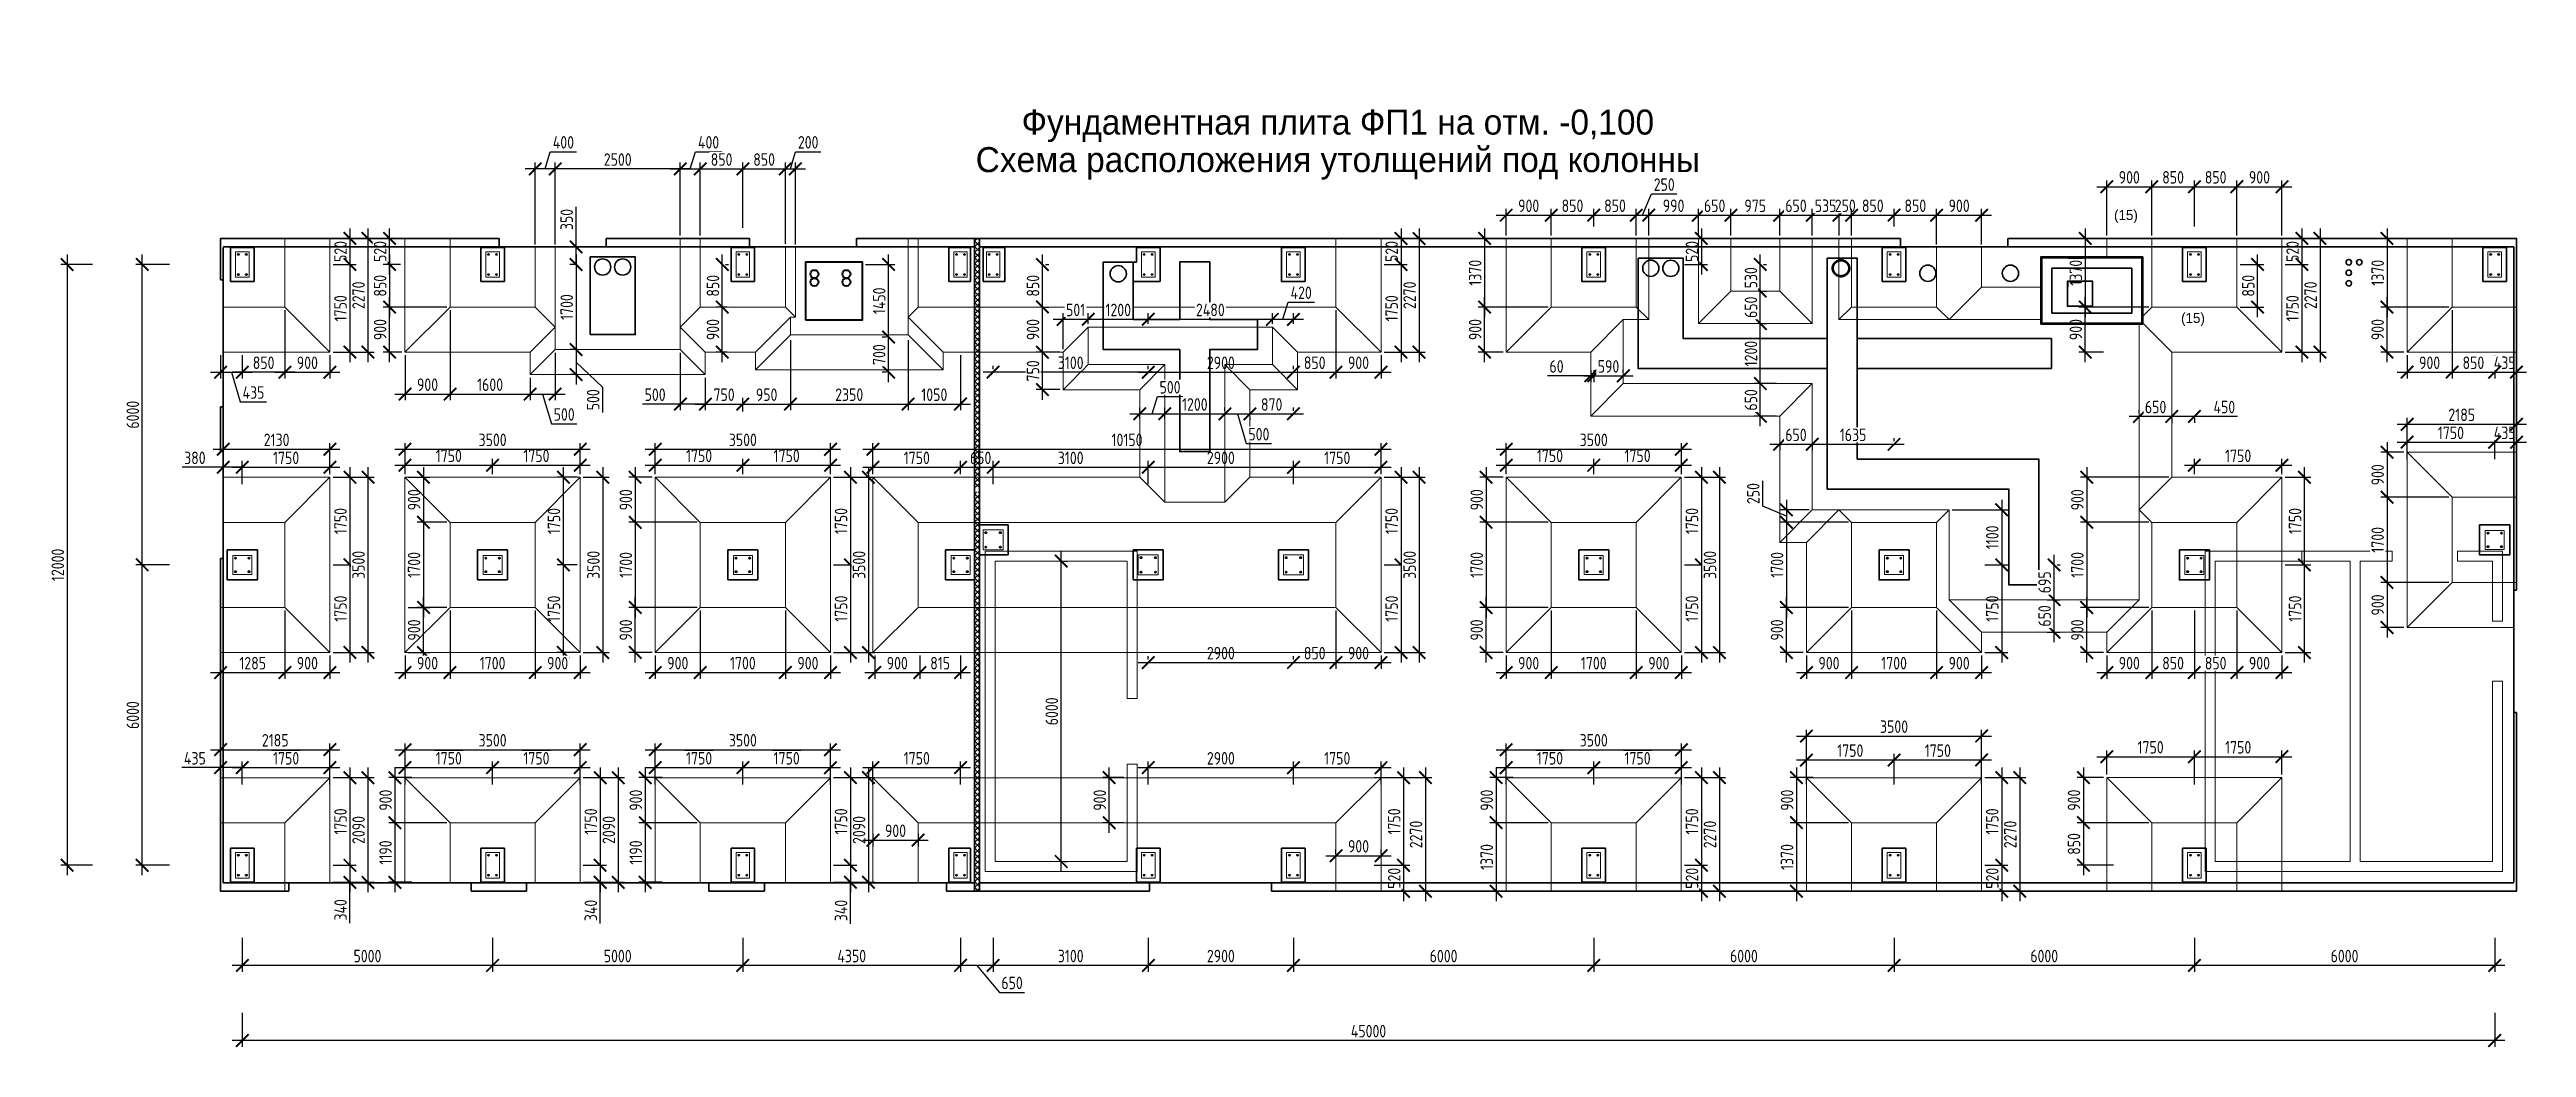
# Model space of a CAD drawing. Header units: millimetres. Extents: x 2559584 to 2748503, y -688364 to -611007.
# Drawn here: x 2559584 to 2609071, y -647266 to -627334 of the extents above; entities that cross this region are included whole.
import ezdxf
from ezdxf.enums import TextEntityAlignment as Align

# ---------------------------------------------------------------- set-up
doc = ezdxf.new("R2010")
doc.units = ezdxf.units.MM
doc.header["$LTSCALE"] = 50
doc.linetypes.add('PS-HIDDEN1', pattern=[4, 3, -1])
doc.linetypes.add('Штриховая', pattern=[211.666721, 141.111135, -70.555586])
doc.layers.get('Defpoints').update_dxf_attribs({"color": 4})
for name, color, linetype, lineweight in [('___отверстия_пол', 84, 'Continuous', 35), ('_PP__F_Column', 1, 'Continuous', 40), ('_PP__F_Plate', 90, 'Continuous', 40), ('_PP_DIM Linear', 140, 'Continuous', 9), ('ВК_В1', 5, 'Continuous', 30), ('ВК_В2', 150, 'Continuous', 30), ('ВК_К1', 14, 'Continuous', 30), ('ВК_К2', 116, 'Continuous', 30), ('ВК_К3', 34, 'Continuous', 40), ('ВК_К4', 102, 'Continuous', 30), ('Тонкие', 175, 'Continuous', 20)]:
    doc.layers.add(name, color=color, linetype=linetype, lineweight=lineweight)
doc.styles.add('_PP_Text Style', font='isocpeur.ttf', dxfattribs={"width": 0.8})
doc.styles.add('PSTUDIO', font='pstudio.shx')
doc.dimstyles.new('_PP_DIM Style', dxfattribs={"dimtxt": 2.5, "dimasz": 2.5, "dimexe": 1.25, "dimexo": 0.625, "dimtad": 1, "dimdec": 0, "dimrnd": 0.001, "dimtxsty": '_PP_Text Style', "dimblk": 'ARCHTICK', "dimcen": 2.5, "dimdle": 2, "dimadec": 0, "dimazin": 2, "dimtfac": 0.75, "dimtdec": 0, "dimtmove": 0, "dimatfit": 3, "dimfxl": 1, "dimtolj": 1, "dimarcsym": 0})

msp = doc.modelspace()

# ---------------------------------------------------------------- texts
at = {"style": 'PSTUDIO'}
for s, height, p in [('Фундаментная плита ФП1 на отм. -0,100', 500, (2585323.3, -629182.3)), ('Схема расположения утолщений под колонны', 500, (2585323.3, -629932.4)), ('(15)', 200, (2602408.1, -632856.3))]:
    msp.add_text(s, height=height, dxfattribs=at).set_placement(p, align=Align.BOTTOM_CENTER)
at = {"layer": '_PP__F_Plate', "color": 6, "style": '_PP_Text Style', "width": 0.8}
for s, p in [('базы еще не поправил', (2574754.4, -627475.3)), ('Базы еще не поправил', (2578964.5, -627336.3))]:
    msp.add_text(s, height=2.5, dxfattribs=at).set_placement(p)

# ---------------------------------------------------------------- blocks, each defined once
blk = doc.blocks.new('_ARCHTICK')
at = {"color": 0, "linetype": 'ByBlock', "const_width": 0.15}
blk.add_lwpolyline([(-0.5, -0.5), (0.5, 0.5)], dxfattribs=at)
blk = doc.blocks.new('*D483')
at = {"layer": '_PP_DIM Linear', "color": 0, "lineweight": -2, "ltscale": 100, "transparency": 16777216}
for p, q in [((2563436, -646573), (2563436, -647252)), ((2608436, -646573), (2608436, -647252)), ((2608636, -647127), (2563236, -647127))]:
    blk.add_line(p, q, dxfattribs=at)
at = {"layer": 'Defpoints', "color": 0, "ltscale": 100, "transparency": 16777216}
for p in [(2563436, -646510), (2608436, -646510), (2563436, -647127)]:
    blk.add_point(p, dxfattribs=at)
at = {"layer": '_PP_DIM Linear', "color": 0, "lineweight": -2, "ltscale": 100, "transparency": 16777216, "xscale": 250, "yscale": 250, "zscale": 250, "rotation": 180}
blk.add_blockref('_ARCHTICK', (2563436, -647127), dxfattribs=at)
at = {"layer": '_PP_DIM Linear', "color": 0, "lineweight": -2, "ltscale": 100, "transparency": 16777216, "xscale": 250, "yscale": 250, "zscale": 250}
blk.add_blockref('_ARCHTICK', (2608436, -647127), dxfattribs=at)
at = {"layer": '_PP_DIM Linear', "color": 0, "ltscale": 100, "transparency": 16777216, "insert": (2585936, -646940), "char_height": 250, "attachment_point": 5, "style": '_PP_Text Style', "bg_fill": 3, "box_fill_scale": 1.1, "bg_fill_color": 256, "bg_fill_true_color": 13158600, "bg_fill_transparency": 0}
blk.add_mtext('\\A1;45000', dxfattribs=at)
blk = doc.blocks.new('*D484')
at = {"layer": '_PP_DIM Linear', "color": 0, "lineweight": -2, "ltscale": 100, "transparency": 16777216}
for p, q in [((2563436, -645073), (2563436, -645752)), ((2568436, -645073), (2568436, -645752)), ((2568636, -645627), (2563236, -645627))]:
    blk.add_line(p, q, dxfattribs=at)
at = {"layer": 'Defpoints', "color": 0, "ltscale": 100, "transparency": 16777216}
for p in [(2563436, -645010), (2568436, -645010), (2563436, -645627)]:
    blk.add_point(p, dxfattribs=at)
at = {"layer": '_PP_DIM Linear', "color": 0, "lineweight": -2, "ltscale": 100, "transparency": 16777216, "xscale": 250, "yscale": 250, "zscale": 250, "rotation": 180}
blk.add_blockref('_ARCHTICK', (2563436, -645627), dxfattribs=at)
at = {"layer": '_PP_DIM Linear', "color": 0, "lineweight": -2, "ltscale": 100, "transparency": 16777216, "xscale": 250, "yscale": 250, "zscale": 250}
blk.add_blockref('_ARCHTICK', (2568436, -645627), dxfattribs=at)
at = {"layer": '_PP_DIM Linear', "color": 0, "ltscale": 100, "transparency": 16777216, "insert": (2565936, -645440), "char_height": 250, "attachment_point": 5, "style": '_PP_Text Style', "bg_fill": 3, "box_fill_scale": 1.1, "bg_fill_color": 256, "bg_fill_true_color": 13158600, "bg_fill_transparency": 0}
blk.add_mtext('\\A1;5000', dxfattribs=at)
blk = doc.blocks.new('*D485')
at = {"layer": '_PP_DIM Linear', "color": 0, "lineweight": -2, "ltscale": 100, "transparency": 16777216}
for p, q in [((2568436, -645073), (2568436, -645752)), ((2573436, -645073), (2573436, -645752)), ((2573636, -645627), (2568236, -645627))]:
    blk.add_line(p, q, dxfattribs=at)
at = {"layer": 'Defpoints', "color": 0, "ltscale": 100, "transparency": 16777216}
for p in [(2568436, -645010), (2573436, -645010), (2568436, -645627)]:
    blk.add_point(p, dxfattribs=at)
at = {"layer": '_PP_DIM Linear', "color": 0, "lineweight": -2, "ltscale": 100, "transparency": 16777216, "xscale": 250, "yscale": 250, "zscale": 250, "rotation": 180}
blk.add_blockref('_ARCHTICK', (2568436, -645627), dxfattribs=at)
at = {"layer": '_PP_DIM Linear', "color": 0, "lineweight": -2, "ltscale": 100, "transparency": 16777216, "xscale": 250, "yscale": 250, "zscale": 250}
blk.add_blockref('_ARCHTICK', (2573436, -645627), dxfattribs=at)
at = {"layer": '_PP_DIM Linear', "color": 0, "ltscale": 100, "transparency": 16777216, "insert": (2570936, -645440), "char_height": 250, "attachment_point": 5, "style": '_PP_Text Style', "bg_fill": 3, "box_fill_scale": 1.1, "bg_fill_color": 256, "bg_fill_true_color": 13158600, "bg_fill_transparency": 0}
blk.add_mtext('\\A1;5000', dxfattribs=at)
blk = doc.blocks.new('*D486')
at = {"layer": '_PP_DIM Linear', "color": 0, "lineweight": -2, "ltscale": 100, "transparency": 16777216}
for p, q in [((2573436, -645073), (2573436, -645752)), ((2577786, -645073), (2577786, -645752)), ((2577986, -645627), (2573236, -645627))]:
    blk.add_line(p, q, dxfattribs=at)
at = {"layer": 'Defpoints', "color": 0, "ltscale": 100, "transparency": 16777216}
for p in [(2573436, -645010), (2577786, -645010), (2573436, -645627)]:
    blk.add_point(p, dxfattribs=at)
at = {"layer": '_PP_DIM Linear', "color": 0, "lineweight": -2, "ltscale": 100, "transparency": 16777216, "xscale": 250, "yscale": 250, "zscale": 250, "rotation": 180}
blk.add_blockref('_ARCHTICK', (2573436, -645627), dxfattribs=at)
at = {"layer": '_PP_DIM Linear', "color": 0, "lineweight": -2, "ltscale": 100, "transparency": 16777216, "xscale": 250, "yscale": 250, "zscale": 250}
blk.add_blockref('_ARCHTICK', (2577786, -645627), dxfattribs=at)
at = {"layer": '_PP_DIM Linear', "color": 0, "ltscale": 100, "transparency": 16777216, "insert": (2575611, -645440), "char_height": 250, "attachment_point": 5, "style": '_PP_Text Style', "bg_fill": 3, "box_fill_scale": 1.1, "bg_fill_color": 256, "bg_fill_true_color": 13158600, "bg_fill_transparency": 0}
blk.add_mtext('\\A1;4350', dxfattribs=at)
blk = doc.blocks.new('*D487')
at = {"layer": '_PP_DIM Linear', "color": 0, "lineweight": -2, "ltscale": 100, "transparency": 16777216}
for p, q in [((2577786, -645073), (2577786, -645752)), ((2578436, -645073), (2578436, -645752)), ((2578636, -645627), (2577586, -645627)), ((2578111, -645627), (2578561, -646165)), ((2578561, -646165), (2579066, -646165))]:
    blk.add_line(p, q, dxfattribs=at)
at = {"layer": 'Defpoints', "color": 0, "ltscale": 100, "transparency": 16777216}
for p in [(2577786, -645010), (2578436, -645010), (2577786, -645627)]:
    blk.add_point(p, dxfattribs=at)
at = {"layer": '_PP_DIM Linear', "color": 0, "lineweight": -2, "ltscale": 100, "transparency": 16777216, "xscale": 250, "yscale": 250, "zscale": 250, "rotation": 180}
blk.add_blockref('_ARCHTICK', (2577786, -645627), dxfattribs=at)
at = {"layer": '_PP_DIM Linear', "color": 0, "ltscale": 100, "transparency": 16777216, "insert": (2578814, -645977), "char_height": 250, "attachment_point": 5, "style": '_PP_Text Style', "bg_fill": 3, "box_fill_scale": 1.1, "bg_fill_color": 256, "bg_fill_true_color": 13158600, "bg_fill_transparency": 0}
blk.add_mtext('\\A1;650', dxfattribs=at)
at = {"layer": '_PP_DIM Linear', "color": 0, "lineweight": -2, "ltscale": 100, "transparency": 16777216, "xscale": 250, "yscale": 250, "zscale": 250}
blk.add_blockref('_ARCHTICK', (2578436, -645627), dxfattribs=at)
blk = doc.blocks.new('*D488')
at = {"layer": '_PP_DIM Linear', "color": 0, "lineweight": -2, "ltscale": 100, "transparency": 16777216}
for p, q in [((2578436, -645073), (2578436, -645752)), ((2581536, -645073), (2581536, -645752)), ((2581736, -645627), (2578236, -645627))]:
    blk.add_line(p, q, dxfattribs=at)
at = {"layer": 'Defpoints', "color": 0, "ltscale": 100, "transparency": 16777216}
for p in [(2578436, -645010), (2581536, -645010), (2578436, -645627)]:
    blk.add_point(p, dxfattribs=at)
at = {"layer": '_PP_DIM Linear', "color": 0, "lineweight": -2, "ltscale": 100, "transparency": 16777216, "xscale": 250, "yscale": 250, "zscale": 250, "rotation": 180}
blk.add_blockref('_ARCHTICK', (2578436, -645627), dxfattribs=at)
at = {"layer": '_PP_DIM Linear', "color": 0, "lineweight": -2, "ltscale": 100, "transparency": 16777216, "xscale": 250, "yscale": 250, "zscale": 250}
blk.add_blockref('_ARCHTICK', (2581536, -645627), dxfattribs=at)
at = {"layer": '_PP_DIM Linear', "color": 0, "ltscale": 100, "transparency": 16777216, "insert": (2579986, -645440), "char_height": 250, "attachment_point": 5, "style": '_PP_Text Style', "bg_fill": 3, "box_fill_scale": 1.1, "bg_fill_color": 256, "bg_fill_true_color": 13158600, "bg_fill_transparency": 0}
blk.add_mtext('\\A1;3100', dxfattribs=at)
blk = doc.blocks.new('*D489')
at = {"layer": '_PP_DIM Linear', "color": 0, "lineweight": -2, "ltscale": 100, "transparency": 16777216}
for p, q in [((2584436, -645073), (2584436, -645752)), ((2590436, -645073), (2590436, -645752)), ((2590636, -645627), (2584236, -645627))]:
    blk.add_line(p, q, dxfattribs=at)
at = {"layer": 'Defpoints', "color": 0, "ltscale": 100, "transparency": 16777216}
for p in [(2584436, -645010), (2590436, -645010), (2584436, -645627)]:
    blk.add_point(p, dxfattribs=at)
at = {"layer": '_PP_DIM Linear', "color": 0, "lineweight": -2, "ltscale": 100, "transparency": 16777216, "xscale": 250, "yscale": 250, "zscale": 250, "rotation": 180}
blk.add_blockref('_ARCHTICK', (2584436, -645627), dxfattribs=at)
at = {"layer": '_PP_DIM Linear', "color": 0, "lineweight": -2, "ltscale": 100, "transparency": 16777216, "xscale": 250, "yscale": 250, "zscale": 250}
blk.add_blockref('_ARCHTICK', (2590436, -645627), dxfattribs=at)
at = {"layer": '_PP_DIM Linear', "color": 0, "ltscale": 100, "transparency": 16777216, "insert": (2587436, -645440), "char_height": 250, "attachment_point": 5, "style": '_PP_Text Style', "bg_fill": 3, "box_fill_scale": 1.1, "bg_fill_color": 256, "bg_fill_true_color": 13158600, "bg_fill_transparency": 0}
blk.add_mtext('\\A1;6000', dxfattribs=at)
blk = doc.blocks.new('*D490')
at = {"layer": '_PP_DIM Linear', "color": 0, "lineweight": -2, "ltscale": 100, "transparency": 16777216}
for p, q in [((2590436, -645073), (2590436, -645752)), ((2596436, -645073), (2596436, -645752)), ((2596636, -645627), (2590236, -645627))]:
    blk.add_line(p, q, dxfattribs=at)
at = {"layer": 'Defpoints', "color": 0, "ltscale": 100, "transparency": 16777216}
for p in [(2590436, -645010), (2596436, -645010), (2590436, -645627)]:
    blk.add_point(p, dxfattribs=at)
at = {"layer": '_PP_DIM Linear', "color": 0, "lineweight": -2, "ltscale": 100, "transparency": 16777216, "xscale": 250, "yscale": 250, "zscale": 250, "rotation": 180}
blk.add_blockref('_ARCHTICK', (2590436, -645627), dxfattribs=at)
at = {"layer": '_PP_DIM Linear', "color": 0, "lineweight": -2, "ltscale": 100, "transparency": 16777216, "xscale": 250, "yscale": 250, "zscale": 250}
blk.add_blockref('_ARCHTICK', (2596436, -645627), dxfattribs=at)
at = {"layer": '_PP_DIM Linear', "color": 0, "ltscale": 100, "transparency": 16777216, "insert": (2593436, -645440), "char_height": 250, "attachment_point": 5, "style": '_PP_Text Style', "bg_fill": 3, "box_fill_scale": 1.1, "bg_fill_color": 256, "bg_fill_true_color": 13158600, "bg_fill_transparency": 0}
blk.add_mtext('\\A1;6000', dxfattribs=at)
blk = doc.blocks.new('*D491')
at = {"layer": '_PP_DIM Linear', "color": 0, "lineweight": -2, "ltscale": 100, "transparency": 16777216}
for p, q in [((2596436, -645073), (2596436, -645752)), ((2602436, -645073), (2602436, -645752)), ((2602636, -645627), (2596236, -645627))]:
    blk.add_line(p, q, dxfattribs=at)
at = {"layer": 'Defpoints', "color": 0, "ltscale": 100, "transparency": 16777216}
for p in [(2596436, -645010), (2602436, -645010), (2596436, -645627)]:
    blk.add_point(p, dxfattribs=at)
at = {"layer": '_PP_DIM Linear', "color": 0, "lineweight": -2, "ltscale": 100, "transparency": 16777216, "xscale": 250, "yscale": 250, "zscale": 250, "rotation": 180}
blk.add_blockref('_ARCHTICK', (2596436, -645627), dxfattribs=at)
at = {"layer": '_PP_DIM Linear', "color": 0, "lineweight": -2, "ltscale": 100, "transparency": 16777216, "xscale": 250, "yscale": 250, "zscale": 250}
blk.add_blockref('_ARCHTICK', (2602436, -645627), dxfattribs=at)
at = {"layer": '_PP_DIM Linear', "color": 0, "ltscale": 100, "transparency": 16777216, "insert": (2599436, -645440), "char_height": 250, "attachment_point": 5, "style": '_PP_Text Style', "bg_fill": 3, "box_fill_scale": 1.1, "bg_fill_color": 256, "bg_fill_true_color": 13158600, "bg_fill_transparency": 0}
blk.add_mtext('\\A1;6000', dxfattribs=at)
blk = doc.blocks.new('*D492')
at = {"layer": '_PP_DIM Linear', "color": 0, "lineweight": -2, "ltscale": 100, "transparency": 16777216}
for p, q in [((2602436, -645073), (2602436, -645752)), ((2608436, -645073), (2608436, -645752)), ((2608636, -645627), (2602236, -645627))]:
    blk.add_line(p, q, dxfattribs=at)
at = {"layer": 'Defpoints', "color": 0, "ltscale": 100, "transparency": 16777216}
for p in [(2602436, -645010), (2608436, -645010), (2602436, -645627)]:
    blk.add_point(p, dxfattribs=at)
at = {"layer": '_PP_DIM Linear', "color": 0, "lineweight": -2, "ltscale": 100, "transparency": 16777216, "xscale": 250, "yscale": 250, "zscale": 250, "rotation": 180}
blk.add_blockref('_ARCHTICK', (2602436, -645627), dxfattribs=at)
at = {"layer": '_PP_DIM Linear', "color": 0, "lineweight": -2, "ltscale": 100, "transparency": 16777216, "xscale": 250, "yscale": 250, "zscale": 250}
blk.add_blockref('_ARCHTICK', (2608436, -645627), dxfattribs=at)
at = {"layer": '_PP_DIM Linear', "color": 0, "ltscale": 100, "transparency": 16777216, "insert": (2605436, -645440), "char_height": 250, "attachment_point": 5, "style": '_PP_Text Style', "bg_fill": 3, "box_fill_scale": 1.1, "bg_fill_color": 256, "bg_fill_true_color": 13158600, "bg_fill_transparency": 0}
blk.add_mtext('\\A1;6000', dxfattribs=at)
blk = doc.blocks.new('*D493')
at = {"layer": '_PP_DIM Linear', "color": 0, "lineweight": -2, "ltscale": 100, "transparency": 16777216}
for p, q in [((2561983, -637627), (2561311, -637627)), ((2561436, -643827), (2561436, -637427)), ((2561983, -643627), (2561311, -643627))]:
    blk.add_line(p, q, dxfattribs=at)
at = {"layer": 'Defpoints', "color": 0, "ltscale": 100, "transparency": 16777216}
for p in [(2561436, -637627), (2562046, -637627), (2562046, -643627)]:
    blk.add_point(p, dxfattribs=at)
at = {"layer": '_PP_DIM Linear', "color": 0, "lineweight": -2, "ltscale": 100, "transparency": 16777216, "xscale": 250, "yscale": 250, "zscale": 250}
for p, rotation in [((2561436, -637627), 90), ((2561436, -643627), 270)]:
    blk.add_blockref('_ARCHTICK', p, dxfattribs=dict(at, rotation=rotation))
at = {"layer": '_PP_DIM Linear', "color": 0, "ltscale": 100, "transparency": 16777216, "insert": (2561248, -640627), "char_height": 250, "attachment_point": 5, "rotation": 90, "style": '_PP_Text Style', "bg_fill": 3, "box_fill_scale": 1.1, "bg_fill_color": 256, "bg_fill_true_color": 13158600, "bg_fill_transparency": 0}
blk.add_mtext('\\A1;6000', dxfattribs=at)
blk = doc.blocks.new('*D494')
at = {"layer": '_PP_DIM Linear', "color": 0, "lineweight": -2, "ltscale": 100, "transparency": 16777216}
for p, q in [((2559936, -631427), (2559936, -643827)), ((2560443, -631627), (2559811, -631627)), ((2560443, -643627), (2559811, -643627))]:
    blk.add_line(p, q, dxfattribs=at)
at = {"layer": 'Defpoints', "color": 0, "ltscale": 100, "transparency": 16777216}
for p in [(2560506, -631627), (2559936, -643627), (2560506, -643627)]:
    blk.add_point(p, dxfattribs=at)
at = {"layer": '_PP_DIM Linear', "color": 0, "lineweight": -2, "ltscale": 100, "transparency": 16777216, "xscale": 250, "yscale": 250, "zscale": 250}
for p, rotation in [((2559936, -631627), 90), ((2559936, -643627), 270)]:
    blk.add_blockref('_ARCHTICK', p, dxfattribs=dict(at, rotation=rotation))
at = {"layer": '_PP_DIM Linear', "color": 0, "ltscale": 100, "transparency": 16777216, "insert": (2559748, -637627), "char_height": 250, "attachment_point": 5, "rotation": 90, "style": '_PP_Text Style', "bg_fill": 3, "box_fill_scale": 1.1, "bg_fill_color": 256, "bg_fill_true_color": 13158600, "bg_fill_transparency": 0}
blk.add_mtext('\\A1;12000', dxfattribs=at)
blk = doc.blocks.new('*D495')
at = {"layer": '_PP_DIM Linear', "color": 0, "lineweight": -2, "ltscale": 100, "transparency": 16777216}
for p, q in [((2561436, -637827), (2561436, -631427)), ((2561983, -631627), (2561311, -631627)), ((2561983, -637627), (2561311, -637627))]:
    blk.add_line(p, q, dxfattribs=at)
at = {"layer": 'Defpoints', "color": 0, "ltscale": 100, "transparency": 16777216}
for p in [(2561436, -631627), (2562046, -631627), (2562046, -637627)]:
    blk.add_point(p, dxfattribs=at)
at = {"layer": '_PP_DIM Linear', "color": 0, "lineweight": -2, "ltscale": 100, "transparency": 16777216, "xscale": 250, "yscale": 250, "zscale": 250}
for p, rotation in [((2561436, -631627), 90), ((2561436, -637627), 270)]:
    blk.add_blockref('_ARCHTICK', p, dxfattribs=dict(at, rotation=rotation))
at = {"layer": '_PP_DIM Linear', "color": 0, "ltscale": 100, "transparency": 16777216, "insert": (2561248, -634627), "char_height": 250, "attachment_point": 5, "rotation": 90, "style": '_PP_Text Style', "bg_fill": 3, "box_fill_scale": 1.1, "bg_fill_color": 256, "bg_fill_true_color": 13158600, "bg_fill_transparency": 0}
blk.add_mtext('\\A1;6000', dxfattribs=at)
blk = doc.blocks.new('*D496')
at = {"layer": '_PP_DIM Linear', "color": 0, "lineweight": -2, "ltscale": 100, "transparency": 16777216}
for p, q in [((2579796, -643752), (2579796, -637352)), ((2579858, -637552), (2579921, -637552)), ((2579858, -643552), (2579921, -643552))]:
    blk.add_line(p, q, dxfattribs=at)
at = {"layer": 'Defpoints', "color": 0, "ltscale": 100, "transparency": 16777216}
for p in [(2579796, -637552), (2579796, -637552), (2579796, -643552)]:
    blk.add_point(p, dxfattribs=at)
at = {"layer": '_PP_DIM Linear', "color": 0, "lineweight": -2, "ltscale": 100, "transparency": 16777216, "xscale": 250, "yscale": 250, "zscale": 250}
for p, rotation in [((2579796, -637552), 90), ((2579796, -643552), 270)]:
    blk.add_blockref('_ARCHTICK', p, dxfattribs=dict(at, rotation=rotation))
at = {"layer": '_PP_DIM Linear', "color": 0, "ltscale": 100, "transparency": 16777216, "insert": (2579608, -640552), "char_height": 250, "attachment_point": 5, "rotation": 90, "style": '_PP_Text Style', "bg_fill": 3, "box_fill_scale": 1.1, "bg_fill_color": 256, "bg_fill_true_color": 13158600, "bg_fill_transparency": 0}
blk.add_mtext('\\A1;6000', dxfattribs=at)
blk = doc.blocks.new('*D497')
at = {"layer": '_PP_DIM Linear', "color": 0, "lineweight": -2, "ltscale": 100, "transparency": 16777216}
for p, q in [((2581536, -645073), (2581536, -645752)), ((2584436, -645073), (2584436, -645752)), ((2584636, -645627), (2581336, -645627))]:
    blk.add_line(p, q, dxfattribs=at)
at = {"layer": 'Defpoints', "color": 0, "ltscale": 100, "transparency": 16777216}
for p in [(2581536, -645010), (2584436, -645010), (2581536, -645627)]:
    blk.add_point(p, dxfattribs=at)
at = {"layer": '_PP_DIM Linear', "color": 0, "lineweight": -2, "ltscale": 100, "transparency": 16777216, "xscale": 250, "yscale": 250, "zscale": 250, "rotation": 180}
blk.add_blockref('_ARCHTICK', (2581536, -645627), dxfattribs=at)
at = {"layer": '_PP_DIM Linear', "color": 0, "lineweight": -2, "ltscale": 100, "transparency": 16777216, "xscale": 250, "yscale": 250, "zscale": 250}
blk.add_blockref('_ARCHTICK', (2584436, -645627), dxfattribs=at)
at = {"layer": '_PP_DIM Linear', "color": 0, "ltscale": 100, "transparency": 16777216, "insert": (2582986, -645440), "char_height": 250, "attachment_point": 5, "style": '_PP_Text Style', "bg_fill": 3, "box_fill_scale": 1.1, "bg_fill_color": 256, "bg_fill_true_color": 13158600, "bg_fill_transparency": 0}
blk.add_mtext('\\A1;2900', dxfattribs=at)
blk = doc.blocks.new('*D498')
at = {"layer": '_PP_DIM Linear', "color": 0, "lineweight": -2, "ltscale": 100, "transparency": 16777216}
for p, q in [((2566486, -635637), (2568636, -635637)), ((2566686, -635815), (2566686, -635512)), ((2568436, -635815), (2568436, -635512))]:
    blk.add_line(p, q, dxfattribs=at)
at = {"layer": 'Defpoints', "color": 0, "ltscale": 100, "transparency": 16777216}
for p in [(2566686, -635877), (2568436, -635637), (2568436, -635877)]:
    blk.add_point(p, dxfattribs=at)
at = {"layer": '_PP_DIM Linear', "color": 0, "lineweight": -2, "ltscale": 100, "transparency": 16777216, "xscale": 250, "yscale": 250, "zscale": 250, "rotation": 180}
blk.add_blockref('_ARCHTICK', (2566686, -635637), dxfattribs=at)
at = {"layer": '_PP_DIM Linear', "color": 0, "lineweight": -2, "ltscale": 100, "transparency": 16777216, "xscale": 250, "yscale": 250, "zscale": 250}
blk.add_blockref('_ARCHTICK', (2568436, -635637), dxfattribs=at)
at = {"layer": '_PP_DIM Linear', "color": 0, "ltscale": 100, "transparency": 16777216, "insert": (2567561, -635449), "char_height": 250, "attachment_point": 5, "style": '_PP_Text Style', "bg_fill": 3, "box_fill_scale": 1.1, "bg_fill_color": 256, "bg_fill_true_color": 13158600, "bg_fill_transparency": 0}
blk.add_mtext('\\A1;1750', dxfattribs=at)
blk = doc.blocks.new('*D499')
at = {"layer": '_PP_DIM Linear', "color": 0, "lineweight": -2, "transparency": 16777216}
for p, q in [((2568236, -635637), (2570386, -635637)), ((2568436, -635815), (2568436, -635512)), ((2570186, -635815), (2570186, -635512))]:
    blk.add_line(p, q, dxfattribs=at)
at = {"layer": 'Defpoints', "color": 0, "transparency": 16777216}
for p in [(2568436, -635877), (2570186, -635637), (2570186, -635877)]:
    blk.add_point(p, dxfattribs=at)
at = {"layer": '_PP_DIM Linear', "color": 0, "lineweight": -2, "transparency": 16777216, "xscale": 250, "yscale": 250, "zscale": 250, "rotation": 180}
blk.add_blockref('_ARCHTICK', (2568436, -635637), dxfattribs=at)
at = {"layer": '_PP_DIM Linear', "color": 0, "lineweight": -2, "transparency": 16777216, "xscale": 250, "yscale": 250, "zscale": 250}
blk.add_blockref('_ARCHTICK', (2570186, -635637), dxfattribs=at)
at = {"layer": '_PP_DIM Linear', "color": 0, "transparency": 16777216, "insert": (2569311, -635449), "char_height": 250, "attachment_point": 5, "style": '_PP_Text Style', "bg_fill": 3, "box_fill_scale": 1.1, "bg_fill_color": 256, "bg_fill_true_color": 13158600, "bg_fill_transparency": 0}
blk.add_mtext('\\A1;1750', dxfattribs=at)
blk = doc.blocks.new('*D500')
at = {"layer": '_PP_DIM Linear', "color": 0, "lineweight": -2, "transparency": 16777216}
for p, q in [((2566486, -635318), (2570386, -635318)), ((2566686, -635815), (2566686, -635193)), ((2570186, -635815), (2570186, -635193))]:
    blk.add_line(p, q, dxfattribs=at)
at = {"layer": 'Defpoints', "color": 0, "transparency": 16777216}
for p in [(2570186, -635318), (2566686, -635877), (2570186, -635877)]:
    blk.add_point(p, dxfattribs=at)
at = {"layer": '_PP_DIM Linear', "color": 0, "lineweight": -2, "transparency": 16777216, "xscale": 250, "yscale": 250, "zscale": 250, "rotation": 180}
blk.add_blockref('_ARCHTICK', (2566686, -635318), dxfattribs=at)
at = {"layer": '_PP_DIM Linear', "color": 0, "lineweight": -2, "transparency": 16777216, "xscale": 250, "yscale": 250, "zscale": 250}
blk.add_blockref('_ARCHTICK', (2570186, -635318), dxfattribs=at)
at = {"layer": '_PP_DIM Linear', "color": 0, "transparency": 16777216, "insert": (2568436, -635130), "char_height": 250, "attachment_point": 5, "style": '_PP_Text Style', "bg_fill": 3, "box_fill_scale": 1.1, "bg_fill_color": 256, "bg_fill_true_color": 13158600, "bg_fill_transparency": 0}
blk.add_mtext('\\A1;3500', dxfattribs=at)
blk = doc.blocks.new('*D501')
at = {"layer": '_PP_DIM Linear', "color": 0, "lineweight": -2, "ltscale": 100, "transparency": 16777216}
for p, q in [((2570123, -635877), (2569724, -635877)), ((2569849, -635677), (2569849, -637827)), ((2570123, -637627), (2569724, -637627))]:
    blk.add_line(p, q, dxfattribs=at)
at = {"layer": 'Defpoints', "color": 0, "ltscale": 100, "transparency": 16777216}
for p in [(2570186, -635877), (2569849, -637627), (2570186, -637627)]:
    blk.add_point(p, dxfattribs=at)
at = {"layer": '_PP_DIM Linear', "color": 0, "lineweight": -2, "ltscale": 100, "transparency": 16777216, "xscale": 250, "yscale": 250, "zscale": 250}
for p, rotation in [((2569849, -635877), 90), ((2569849, -637627), 270)]:
    blk.add_blockref('_ARCHTICK', p, dxfattribs=dict(at, rotation=rotation))
at = {"layer": '_PP_DIM Linear', "color": 0, "ltscale": 100, "transparency": 16777216, "insert": (2569662, -636752), "char_height": 250, "attachment_point": 5, "rotation": 90, "style": '_PP_Text Style', "bg_fill": 3, "box_fill_scale": 1.1, "bg_fill_color": 256, "bg_fill_true_color": 13158600, "bg_fill_transparency": 0}
blk.add_mtext('\\A1;1750', dxfattribs=at)
blk = doc.blocks.new('*D502')
at = {"layer": '_PP_DIM Linear', "color": 0, "lineweight": -2, "transparency": 16777216}
for p, q in [((2570123, -637627), (2569724, -637627)), ((2569849, -637427), (2569849, -639577)), ((2570123, -639377), (2569724, -639377))]:
    blk.add_line(p, q, dxfattribs=at)
at = {"layer": 'Defpoints', "color": 0, "transparency": 16777216}
for p in [(2570186, -637627), (2569849, -639377), (2570186, -639377)]:
    blk.add_point(p, dxfattribs=at)
at = {"layer": '_PP_DIM Linear', "color": 0, "lineweight": -2, "transparency": 16777216, "xscale": 250, "yscale": 250, "zscale": 250}
for p, rotation in [((2569849, -637627), 90), ((2569849, -639377), 270)]:
    blk.add_blockref('_ARCHTICK', p, dxfattribs=dict(at, rotation=rotation))
at = {"layer": '_PP_DIM Linear', "color": 0, "transparency": 16777216, "insert": (2569662, -638502), "char_height": 250, "attachment_point": 5, "rotation": 90, "style": '_PP_Text Style', "bg_fill": 3, "box_fill_scale": 1.1, "bg_fill_color": 256, "bg_fill_true_color": 13158600, "bg_fill_transparency": 0}
blk.add_mtext('\\A1;1750', dxfattribs=at)
blk = doc.blocks.new('*D503')
at = {"layer": '_PP_DIM Linear', "color": 0, "lineweight": -2, "transparency": 16777216}
for p, q in [((2570248, -635877), (2570763, -635877)), ((2570638, -635677), (2570638, -639577)), ((2570248, -639377), (2570763, -639377))]:
    blk.add_line(p, q, dxfattribs=at)
at = {"layer": 'Defpoints', "color": 0, "transparency": 16777216}
for p in [(2570186, -635877), (2570186, -639377), (2570638, -639377)]:
    blk.add_point(p, dxfattribs=at)
at = {"layer": '_PP_DIM Linear', "color": 0, "lineweight": -2, "transparency": 16777216, "xscale": 250, "yscale": 250, "zscale": 250}
for p, rotation in [((2570638, -635877), 90), ((2570638, -639377), 270)]:
    blk.add_blockref('_ARCHTICK', p, dxfattribs=dict(at, rotation=rotation))
at = {"layer": '_PP_DIM Linear', "color": 0, "transparency": 16777216, "insert": (2570451, -637627), "char_height": 250, "attachment_point": 5, "rotation": 90, "style": '_PP_Text Style', "bg_fill": 3, "box_fill_scale": 1.1, "bg_fill_color": 256, "bg_fill_true_color": 13158600, "bg_fill_transparency": 0}
blk.add_mtext('\\A1;3500', dxfattribs=at)
blk = doc.blocks.new('*D504')
at = {"layer": '_PP_DIM Linear', "color": 0, "lineweight": -2, "ltscale": 100, "transparency": 16777216}
for p, q in [((2566748, -635877), (2567180, -635877)), ((2567055, -635677), (2567055, -636977)), ((2567523, -636777), (2566930, -636777))]:
    blk.add_line(p, q, dxfattribs=at)
at = {"layer": 'Defpoints', "color": 0, "ltscale": 100, "transparency": 16777216}
blk.add_point((2567586, -636777), dxfattribs=at)
at = {"layer": '_PP_DIM Linear', "color": 0, "lineweight": -2, "ltscale": 100, "transparency": 16777216, "xscale": 250, "yscale": 250, "zscale": 250}
for p, rotation in [((2567055, -635877), 90), ((2567055, -636777), 270)]:
    blk.add_blockref('_ARCHTICK', p, dxfattribs=dict(at, rotation=rotation))
at = {"layer": '_PP_DIM Linear', "color": 0, "ltscale": 100, "transparency": 16777216, "insert": (2566867, -636327), "char_height": 250, "attachment_point": 5, "rotation": 90, "style": '_PP_Text Style', "bg_fill": 3, "box_fill_scale": 1.1, "bg_fill_color": 256, "bg_fill_true_color": 13158600, "bg_fill_transparency": 0}
blk.add_mtext('\\A1;900', dxfattribs=at)
at = {"layer": 'Defpoints', "color": 0, "ltscale": 100, "transparency": 16777216}
for p in [(2566686, -635877), (2567055, -636777)]:
    blk.add_point(p, dxfattribs=at)
blk = doc.blocks.new('*D505')
at = {"layer": '_PP_DIM Linear', "color": 0, "lineweight": -2, "transparency": 16777216}
for p, q in [((2567523, -636777), (2566930, -636777)), ((2567055, -636577), (2567055, -638677)), ((2567523, -638477), (2566930, -638477))]:
    blk.add_line(p, q, dxfattribs=at)
at = {"layer": 'Defpoints', "color": 0, "transparency": 16777216}
for p in [(2567586, -636777), (2567055, -638477), (2567586, -638477)]:
    blk.add_point(p, dxfattribs=at)
at = {"layer": '_PP_DIM Linear', "color": 0, "lineweight": -2, "transparency": 16777216, "xscale": 250, "yscale": 250, "zscale": 250}
for p, rotation in [((2567055, -636777), 90), ((2567055, -638477), 270)]:
    blk.add_blockref('_ARCHTICK', p, dxfattribs=dict(at, rotation=rotation))
at = {"layer": '_PP_DIM Linear', "color": 0, "transparency": 16777216, "insert": (2566867, -637627), "char_height": 250, "attachment_point": 5, "rotation": 90, "style": '_PP_Text Style', "bg_fill": 3, "box_fill_scale": 1.1, "bg_fill_color": 256, "bg_fill_true_color": 13158600, "bg_fill_transparency": 0}
blk.add_mtext('\\A1;1700', dxfattribs=at)
blk = doc.blocks.new('*D506')
at = {"layer": '_PP_DIM Linear', "color": 0, "lineweight": -2, "ltscale": 100, "transparency": 16777216}
for p, q in [((2567055, -639577), (2567055, -638277)), ((2566748, -638477), (2567180, -638477)), ((2566748, -639377), (2567180, -639377))]:
    blk.add_line(p, q, dxfattribs=at)
at = {"layer": '_PP_DIM Linear', "color": 0, "lineweight": -2, "ltscale": 100, "transparency": 16777216, "xscale": 250, "yscale": 250, "zscale": 250}
for p, rotation in [((2567055, -638477), 90), ((2567055, -639377), 270)]:
    blk.add_blockref('_ARCHTICK', p, dxfattribs=dict(at, rotation=rotation))
at = {"layer": '_PP_DIM Linear', "color": 0, "ltscale": 100, "transparency": 16777216, "insert": (2566867, -638927), "char_height": 250, "attachment_point": 5, "rotation": 90, "style": '_PP_Text Style', "bg_fill": 3, "box_fill_scale": 1.1, "bg_fill_color": 256, "bg_fill_true_color": 13158600, "bg_fill_transparency": 0}
blk.add_mtext('\\A1;900', dxfattribs=at)
at = {"layer": 'Defpoints', "color": 0, "ltscale": 100, "transparency": 16777216}
for p in [(2566686, -638477), (2567055, -638477), (2566686, -639377)]:
    blk.add_point(p, dxfattribs=at)
blk = doc.blocks.new('*D507')
at = {"layer": '_PP_DIM Linear', "color": 0, "lineweight": -2, "ltscale": 100, "transparency": 16777216}
for p, q in [((2566486, -639778), (2567786, -639778)), ((2566686, -639440), (2566686, -639903)), ((2567586, -639440), (2567586, -639903))]:
    blk.add_line(p, q, dxfattribs=at)
at = {"layer": '_PP_DIM Linear', "color": 0, "lineweight": -2, "ltscale": 100, "transparency": 16777216, "xscale": 250, "yscale": 250, "zscale": 250, "rotation": 180}
blk.add_blockref('_ARCHTICK', (2566686, -639778), dxfattribs=at)
at = {"layer": '_PP_DIM Linear', "color": 0, "lineweight": -2, "ltscale": 100, "transparency": 16777216, "xscale": 250, "yscale": 250, "zscale": 250}
blk.add_blockref('_ARCHTICK', (2567586, -639778), dxfattribs=at)
at = {"layer": '_PP_DIM Linear', "color": 0, "ltscale": 100, "transparency": 16777216, "insert": (2567136, -639590), "char_height": 250, "attachment_point": 5, "style": '_PP_Text Style', "bg_fill": 3, "box_fill_scale": 1.1, "bg_fill_color": 256, "bg_fill_true_color": 13158600, "bg_fill_transparency": 0}
blk.add_mtext('\\A1;900', dxfattribs=at)
at = {"layer": 'Defpoints', "color": 0, "ltscale": 100, "transparency": 16777216}
for p in [(2566686, -639377), (2567586, -639377), (2567586, -639778)]:
    blk.add_point(p, dxfattribs=at)
blk = doc.blocks.new('*D508')
at = {"layer": '_PP_DIM Linear', "color": 0, "lineweight": -2, "transparency": 16777216}
for p, q in [((2567586, -638540), (2567586, -639903)), ((2569286, -638540), (2569286, -639903)), ((2567386, -639778), (2569486, -639778))]:
    blk.add_line(p, q, dxfattribs=at)
at = {"layer": 'Defpoints', "color": 0, "transparency": 16777216}
for p in [(2567586, -638477), (2569286, -638477), (2569286, -639778)]:
    blk.add_point(p, dxfattribs=at)
at = {"layer": '_PP_DIM Linear', "color": 0, "lineweight": -2, "transparency": 16777216, "xscale": 250, "yscale": 250, "zscale": 250, "rotation": 180}
blk.add_blockref('_ARCHTICK', (2567586, -639778), dxfattribs=at)
at = {"layer": '_PP_DIM Linear', "color": 0, "lineweight": -2, "transparency": 16777216, "xscale": 250, "yscale": 250, "zscale": 250}
blk.add_blockref('_ARCHTICK', (2569286, -639778), dxfattribs=at)
at = {"layer": '_PP_DIM Linear', "color": 0, "transparency": 16777216, "insert": (2568436, -639590), "char_height": 250, "attachment_point": 5, "style": '_PP_Text Style', "bg_fill": 3, "box_fill_scale": 1.1, "bg_fill_color": 256, "bg_fill_true_color": 13158600, "bg_fill_transparency": 0}
blk.add_mtext('\\A1;1700', dxfattribs=at)
blk = doc.blocks.new('*D509')
at = {"layer": '_PP_DIM Linear', "color": 0, "lineweight": -2, "transparency": 16777216}
for p, q in [((2569086, -639778), (2570386, -639778)), ((2569286, -639440), (2569286, -639903)), ((2570186, -639440), (2570186, -639903))]:
    blk.add_line(p, q, dxfattribs=at)
at = {"layer": '_PP_DIM Linear', "color": 0, "lineweight": -2, "transparency": 16777216, "xscale": 250, "yscale": 250, "zscale": 250, "rotation": 180}
blk.add_blockref('_ARCHTICK', (2569286, -639778), dxfattribs=at)
at = {"layer": '_PP_DIM Linear', "color": 0, "lineweight": -2, "transparency": 16777216, "xscale": 250, "yscale": 250, "zscale": 250}
blk.add_blockref('_ARCHTICK', (2570186, -639778), dxfattribs=at)
at = {"layer": '_PP_DIM Linear', "color": 0, "transparency": 16777216, "insert": (2569736, -639590), "char_height": 250, "attachment_point": 5, "style": '_PP_Text Style', "bg_fill": 3, "box_fill_scale": 1.1, "bg_fill_color": 256, "bg_fill_true_color": 13158600, "bg_fill_transparency": 0}
blk.add_mtext('\\A1;900', dxfattribs=at)
at = {"layer": 'Defpoints', "color": 0, "transparency": 16777216}
for p in [(2569286, -639377), (2570186, -639377), (2570186, -639778)]:
    blk.add_point(p, dxfattribs=at)
blk = doc.blocks.new('*D510')
at = {"layer": '_PP_DIM Linear', "color": 0, "lineweight": -2, "ltscale": 100, "transparency": 16777216}
for p, q in [((2563056, -635677), (2562236, -635677)), ((2563436, -635677), (2562856, -635677)), ((2563056, -636015), (2563056, -635552)), ((2563436, -636015), (2563436, -635552))]:
    blk.add_line(p, q, dxfattribs=at)
at = {"layer": 'Defpoints', "color": 0, "ltscale": 100, "transparency": 16777216}
for p in [(2563436, -635677), (2563056, -636077), (2563436, -636077)]:
    blk.add_point(p, dxfattribs=at)
at = {"layer": '_PP_DIM Linear', "color": 0, "lineweight": -2, "ltscale": 100, "transparency": 16777216, "xscale": 250, "yscale": 250, "zscale": 250, "rotation": 180}
blk.add_blockref('_ARCHTICK', (2563056, -635677), dxfattribs=at)
at = {"layer": '_PP_DIM Linear', "color": 0, "lineweight": -2, "ltscale": 100, "transparency": 16777216, "xscale": 250, "yscale": 250, "zscale": 250}
blk.add_blockref('_ARCHTICK', (2563436, -635677), dxfattribs=at)
at = {"layer": '_PP_DIM Linear', "color": 0, "ltscale": 100, "transparency": 16777216, "insert": (2562488, -635490), "char_height": 250, "attachment_point": 5, "style": '_PP_Text Style', "bg_fill": 3, "box_fill_scale": 1.1, "bg_fill_color": 256, "bg_fill_true_color": 13158600, "bg_fill_transparency": 0}
blk.add_mtext('\\A1;380', dxfattribs=at)
blk = doc.blocks.new('*D511')
at = {"layer": '_PP_DIM Linear', "color": 0, "lineweight": -2, "transparency": 16777216}
for p, q in [((2563236, -635677), (2565386, -635677)), ((2563436, -636015), (2563436, -635552)), ((2565186, -635815), (2565186, -635552))]:
    blk.add_line(p, q, dxfattribs=at)
at = {"layer": 'Defpoints', "color": 0, "transparency": 16777216}
for p in [(2565186, -635677), (2565186, -635877), (2563436, -636077)]:
    blk.add_point(p, dxfattribs=at)
at = {"layer": '_PP_DIM Linear', "color": 0, "lineweight": -2, "transparency": 16777216, "xscale": 250, "yscale": 250, "zscale": 250, "rotation": 180}
blk.add_blockref('_ARCHTICK', (2563436, -635677), dxfattribs=at)
at = {"layer": '_PP_DIM Linear', "color": 0, "lineweight": -2, "transparency": 16777216, "xscale": 250, "yscale": 250, "zscale": 250}
blk.add_blockref('_ARCHTICK', (2565186, -635677), dxfattribs=at)
at = {"layer": '_PP_DIM Linear', "color": 0, "transparency": 16777216, "insert": (2564311, -635490), "char_height": 250, "attachment_point": 5, "style": '_PP_Text Style', "bg_fill": 3, "box_fill_scale": 1.1, "bg_fill_color": 256, "bg_fill_true_color": 13158600, "bg_fill_transparency": 0}
blk.add_mtext('\\A1;1750', dxfattribs=at)
blk = doc.blocks.new('*D512')
at = {"layer": '_PP_DIM Linear', "color": 0, "lineweight": -2, "transparency": 16777216}
for p, q in [((2562856, -635318), (2565386, -635318)), ((2563056, -636015), (2563056, -635193)), ((2565186, -635815), (2565186, -635193))]:
    blk.add_line(p, q, dxfattribs=at)
at = {"layer": 'Defpoints', "color": 0, "transparency": 16777216}
for p in [(2565186, -635318), (2565186, -635877), (2563056, -636077)]:
    blk.add_point(p, dxfattribs=at)
at = {"layer": '_PP_DIM Linear', "color": 0, "lineweight": -2, "transparency": 16777216, "xscale": 250, "yscale": 250, "zscale": 250, "rotation": 180}
blk.add_blockref('_ARCHTICK', (2563056, -635318), dxfattribs=at)
at = {"layer": '_PP_DIM Linear', "color": 0, "lineweight": -2, "transparency": 16777216, "xscale": 250, "yscale": 250, "zscale": 250}
blk.add_blockref('_ARCHTICK', (2565186, -635318), dxfattribs=at)
at = {"layer": '_PP_DIM Linear', "color": 0, "transparency": 16777216, "insert": (2564121, -635130), "char_height": 250, "attachment_point": 5, "style": '_PP_Text Style', "bg_fill": 3, "box_fill_scale": 1.1, "bg_fill_color": 256, "bg_fill_true_color": 13158600, "bg_fill_transparency": 0}
blk.add_mtext('\\A1;2130', dxfattribs=at)
blk = doc.blocks.new('*D513')
at = {"layer": '_PP_DIM Linear', "color": 0, "lineweight": -2, "ltscale": 100, "transparency": 16777216}
for p, q in [((2565248, -635877), (2565711, -635877)), ((2565586, -635677), (2565586, -637827)), ((2565248, -637627), (2565711, -637627))]:
    blk.add_line(p, q, dxfattribs=at)
at = {"layer": 'Defpoints', "color": 0, "ltscale": 100, "transparency": 16777216}
for p in [(2565186, -635877), (2565186, -637627), (2565586, -637627)]:
    blk.add_point(p, dxfattribs=at)
at = {"layer": '_PP_DIM Linear', "color": 0, "lineweight": -2, "ltscale": 100, "transparency": 16777216, "xscale": 250, "yscale": 250, "zscale": 250}
for p, rotation in [((2565586, -635877), 90), ((2565586, -637627), 270)]:
    blk.add_blockref('_ARCHTICK', p, dxfattribs=dict(at, rotation=rotation))
at = {"layer": '_PP_DIM Linear', "color": 0, "ltscale": 100, "transparency": 16777216, "insert": (2565398, -636752), "char_height": 250, "attachment_point": 5, "rotation": 90, "style": '_PP_Text Style', "bg_fill": 3, "box_fill_scale": 1.1, "bg_fill_color": 256, "bg_fill_true_color": 13158600, "bg_fill_transparency": 0}
blk.add_mtext('\\A1;1750', dxfattribs=at)
blk = doc.blocks.new('*D514')
at = {"layer": '_PP_DIM Linear', "color": 0, "lineweight": -2, "transparency": 16777216}
for p, q in [((2565248, -637627), (2565711, -637627)), ((2565586, -637427), (2565586, -639577)), ((2565248, -639377), (2565711, -639377))]:
    blk.add_line(p, q, dxfattribs=at)
at = {"layer": 'Defpoints', "color": 0, "transparency": 16777216}
for p in [(2565186, -637627), (2565186, -639377), (2565586, -639377)]:
    blk.add_point(p, dxfattribs=at)
at = {"layer": '_PP_DIM Linear', "color": 0, "lineweight": -2, "transparency": 16777216, "xscale": 250, "yscale": 250, "zscale": 250}
for p, rotation in [((2565586, -637627), 90), ((2565586, -639377), 270)]:
    blk.add_blockref('_ARCHTICK', p, dxfattribs=dict(at, rotation=rotation))
at = {"layer": '_PP_DIM Linear', "color": 0, "transparency": 16777216, "insert": (2565398, -638502), "char_height": 250, "attachment_point": 5, "rotation": 90, "style": '_PP_Text Style', "bg_fill": 3, "box_fill_scale": 1.1, "bg_fill_color": 256, "bg_fill_true_color": 13158600, "bg_fill_transparency": 0}
blk.add_mtext('\\A1;1750', dxfattribs=at)
blk = doc.blocks.new('*D515')
at = {"layer": '_PP_DIM Linear', "color": 0, "lineweight": -2, "transparency": 16777216}
for p, q in [((2564286, -638540), (2564286, -639903)), ((2562801, -639778), (2564486, -639778)), ((2563001, -639440), (2563001, -639903))]:
    blk.add_line(p, q, dxfattribs=at)
at = {"layer": 'Defpoints', "color": 0, "transparency": 16777216}
for p in [(2564286, -638477), (2563001, -639377), (2564286, -639778)]:
    blk.add_point(p, dxfattribs=at)
at = {"layer": '_PP_DIM Linear', "color": 0, "lineweight": -2, "transparency": 16777216, "xscale": 250, "yscale": 250, "zscale": 250, "rotation": 180}
blk.add_blockref('_ARCHTICK', (2563001, -639778), dxfattribs=at)
at = {"layer": '_PP_DIM Linear', "color": 0, "lineweight": -2, "transparency": 16777216, "xscale": 250, "yscale": 250, "zscale": 250}
blk.add_blockref('_ARCHTICK', (2564286, -639778), dxfattribs=at)
at = {"layer": '_PP_DIM Linear', "color": 0, "transparency": 16777216, "insert": (2563643, -639590), "char_height": 250, "attachment_point": 5, "style": '_PP_Text Style', "bg_fill": 3, "box_fill_scale": 1.1, "bg_fill_color": 256, "bg_fill_true_color": 13158600, "bg_fill_transparency": 0}
blk.add_mtext('\\A1;1285', dxfattribs=at)
blk = doc.blocks.new('*D516')
at = {"layer": '_PP_DIM Linear', "color": 0, "lineweight": -2, "transparency": 16777216}
for p, q in [((2564286, -638540), (2564286, -639903)), ((2564086, -639778), (2565386, -639778)), ((2565186, -639440), (2565186, -639903))]:
    blk.add_line(p, q, dxfattribs=at)
at = {"layer": 'Defpoints', "color": 0, "transparency": 16777216}
blk.add_point((2564286, -638477), dxfattribs=at)
at = {"layer": '_PP_DIM Linear', "color": 0, "lineweight": -2, "transparency": 16777216, "xscale": 250, "yscale": 250, "zscale": 250, "rotation": 180}
blk.add_blockref('_ARCHTICK', (2564286, -639778), dxfattribs=at)
at = {"layer": '_PP_DIM Linear', "color": 0, "lineweight": -2, "transparency": 16777216, "xscale": 250, "yscale": 250, "zscale": 250}
blk.add_blockref('_ARCHTICK', (2565186, -639778), dxfattribs=at)
at = {"layer": '_PP_DIM Linear', "color": 0, "transparency": 16777216, "insert": (2564736, -639590), "char_height": 250, "attachment_point": 5, "style": '_PP_Text Style', "bg_fill": 3, "box_fill_scale": 1.1, "bg_fill_color": 256, "bg_fill_true_color": 13158600, "bg_fill_transparency": 0}
blk.add_mtext('\\A1;900', dxfattribs=at)
at = {"layer": 'Defpoints', "color": 0, "transparency": 16777216}
for p in [(2565186, -639377), (2565186, -639778)]:
    blk.add_point(p, dxfattribs=at)
blk = doc.blocks.new('*D517')
at = {"layer": '_PP_DIM Linear', "color": 0, "lineweight": -2, "transparency": 16777216}
for p, q in [((2575836, -635677), (2577986, -635677)), ((2576036, -635815), (2576036, -635552)), ((2577786, -635815), (2577786, -635552))]:
    blk.add_line(p, q, dxfattribs=at)
at = {"layer": 'Defpoints', "color": 0, "transparency": 16777216}
for p in [(2576036, -635877), (2577786, -635677), (2577786, -635877)]:
    blk.add_point(p, dxfattribs=at)
at = {"layer": '_PP_DIM Linear', "color": 0, "lineweight": -2, "transparency": 16777216, "xscale": 250, "yscale": 250, "zscale": 250, "rotation": 180}
blk.add_blockref('_ARCHTICK', (2576036, -635677), dxfattribs=at)
at = {"layer": '_PP_DIM Linear', "color": 0, "lineweight": -2, "transparency": 16777216, "xscale": 250, "yscale": 250, "zscale": 250}
blk.add_blockref('_ARCHTICK', (2577786, -635677), dxfattribs=at)
at = {"layer": '_PP_DIM Linear', "color": 0, "transparency": 16777216, "insert": (2576911, -635490), "char_height": 250, "attachment_point": 5, "style": '_PP_Text Style', "bg_fill": 3, "box_fill_scale": 1.1, "bg_fill_color": 256, "bg_fill_true_color": 13158600, "bg_fill_transparency": 0}
blk.add_mtext('\\A1;1750', dxfattribs=at)
blk = doc.blocks.new('*D518')
at = {"layer": '_PP_DIM Linear', "color": 0, "lineweight": -2, "transparency": 16777216}
for p, q in [((2577586, -635677), (2578636, -635677)), ((2577786, -635815), (2577786, -635552)), ((2578436, -635815), (2578436, -635552))]:
    blk.add_line(p, q, dxfattribs=at)
at = {"layer": '_PP_DIM Linear', "color": 0, "transparency": 16777216, "insert": (2578186, -635490), "char_height": 250, "attachment_point": 5, "style": '_PP_Text Style', "bg_fill": 3, "box_fill_scale": 1.1, "bg_fill_color": 256, "bg_fill_true_color": 13158600, "bg_fill_transparency": 0}
blk.add_mtext('\\A1;650', dxfattribs=at)
at = {"layer": 'Defpoints', "color": 0, "transparency": 16777216}
for p in [(2577786, -635877), (2578436, -635677), (2578436, -635877)]:
    blk.add_point(p, dxfattribs=at)
at = {"layer": '_PP_DIM Linear', "color": 0, "lineweight": -2, "transparency": 16777216, "xscale": 250, "yscale": 250, "zscale": 250, "rotation": 180}
blk.add_blockref('_ARCHTICK', (2577786, -635677), dxfattribs=at)
at = {"layer": '_PP_DIM Linear', "color": 0, "lineweight": -2, "transparency": 16777216, "xscale": 250, "yscale": 250, "zscale": 250}
blk.add_blockref('_ARCHTICK', (2578436, -635677), dxfattribs=at)
blk = doc.blocks.new('*D519')
at = {"layer": '_PP_DIM Linear', "color": 0, "lineweight": -2, "transparency": 16777216}
for p, q in [((2578236, -635677), (2581736, -635677)), ((2578436, -636015), (2578436, -635552)), ((2581536, -636015), (2581536, -635552))]:
    blk.add_line(p, q, dxfattribs=at)
at = {"layer": 'Defpoints', "color": 0, "transparency": 16777216}
for p in [(2581536, -635677), (2578436, -636077), (2581536, -636077)]:
    blk.add_point(p, dxfattribs=at)
at = {"layer": '_PP_DIM Linear', "color": 0, "lineweight": -2, "transparency": 16777216, "xscale": 250, "yscale": 250, "zscale": 250, "rotation": 180}
blk.add_blockref('_ARCHTICK', (2578436, -635677), dxfattribs=at)
at = {"layer": '_PP_DIM Linear', "color": 0, "lineweight": -2, "transparency": 16777216, "xscale": 250, "yscale": 250, "zscale": 250}
blk.add_blockref('_ARCHTICK', (2581536, -635677), dxfattribs=at)
at = {"layer": '_PP_DIM Linear', "color": 0, "transparency": 16777216, "insert": (2579986, -635490), "char_height": 250, "attachment_point": 5, "style": '_PP_Text Style', "bg_fill": 3, "box_fill_scale": 1.1, "bg_fill_color": 256, "bg_fill_true_color": 13158600, "bg_fill_transparency": 0}
blk.add_mtext('\\A1;3100', dxfattribs=at)
blk = doc.blocks.new('*D520')
at = {"layer": '_PP_DIM Linear', "color": 0, "lineweight": -2, "transparency": 16777216}
for p, q in [((2581336, -635677), (2584636, -635677)), ((2581536, -636015), (2581536, -635552)), ((2584436, -636015), (2584436, -635552))]:
    blk.add_line(p, q, dxfattribs=at)
at = {"layer": 'Defpoints', "color": 0, "transparency": 16777216}
for p in [(2584436, -635677), (2581536, -636077), (2584436, -636077)]:
    blk.add_point(p, dxfattribs=at)
at = {"layer": '_PP_DIM Linear', "color": 0, "lineweight": -2, "transparency": 16777216, "xscale": 250, "yscale": 250, "zscale": 250, "rotation": 180}
blk.add_blockref('_ARCHTICK', (2581536, -635677), dxfattribs=at)
at = {"layer": '_PP_DIM Linear', "color": 0, "lineweight": -2, "transparency": 16777216, "xscale": 250, "yscale": 250, "zscale": 250}
blk.add_blockref('_ARCHTICK', (2584436, -635677), dxfattribs=at)
at = {"layer": '_PP_DIM Linear', "color": 0, "transparency": 16777216, "insert": (2582986, -635490), "char_height": 250, "attachment_point": 5, "style": '_PP_Text Style', "bg_fill": 3, "box_fill_scale": 1.1, "bg_fill_color": 256, "bg_fill_true_color": 13158600, "bg_fill_transparency": 0}
blk.add_mtext('\\A1;2900', dxfattribs=at)
blk = doc.blocks.new('*D521')
at = {"layer": '_PP_DIM Linear', "color": 0, "lineweight": -2, "transparency": 16777216}
for p, q in [((2584236, -635677), (2586386, -635677)), ((2584436, -636015), (2584436, -635552)), ((2586186, -635815), (2586186, -635552))]:
    blk.add_line(p, q, dxfattribs=at)
at = {"layer": 'Defpoints', "color": 0, "transparency": 16777216}
for p in [(2586186, -635677), (2586186, -635877), (2584436, -636077)]:
    blk.add_point(p, dxfattribs=at)
at = {"layer": '_PP_DIM Linear', "color": 0, "lineweight": -2, "transparency": 16777216, "xscale": 250, "yscale": 250, "zscale": 250, "rotation": 180}
blk.add_blockref('_ARCHTICK', (2584436, -635677), dxfattribs=at)
at = {"layer": '_PP_DIM Linear', "color": 0, "lineweight": -2, "transparency": 16777216, "xscale": 250, "yscale": 250, "zscale": 250}
blk.add_blockref('_ARCHTICK', (2586186, -635677), dxfattribs=at)
at = {"layer": '_PP_DIM Linear', "color": 0, "transparency": 16777216, "insert": (2585311, -635490), "char_height": 250, "attachment_point": 5, "style": '_PP_Text Style', "bg_fill": 3, "box_fill_scale": 1.1, "bg_fill_color": 256, "bg_fill_true_color": 13158600, "bg_fill_transparency": 0}
blk.add_mtext('\\A1;1750', dxfattribs=at)
blk = doc.blocks.new('*D522')
at = {"layer": '_PP_DIM Linear', "color": 0, "lineweight": -2, "ltscale": 100, "transparency": 16777216}
for p, q in [((2575871, -639778), (2577171, -639778)), ((2576071, -639440), (2576071, -639903)), ((2576971, -639440), (2576971, -639903))]:
    blk.add_line(p, q, dxfattribs=at)
at = {"layer": '_PP_DIM Linear', "color": 0, "lineweight": -2, "ltscale": 100, "transparency": 16777216, "xscale": 250, "yscale": 250, "zscale": 250, "rotation": 180}
blk.add_blockref('_ARCHTICK', (2576071, -639778), dxfattribs=at)
at = {"layer": '_PP_DIM Linear', "color": 0, "lineweight": -2, "ltscale": 100, "transparency": 16777216, "xscale": 250, "yscale": 250, "zscale": 250}
blk.add_blockref('_ARCHTICK', (2576971, -639778), dxfattribs=at)
at = {"layer": '_PP_DIM Linear', "color": 0, "ltscale": 100, "transparency": 16777216, "insert": (2576521, -639590), "char_height": 250, "attachment_point": 5, "style": '_PP_Text Style', "bg_fill": 3, "box_fill_scale": 1.1, "bg_fill_color": 256, "bg_fill_true_color": 13158600, "bg_fill_transparency": 0}
blk.add_mtext('\\A1;900', dxfattribs=at)
at = {"layer": 'Defpoints', "color": 0, "ltscale": 100, "transparency": 16777216}
for p in [(2576071, -639377), (2576971, -639377), (2576971, -639778)]:
    blk.add_point(p, dxfattribs=at)
blk = doc.blocks.new('*D523')
at = {"layer": '_PP_DIM Linear', "color": 0, "lineweight": -2, "transparency": 16777216}
for p, q in [((2576771, -639778), (2577986, -639778)), ((2576971, -639440), (2576971, -639903)), ((2577786, -639440), (2577786, -639903))]:
    blk.add_line(p, q, dxfattribs=at)
at = {"layer": '_PP_DIM Linear', "color": 0, "lineweight": -2, "transparency": 16777216, "xscale": 250, "yscale": 250, "zscale": 250, "rotation": 180}
blk.add_blockref('_ARCHTICK', (2576971, -639778), dxfattribs=at)
at = {"layer": '_PP_DIM Linear', "color": 0, "lineweight": -2, "transparency": 16777216, "xscale": 250, "yscale": 250, "zscale": 250}
blk.add_blockref('_ARCHTICK', (2577786, -639778), dxfattribs=at)
at = {"layer": '_PP_DIM Linear', "color": 0, "transparency": 16777216, "insert": (2577378, -639590), "char_height": 250, "attachment_point": 5, "style": '_PP_Text Style', "bg_fill": 3, "box_fill_scale": 1.1, "bg_fill_color": 256, "bg_fill_true_color": 13158600, "bg_fill_transparency": 0}
blk.add_mtext('\\A1;815', dxfattribs=at)
at = {"layer": 'Defpoints', "color": 0, "transparency": 16777216}
for p in [(2576971, -639377), (2577786, -639377), (2577786, -639778)]:
    blk.add_point(p, dxfattribs=at)
blk = doc.blocks.new('*D524')
at = {"layer": '_PP_DIM Linear', "color": 0, "lineweight": -2, "transparency": 16777216}
for p, q in [((2581336, -639578), (2584636, -639578)), ((2581536, -639515), (2581536, -639453)), ((2584436, -639515), (2584436, -639453))]:
    blk.add_line(p, q, dxfattribs=at)
at = {"layer": 'Defpoints', "color": 0, "transparency": 16777216}
for p in [(2581536, -639578), (2584436, -639578), (2584436, -639578)]:
    blk.add_point(p, dxfattribs=at)
at = {"layer": '_PP_DIM Linear', "color": 0, "lineweight": -2, "transparency": 16777216, "xscale": 250, "yscale": 250, "zscale": 250, "rotation": 180}
blk.add_blockref('_ARCHTICK', (2581536, -639578), dxfattribs=at)
at = {"layer": '_PP_DIM Linear', "color": 0, "lineweight": -2, "transparency": 16777216, "xscale": 250, "yscale": 250, "zscale": 250}
blk.add_blockref('_ARCHTICK', (2584436, -639578), dxfattribs=at)
at = {"layer": '_PP_DIM Linear', "color": 0, "transparency": 16777216, "insert": (2582986, -639390), "char_height": 250, "attachment_point": 5, "style": '_PP_Text Style', "bg_fill": 3, "box_fill_scale": 1.1, "bg_fill_color": 256, "bg_fill_true_color": 13158600, "bg_fill_transparency": 0}
blk.add_mtext('\\A1;2900', dxfattribs=at)
blk = doc.blocks.new('*D525')
at = {"layer": '_PP_DIM Linear', "color": 0, "lineweight": -2, "transparency": 16777216}
for p, q in [((2585286, -638540), (2585286, -639703)), ((2584236, -639578), (2585486, -639578)), ((2584436, -639515), (2584436, -639453))]:
    blk.add_line(p, q, dxfattribs=at)
at = {"layer": 'Defpoints', "color": 0, "transparency": 16777216}
blk.add_point((2585286, -638477), dxfattribs=at)
at = {"layer": '_PP_DIM Linear', "color": 0, "lineweight": -2, "transparency": 16777216, "xscale": 250, "yscale": 250, "zscale": 250, "rotation": 180}
blk.add_blockref('_ARCHTICK', (2584436, -639578), dxfattribs=at)
at = {"layer": '_PP_DIM Linear', "color": 0, "lineweight": -2, "transparency": 16777216, "xscale": 250, "yscale": 250, "zscale": 250}
blk.add_blockref('_ARCHTICK', (2585286, -639578), dxfattribs=at)
at = {"layer": '_PP_DIM Linear', "color": 0, "transparency": 16777216, "insert": (2584861, -639390), "char_height": 250, "attachment_point": 5, "style": '_PP_Text Style', "bg_fill": 3, "box_fill_scale": 1.1, "bg_fill_color": 256, "bg_fill_true_color": 13158600, "bg_fill_transparency": 0}
blk.add_mtext('\\A1;850', dxfattribs=at)
at = {"layer": 'Defpoints', "color": 0, "transparency": 16777216}
for p in [(2584436, -639578), (2585286, -639578)]:
    blk.add_point(p, dxfattribs=at)
blk = doc.blocks.new('*D526')
at = {"layer": '_PP_DIM Linear', "color": 0, "lineweight": -2, "transparency": 16777216}
for p, q in [((2585286, -638540), (2585286, -639703)), ((2585086, -639578), (2586386, -639578)), ((2586186, -639440), (2586186, -639703))]:
    blk.add_line(p, q, dxfattribs=at)
at = {"layer": 'Defpoints', "color": 0, "transparency": 16777216}
blk.add_point((2585286, -638477), dxfattribs=at)
at = {"layer": '_PP_DIM Linear', "color": 0, "lineweight": -2, "transparency": 16777216, "xscale": 250, "yscale": 250, "zscale": 250, "rotation": 180}
blk.add_blockref('_ARCHTICK', (2585286, -639578), dxfattribs=at)
at = {"layer": '_PP_DIM Linear', "color": 0, "lineweight": -2, "transparency": 16777216, "xscale": 250, "yscale": 250, "zscale": 250}
blk.add_blockref('_ARCHTICK', (2586186, -639578), dxfattribs=at)
at = {"layer": '_PP_DIM Linear', "color": 0, "transparency": 16777216, "insert": (2585736, -639390), "char_height": 250, "attachment_point": 5, "style": '_PP_Text Style', "bg_fill": 3, "box_fill_scale": 1.1, "bg_fill_color": 256, "bg_fill_true_color": 13158600, "bg_fill_transparency": 0}
blk.add_mtext('\\A1;900', dxfattribs=at)
at = {"layer": 'Defpoints', "color": 0, "transparency": 16777216}
for p in [(2586186, -639377), (2586186, -639578)]:
    blk.add_point(p, dxfattribs=at)
blk = doc.blocks.new('*D527')
at = {"layer": '_PP_DIM Linear', "color": 0, "lineweight": -2, "transparency": 16777216}
for p, q in [((2575836, -635318), (2586386, -635318)), ((2576036, -635815), (2576036, -635193)), ((2586186, -635815), (2586186, -635193))]:
    blk.add_line(p, q, dxfattribs=at)
at = {"layer": 'Defpoints', "color": 0, "transparency": 16777216}
for p in [(2586186, -635318), (2576036, -635877), (2586186, -635877)]:
    blk.add_point(p, dxfattribs=at)
at = {"layer": '_PP_DIM Linear', "color": 0, "lineweight": -2, "transparency": 16777216, "xscale": 250, "yscale": 250, "zscale": 250, "rotation": 180}
blk.add_blockref('_ARCHTICK', (2576036, -635318), dxfattribs=at)
at = {"layer": '_PP_DIM Linear', "color": 0, "lineweight": -2, "transparency": 16777216, "xscale": 250, "yscale": 250, "zscale": 250}
blk.add_blockref('_ARCHTICK', (2586186, -635318), dxfattribs=at)
at = {"layer": '_PP_DIM Linear', "color": 0, "transparency": 16777216, "insert": (2581111, -635130), "char_height": 250, "attachment_point": 5, "style": '_PP_Text Style', "bg_fill": 3, "box_fill_scale": 1.1, "bg_fill_color": 256, "bg_fill_true_color": 13158600, "bg_fill_transparency": 0}
blk.add_mtext('\\A1;10150', dxfattribs=at)
blk = doc.blocks.new('*D528')
at = {"layer": '_PP_DIM Linear', "color": 0, "lineweight": -2, "ltscale": 100, "transparency": 16777216}
for p, q in [((2606623, -635377), (2606160, -635377)), ((2606285, -635177), (2606285, -636477)), ((2607523, -636277), (2606160, -636277))]:
    blk.add_line(p, q, dxfattribs=at)
at = {"layer": 'Defpoints', "color": 0, "ltscale": 100, "transparency": 16777216}
for p in [(2606686, -635377), (2607586, -636277)]:
    blk.add_point(p, dxfattribs=at)
at = {"layer": '_PP_DIM Linear', "color": 0, "lineweight": -2, "ltscale": 100, "transparency": 16777216, "xscale": 250, "yscale": 250, "zscale": 250}
for p, rotation in [((2606285, -635377), 90), ((2606285, -636277), 270)]:
    blk.add_blockref('_ARCHTICK', p, dxfattribs=dict(at, rotation=rotation))
at = {"layer": '_PP_DIM Linear', "color": 0, "ltscale": 100, "transparency": 16777216, "insert": (2606098, -635827), "char_height": 250, "attachment_point": 5, "rotation": 90, "style": '_PP_Text Style', "bg_fill": 3, "box_fill_scale": 1.1, "bg_fill_color": 256, "bg_fill_true_color": 13158600, "bg_fill_transparency": 0}
blk.add_mtext('\\A1;900', dxfattribs=at)
at = {"layer": 'Defpoints', "color": 0, "ltscale": 100, "transparency": 16777216}
blk.add_point((2606285, -636277), dxfattribs=at)
blk = doc.blocks.new('*D529')
at = {"layer": '_PP_DIM Linear', "color": 0, "lineweight": -2, "ltscale": 100, "transparency": 16777216}
for p, q in [((2606486, -635177), (2608636, -635177)), ((2606686, -635515), (2606686, -635052)), ((2608436, -635515), (2608436, -635052))]:
    blk.add_line(p, q, dxfattribs=at)
at = {"layer": 'Defpoints', "color": 0, "ltscale": 100, "transparency": 16777216}
for p in [(2608436, -635177), (2606686, -635577), (2608436, -635577)]:
    blk.add_point(p, dxfattribs=at)
at = {"layer": '_PP_DIM Linear', "color": 0, "lineweight": -2, "ltscale": 100, "transparency": 16777216, "xscale": 250, "yscale": 250, "zscale": 250, "rotation": 180}
blk.add_blockref('_ARCHTICK', (2606686, -635177), dxfattribs=at)
at = {"layer": '_PP_DIM Linear', "color": 0, "lineweight": -2, "ltscale": 100, "transparency": 16777216, "xscale": 250, "yscale": 250, "zscale": 250}
blk.add_blockref('_ARCHTICK', (2608436, -635177), dxfattribs=at)
at = {"layer": '_PP_DIM Linear', "color": 0, "ltscale": 100, "transparency": 16777216, "insert": (2607561, -634990), "char_height": 250, "attachment_point": 5, "style": '_PP_Text Style', "bg_fill": 3, "box_fill_scale": 1.1, "bg_fill_color": 256, "bg_fill_true_color": 13158600, "bg_fill_transparency": 0}
blk.add_mtext('\\A1;1750', dxfattribs=at)
blk = doc.blocks.new('*D530')
at = {"layer": '_PP_DIM Linear', "color": 0, "lineweight": -2, "transparency": 16777216}
for p, q in [((2608236, -635177), (2609071, -635177)), ((2608436, -635515), (2608436, -635052)), ((2608871, -635515), (2608871, -635052))]:
    blk.add_line(p, q, dxfattribs=at)
at = {"layer": 'Defpoints', "color": 0, "transparency": 16777216}
for p in [(2608436, -635577), (2608871, -635577)]:
    blk.add_point(p, dxfattribs=at)
at = {"layer": '_PP_DIM Linear', "color": 0, "transparency": 16777216, "insert": (2608636, -634990), "char_height": 250, "attachment_point": 5, "style": '_PP_Text Style', "bg_fill": 3, "box_fill_scale": 1.1, "bg_fill_color": 256, "bg_fill_true_color": 13158600, "bg_fill_transparency": 0}
blk.add_mtext('\\A1;435', dxfattribs=at)
at = {"layer": 'Defpoints', "color": 0, "transparency": 16777216}
blk.add_point((2608871, -635177), dxfattribs=at)
at = {"layer": '_PP_DIM Linear', "color": 0, "lineweight": -2, "transparency": 16777216, "xscale": 250, "yscale": 250, "zscale": 250, "rotation": 180}
blk.add_blockref('_ARCHTICK', (2608436, -635177), dxfattribs=at)
at = {"layer": '_PP_DIM Linear', "color": 0, "lineweight": -2, "transparency": 16777216, "xscale": 250, "yscale": 250, "zscale": 250}
blk.add_blockref('_ARCHTICK', (2608871, -635177), dxfattribs=at)
blk = doc.blocks.new('*D531')
at = {"layer": '_PP_DIM Linear', "color": 0, "lineweight": -2, "transparency": 16777216}
for p, q in [((2606486, -634818), (2609071, -634818)), ((2606686, -635515), (2606686, -634693)), ((2608871, -635515), (2608871, -634693))]:
    blk.add_line(p, q, dxfattribs=at)
at = {"layer": 'Defpoints', "color": 0, "transparency": 16777216}
for p in [(2608871, -634818), (2606686, -635577), (2608871, -635577)]:
    blk.add_point(p, dxfattribs=at)
at = {"layer": '_PP_DIM Linear', "color": 0, "lineweight": -2, "transparency": 16777216, "xscale": 250, "yscale": 250, "zscale": 250, "rotation": 180}
blk.add_blockref('_ARCHTICK', (2606686, -634818), dxfattribs=at)
at = {"layer": '_PP_DIM Linear', "color": 0, "lineweight": -2, "transparency": 16777216, "xscale": 250, "yscale": 250, "zscale": 250}
blk.add_blockref('_ARCHTICK', (2608871, -634818), dxfattribs=at)
at = {"layer": '_PP_DIM Linear', "color": 0, "transparency": 16777216, "insert": (2607778, -634630), "char_height": 250, "attachment_point": 5, "style": '_PP_Text Style', "bg_fill": 3, "box_fill_scale": 1.1, "bg_fill_color": 256, "bg_fill_true_color": 13158600, "bg_fill_transparency": 0}
blk.add_mtext('\\A1;2185', dxfattribs=at)
blk = doc.blocks.new('*D532')
at = {"layer": '_PP_DIM Linear', "color": 0, "lineweight": -2, "ltscale": 100, "transparency": 16777216}
for p, q in [((2563001, -641677), (2562226, -641677)), ((2563436, -641677), (2562801, -641677)), ((2563001, -642015), (2563001, -641552)), ((2563436, -642015), (2563436, -641552))]:
    blk.add_line(p, q, dxfattribs=at)
at = {"layer": 'Defpoints', "color": 0, "ltscale": 100, "transparency": 16777216}
for p in [(2563436, -641677), (2563001, -642077), (2563436, -642077)]:
    blk.add_point(p, dxfattribs=at)
at = {"layer": '_PP_DIM Linear', "color": 0, "lineweight": -2, "ltscale": 100, "transparency": 16777216, "xscale": 250, "yscale": 250, "zscale": 250, "rotation": 180}
blk.add_blockref('_ARCHTICK', (2563001, -641677), dxfattribs=at)
at = {"layer": '_PP_DIM Linear', "color": 0, "lineweight": -2, "ltscale": 100, "transparency": 16777216, "xscale": 250, "yscale": 250, "zscale": 250}
blk.add_blockref('_ARCHTICK', (2563436, -641677), dxfattribs=at)
at = {"layer": '_PP_DIM Linear', "color": 0, "ltscale": 100, "transparency": 16777216, "insert": (2562488, -641490), "char_height": 250, "attachment_point": 5, "style": '_PP_Text Style', "bg_fill": 3, "box_fill_scale": 1.1, "bg_fill_color": 256, "bg_fill_true_color": 13158600, "bg_fill_transparency": 0}
blk.add_mtext('\\A1;435', dxfattribs=at)
blk = doc.blocks.new('*D533')
at = {"layer": '_PP_DIM Linear', "color": 0, "lineweight": -2, "transparency": 16777216}
for p, q in [((2563236, -641677), (2565386, -641677)), ((2563436, -642015), (2563436, -641552)), ((2565186, -642015), (2565186, -641552))]:
    blk.add_line(p, q, dxfattribs=at)
at = {"layer": 'Defpoints', "color": 0, "transparency": 16777216}
for p in [(2565186, -641677), (2563436, -642077), (2565186, -642077)]:
    blk.add_point(p, dxfattribs=at)
at = {"layer": '_PP_DIM Linear', "color": 0, "lineweight": -2, "transparency": 16777216, "xscale": 250, "yscale": 250, "zscale": 250, "rotation": 180}
blk.add_blockref('_ARCHTICK', (2563436, -641677), dxfattribs=at)
at = {"layer": '_PP_DIM Linear', "color": 0, "lineweight": -2, "transparency": 16777216, "xscale": 250, "yscale": 250, "zscale": 250}
blk.add_blockref('_ARCHTICK', (2565186, -641677), dxfattribs=at)
at = {"layer": '_PP_DIM Linear', "color": 0, "transparency": 16777216, "insert": (2564311, -641490), "char_height": 250, "attachment_point": 5, "style": '_PP_Text Style', "bg_fill": 3, "box_fill_scale": 1.1, "bg_fill_color": 256, "bg_fill_true_color": 13158600, "bg_fill_transparency": 0}
blk.add_mtext('\\A1;1750', dxfattribs=at)
blk = doc.blocks.new('*D534')
at = {"layer": '_PP_DIM Linear', "color": 0, "lineweight": -2, "transparency": 16777216}
for p, q in [((2562801, -641318), (2565386, -641318)), ((2563001, -642015), (2563001, -641193)), ((2565186, -642015), (2565186, -641193))]:
    blk.add_line(p, q, dxfattribs=at)
at = {"layer": 'Defpoints', "color": 0, "transparency": 16777216}
for p in [(2565186, -641318), (2563001, -642077), (2565186, -642077)]:
    blk.add_point(p, dxfattribs=at)
at = {"layer": '_PP_DIM Linear', "color": 0, "lineweight": -2, "transparency": 16777216, "xscale": 250, "yscale": 250, "zscale": 250, "rotation": 180}
blk.add_blockref('_ARCHTICK', (2563001, -641318), dxfattribs=at)
at = {"layer": '_PP_DIM Linear', "color": 0, "lineweight": -2, "transparency": 16777216, "xscale": 250, "yscale": 250, "zscale": 250}
blk.add_blockref('_ARCHTICK', (2565186, -641318), dxfattribs=at)
at = {"layer": '_PP_DIM Linear', "color": 0, "transparency": 16777216, "insert": (2564093, -641130), "char_height": 250, "attachment_point": 5, "style": '_PP_Text Style', "bg_fill": 3, "box_fill_scale": 1.1, "bg_fill_color": 256, "bg_fill_true_color": 13158600, "bg_fill_transparency": 0}
blk.add_mtext('\\A1;2185', dxfattribs=at)
blk = doc.blocks.new('*D535')
at = {"layer": '_PP_DIM Linear', "color": 0, "lineweight": -2, "ltscale": 100, "transparency": 16777216}
for p, q in [((2565586, -641677), (2565586, -643827)), ((2565248, -641877), (2565711, -641877)), ((2565248, -643627), (2565711, -643627))]:
    blk.add_line(p, q, dxfattribs=at)
at = {"layer": 'Defpoints', "color": 0, "ltscale": 100, "transparency": 16777216}
for p in [(2565186, -641877), (2565186, -643627), (2565586, -643627)]:
    blk.add_point(p, dxfattribs=at)
at = {"layer": '_PP_DIM Linear', "color": 0, "lineweight": -2, "ltscale": 100, "transparency": 16777216, "xscale": 250, "yscale": 250, "zscale": 250}
for p, rotation in [((2565586, -641877), 90), ((2565586, -643627), 270)]:
    blk.add_blockref('_ARCHTICK', p, dxfattribs=dict(at, rotation=rotation))
at = {"layer": '_PP_DIM Linear', "color": 0, "ltscale": 100, "transparency": 16777216, "insert": (2565398, -642752), "char_height": 250, "attachment_point": 5, "rotation": 90, "style": '_PP_Text Style', "bg_fill": 3, "box_fill_scale": 1.1, "bg_fill_color": 256, "bg_fill_true_color": 13158600, "bg_fill_transparency": 0}
blk.add_mtext('\\A1;1750', dxfattribs=at)
blk = doc.blocks.new('*D536')
at = {"layer": '_PP_DIM Linear', "color": 0, "lineweight": -2, "transparency": 16777216}
for p, q in [((2565248, -643627), (2565711, -643627)), ((2565586, -643427), (2565586, -644167)), ((2565248, -643967), (2565711, -643967)), ((2565586, -644780), (2565586, -643967))]:
    blk.add_line(p, q, dxfattribs=at)
at = {"layer": 'Defpoints', "color": 0, "transparency": 16777216}
for p in [(2565186, -643627), (2565186, -643967), (2565586, -643967)]:
    blk.add_point(p, dxfattribs=at)
at = {"layer": '_PP_DIM Linear', "color": 0, "lineweight": -2, "transparency": 16777216, "xscale": 250, "yscale": 250, "zscale": 250, "rotation": 90}
blk.add_blockref('_ARCHTICK', (2565586, -643627), dxfattribs=at)
at = {"layer": '_PP_DIM Linear', "color": 0, "transparency": 16777216, "insert": (2565398, -644517), "char_height": 250, "attachment_point": 5, "rotation": 90, "style": '_PP_Text Style', "bg_fill": 3, "box_fill_scale": 1.1, "bg_fill_color": 256, "bg_fill_true_color": 13158600, "bg_fill_transparency": 0}
blk.add_mtext('\\A1;340', dxfattribs=at)
at = {"layer": '_PP_DIM Linear', "color": 0, "lineweight": -2, "transparency": 16777216, "xscale": 250, "yscale": 250, "zscale": 250, "rotation": 270}
blk.add_blockref('_ARCHTICK', (2565586, -643967), dxfattribs=at)
blk = doc.blocks.new('*D537')
at = {"layer": '_PP_DIM Linear', "color": 0, "lineweight": -2, "transparency": 16777216}
for p, q in [((2565946, -641677), (2565946, -644167)), ((2565248, -641877), (2566071, -641877)), ((2565248, -643967), (2566071, -643967))]:
    blk.add_line(p, q, dxfattribs=at)
at = {"layer": 'Defpoints', "color": 0, "transparency": 16777216}
for p in [(2565186, -641877), (2565186, -643967), (2565946, -643967)]:
    blk.add_point(p, dxfattribs=at)
at = {"layer": '_PP_DIM Linear', "color": 0, "lineweight": -2, "transparency": 16777216, "xscale": 250, "yscale": 250, "zscale": 250}
for p, rotation in [((2565946, -641877), 90), ((2565946, -643967), 270)]:
    blk.add_blockref('_ARCHTICK', p, dxfattribs=dict(at, rotation=rotation))
at = {"layer": '_PP_DIM Linear', "color": 0, "transparency": 16777216, "insert": (2565758, -642922), "char_height": 250, "attachment_point": 5, "rotation": 90, "style": '_PP_Text Style', "bg_fill": 3, "box_fill_scale": 1.1, "bg_fill_color": 256, "bg_fill_true_color": 13158600, "bg_fill_transparency": 0}
blk.add_mtext('\\A1;2090', dxfattribs=at)
blk = doc.blocks.new('*D538')
at = {"layer": '_PP_DIM Linear', "color": 0, "lineweight": -2, "ltscale": 100, "transparency": 16777216}
for p, q in [((2570586, -641677), (2570586, -643827)), ((2570248, -641877), (2570711, -641877)), ((2570248, -643627), (2570711, -643627))]:
    blk.add_line(p, q, dxfattribs=at)
at = {"layer": 'Defpoints', "color": 0, "ltscale": 100, "transparency": 16777216}
for p in [(2570186, -641877), (2570186, -643627), (2570586, -643627)]:
    blk.add_point(p, dxfattribs=at)
at = {"layer": '_PP_DIM Linear', "color": 0, "lineweight": -2, "ltscale": 100, "transparency": 16777216, "xscale": 250, "yscale": 250, "zscale": 250}
for p, rotation in [((2570586, -641877), 90), ((2570586, -643627), 270)]:
    blk.add_blockref('_ARCHTICK', p, dxfattribs=dict(at, rotation=rotation))
at = {"layer": '_PP_DIM Linear', "color": 0, "ltscale": 100, "transparency": 16777216, "insert": (2570398, -642752), "char_height": 250, "attachment_point": 5, "rotation": 90, "style": '_PP_Text Style', "bg_fill": 3, "box_fill_scale": 1.1, "bg_fill_color": 256, "bg_fill_true_color": 13158600, "bg_fill_transparency": 0}
blk.add_mtext('\\A1;1750', dxfattribs=at)
blk = doc.blocks.new('*D539')
at = {"layer": '_PP_DIM Linear', "color": 0, "lineweight": -2, "transparency": 16777216}
for p, q in [((2570248, -643627), (2570711, -643627)), ((2570586, -643427), (2570586, -644167)), ((2570248, -643967), (2570711, -643967)), ((2570586, -644793), (2570586, -643967))]:
    blk.add_line(p, q, dxfattribs=at)
at = {"layer": 'Defpoints', "color": 0, "transparency": 16777216}
for p in [(2570186, -643627), (2570186, -643967), (2570586, -643967)]:
    blk.add_point(p, dxfattribs=at)
at = {"layer": '_PP_DIM Linear', "color": 0, "lineweight": -2, "transparency": 16777216, "xscale": 250, "yscale": 250, "zscale": 250, "rotation": 90}
blk.add_blockref('_ARCHTICK', (2570586, -643627), dxfattribs=at)
at = {"layer": '_PP_DIM Linear', "color": 0, "transparency": 16777216, "insert": (2570398, -644530), "char_height": 250, "attachment_point": 5, "rotation": 90, "style": '_PP_Text Style', "bg_fill": 3, "box_fill_scale": 1.1, "bg_fill_color": 256, "bg_fill_true_color": 13158600, "bg_fill_transparency": 0}
blk.add_mtext('\\A1;340', dxfattribs=at)
at = {"layer": '_PP_DIM Linear', "color": 0, "lineweight": -2, "transparency": 16777216, "xscale": 250, "yscale": 250, "zscale": 250, "rotation": 270}
blk.add_blockref('_ARCHTICK', (2570586, -643967), dxfattribs=at)
blk = doc.blocks.new('*D540')
at = {"layer": '_PP_DIM Linear', "color": 0, "lineweight": -2, "transparency": 16777216}
for p, q in [((2570946, -641677), (2570946, -644167)), ((2570248, -641877), (2571071, -641877)), ((2570248, -643967), (2571071, -643967))]:
    blk.add_line(p, q, dxfattribs=at)
at = {"layer": 'Defpoints', "color": 0, "transparency": 16777216}
for p in [(2570186, -641877), (2570186, -643967), (2570946, -643967)]:
    blk.add_point(p, dxfattribs=at)
at = {"layer": '_PP_DIM Linear', "color": 0, "lineweight": -2, "transparency": 16777216, "xscale": 250, "yscale": 250, "zscale": 250}
for p, rotation in [((2570946, -641877), 90), ((2570946, -643967), 270)]:
    blk.add_blockref('_ARCHTICK', p, dxfattribs=dict(at, rotation=rotation))
at = {"layer": '_PP_DIM Linear', "color": 0, "transparency": 16777216, "insert": (2570758, -642922), "char_height": 250, "attachment_point": 5, "rotation": 90, "style": '_PP_Text Style', "bg_fill": 3, "box_fill_scale": 1.1, "bg_fill_color": 256, "bg_fill_true_color": 13158600, "bg_fill_transparency": 0}
blk.add_mtext('\\A1;2090', dxfattribs=at)
blk = doc.blocks.new('*D541')
at = {"layer": '_PP_DIM Linear', "color": 0, "lineweight": -2, "ltscale": 100, "transparency": 16777216}
for p, q in [((2566486, -641677), (2568636, -641677)), ((2566686, -642015), (2566686, -641552)), ((2568436, -642015), (2568436, -641552))]:
    blk.add_line(p, q, dxfattribs=at)
at = {"layer": 'Defpoints', "color": 0, "ltscale": 100, "transparency": 16777216}
for p in [(2568436, -641677), (2566686, -642077), (2568436, -642077)]:
    blk.add_point(p, dxfattribs=at)
at = {"layer": '_PP_DIM Linear', "color": 0, "lineweight": -2, "ltscale": 100, "transparency": 16777216, "xscale": 250, "yscale": 250, "zscale": 250, "rotation": 180}
blk.add_blockref('_ARCHTICK', (2566686, -641677), dxfattribs=at)
at = {"layer": '_PP_DIM Linear', "color": 0, "lineweight": -2, "ltscale": 100, "transparency": 16777216, "xscale": 250, "yscale": 250, "zscale": 250}
blk.add_blockref('_ARCHTICK', (2568436, -641677), dxfattribs=at)
at = {"layer": '_PP_DIM Linear', "color": 0, "ltscale": 100, "transparency": 16777216, "insert": (2567561, -641490), "char_height": 250, "attachment_point": 5, "style": '_PP_Text Style', "bg_fill": 3, "box_fill_scale": 1.1, "bg_fill_color": 256, "bg_fill_true_color": 13158600, "bg_fill_transparency": 0}
blk.add_mtext('\\A1;1750', dxfattribs=at)
blk = doc.blocks.new('*D542')
at = {"layer": '_PP_DIM Linear', "color": 0, "lineweight": -2, "transparency": 16777216}
for p, q in [((2568236, -641677), (2570386, -641677)), ((2568436, -642015), (2568436, -641552)), ((2570186, -642015), (2570186, -641552))]:
    blk.add_line(p, q, dxfattribs=at)
at = {"layer": 'Defpoints', "color": 0, "transparency": 16777216}
for p in [(2570186, -641677), (2568436, -642077), (2570186, -642077)]:
    blk.add_point(p, dxfattribs=at)
at = {"layer": '_PP_DIM Linear', "color": 0, "lineweight": -2, "transparency": 16777216, "xscale": 250, "yscale": 250, "zscale": 250, "rotation": 180}
blk.add_blockref('_ARCHTICK', (2568436, -641677), dxfattribs=at)
at = {"layer": '_PP_DIM Linear', "color": 0, "lineweight": -2, "transparency": 16777216, "xscale": 250, "yscale": 250, "zscale": 250}
blk.add_blockref('_ARCHTICK', (2570186, -641677), dxfattribs=at)
at = {"layer": '_PP_DIM Linear', "color": 0, "transparency": 16777216, "insert": (2569311, -641490), "char_height": 250, "attachment_point": 5, "style": '_PP_Text Style', "bg_fill": 3, "box_fill_scale": 1.1, "bg_fill_color": 256, "bg_fill_true_color": 13158600, "bg_fill_transparency": 0}
blk.add_mtext('\\A1;1750', dxfattribs=at)
blk = doc.blocks.new('*D543')
at = {"layer": '_PP_DIM Linear', "color": 0, "lineweight": -2, "transparency": 16777216}
for p, q in [((2566486, -641318), (2570386, -641318)), ((2566686, -642015), (2566686, -641193)), ((2570186, -642015), (2570186, -641193))]:
    blk.add_line(p, q, dxfattribs=at)
at = {"layer": 'Defpoints', "color": 0, "transparency": 16777216}
for p in [(2570186, -641318), (2566686, -642077), (2570186, -642077)]:
    blk.add_point(p, dxfattribs=at)
at = {"layer": '_PP_DIM Linear', "color": 0, "lineweight": -2, "transparency": 16777216, "xscale": 250, "yscale": 250, "zscale": 250, "rotation": 180}
blk.add_blockref('_ARCHTICK', (2566686, -641318), dxfattribs=at)
at = {"layer": '_PP_DIM Linear', "color": 0, "lineweight": -2, "transparency": 16777216, "xscale": 250, "yscale": 250, "zscale": 250}
blk.add_blockref('_ARCHTICK', (2570186, -641318), dxfattribs=at)
at = {"layer": '_PP_DIM Linear', "color": 0, "transparency": 16777216, "insert": (2568436, -641130), "char_height": 250, "attachment_point": 5, "style": '_PP_Text Style', "bg_fill": 3, "box_fill_scale": 1.1, "bg_fill_color": 256, "bg_fill_true_color": 13158600, "bg_fill_transparency": 0}
blk.add_mtext('\\A1;3500', dxfattribs=at)
blk = doc.blocks.new('*D544')
at = {"layer": '_PP_DIM Linear', "color": 0, "lineweight": -2, "ltscale": 100, "transparency": 16777216}
for p, q in [((2575836, -641677), (2577986, -641677)), ((2576036, -642015), (2576036, -641552)), ((2577786, -642015), (2577786, -641552))]:
    blk.add_line(p, q, dxfattribs=at)
at = {"layer": 'Defpoints', "color": 0, "ltscale": 100, "transparency": 16777216}
for p in [(2577786, -641677), (2576036, -642077), (2577786, -642077)]:
    blk.add_point(p, dxfattribs=at)
at = {"layer": '_PP_DIM Linear', "color": 0, "lineweight": -2, "ltscale": 100, "transparency": 16777216, "xscale": 250, "yscale": 250, "zscale": 250, "rotation": 180}
blk.add_blockref('_ARCHTICK', (2576036, -641677), dxfattribs=at)
at = {"layer": '_PP_DIM Linear', "color": 0, "lineweight": -2, "ltscale": 100, "transparency": 16777216, "xscale": 250, "yscale": 250, "zscale": 250}
blk.add_blockref('_ARCHTICK', (2577786, -641677), dxfattribs=at)
at = {"layer": '_PP_DIM Linear', "color": 0, "ltscale": 100, "transparency": 16777216, "insert": (2576911, -641490), "char_height": 250, "attachment_point": 5, "style": '_PP_Text Style', "bg_fill": 3, "box_fill_scale": 1.1, "bg_fill_color": 256, "bg_fill_true_color": 13158600, "bg_fill_transparency": 0}
blk.add_mtext('\\A1;1750', dxfattribs=at)
blk = doc.blocks.new('*D545')
at = {"layer": '_PP_DIM Linear', "color": 0, "lineweight": -2, "ltscale": 100, "transparency": 16777216}
for p, q in [((2566485, -641677), (2566485, -642977)), ((2566823, -641877), (2566360, -641877)), ((2567523, -642777), (2566360, -642777))]:
    blk.add_line(p, q, dxfattribs=at)
at = {"layer": 'Defpoints', "color": 0, "ltscale": 100, "transparency": 16777216}
for p in [(2566886, -641877), (2567586, -642777)]:
    blk.add_point(p, dxfattribs=at)
at = {"layer": '_PP_DIM Linear', "color": 0, "lineweight": -2, "ltscale": 100, "transparency": 16777216, "xscale": 250, "yscale": 250, "zscale": 250}
for p, rotation in [((2566485, -641877), 90), ((2566485, -642777), 270)]:
    blk.add_blockref('_ARCHTICK', p, dxfattribs=dict(at, rotation=rotation))
at = {"layer": '_PP_DIM Linear', "color": 0, "ltscale": 100, "transparency": 16777216, "insert": (2566298, -642327), "char_height": 250, "attachment_point": 5, "rotation": 90, "style": '_PP_Text Style', "bg_fill": 3, "box_fill_scale": 1.1, "bg_fill_color": 256, "bg_fill_true_color": 13158600, "bg_fill_transparency": 0}
blk.add_mtext('\\A1;900', dxfattribs=at)
at = {"layer": 'Defpoints', "color": 0, "ltscale": 100, "transparency": 16777216}
blk.add_point((2566485, -642777), dxfattribs=at)
blk = doc.blocks.new('*D546')
at = {"layer": '_PP_DIM Linear', "color": 0, "lineweight": -2, "transparency": 16777216}
for p, q in [((2566823, -642777), (2566360, -642777)), ((2566485, -642577), (2566485, -644167)), ((2566823, -643967), (2566360, -643967))]:
    blk.add_line(p, q, dxfattribs=at)
at = {"layer": 'Defpoints', "color": 0, "transparency": 16777216}
for p in [(2566886, -642777), (2566485, -643967), (2566886, -643967)]:
    blk.add_point(p, dxfattribs=at)
at = {"layer": '_PP_DIM Linear', "color": 0, "lineweight": -2, "transparency": 16777216, "xscale": 250, "yscale": 250, "zscale": 250}
for p, rotation in [((2566485, -642777), 90), ((2566485, -643967), 270)]:
    blk.add_blockref('_ARCHTICK', p, dxfattribs=dict(at, rotation=rotation))
at = {"layer": '_PP_DIM Linear', "color": 0, "transparency": 16777216, "insert": (2566298, -643372), "char_height": 250, "attachment_point": 5, "rotation": 90, "style": '_PP_Text Style', "bg_fill": 3, "box_fill_scale": 1.1, "bg_fill_color": 256, "bg_fill_true_color": 13158600, "bg_fill_transparency": 0}
blk.add_mtext('\\A1;1190', dxfattribs=at)
blk = doc.blocks.new('*D547')
at = {"layer": '_PP_DIM Linear', "color": 0, "lineweight": -2, "ltscale": 100, "transparency": 16777216}
for p, q in [((2586636, -641677), (2586636, -643827)), ((2586048, -641877), (2586761, -641877)), ((2586048, -643627), (2586761, -643627))]:
    blk.add_line(p, q, dxfattribs=at)
at = {"layer": 'Defpoints', "color": 0, "ltscale": 100, "transparency": 16777216}
for p in [(2585986, -641877), (2585986, -643627), (2586636, -643627)]:
    blk.add_point(p, dxfattribs=at)
at = {"layer": '_PP_DIM Linear', "color": 0, "lineweight": -2, "ltscale": 100, "transparency": 16777216, "xscale": 250, "yscale": 250, "zscale": 250}
for p, rotation in [((2586636, -641877), 90), ((2586636, -643627), 270)]:
    blk.add_blockref('_ARCHTICK', p, dxfattribs=dict(at, rotation=rotation))
at = {"layer": '_PP_DIM Linear', "color": 0, "ltscale": 100, "transparency": 16777216, "insert": (2586449, -642752), "char_height": 250, "attachment_point": 5, "rotation": 90, "style": '_PP_Text Style', "bg_fill": 3, "box_fill_scale": 1.1, "bg_fill_color": 256, "bg_fill_true_color": 13158600, "bg_fill_transparency": 0}
blk.add_mtext('\\A1;1750', dxfattribs=at)
blk = doc.blocks.new('*D548')
at = {"layer": '_PP_DIM Linear', "color": 0, "lineweight": -2, "transparency": 16777216}
for p, q in [((2586048, -643627), (2586761, -643627)), ((2586636, -643427), (2586636, -644347)), ((2586048, -644147), (2586761, -644147))]:
    blk.add_line(p, q, dxfattribs=at)
at = {"layer": 'Defpoints', "color": 0, "transparency": 16777216}
for p in [(2585986, -643627), (2585986, -644147)]:
    blk.add_point(p, dxfattribs=at)
at = {"layer": '_PP_DIM Linear', "color": 0, "lineweight": -2, "transparency": 16777216, "xscale": 250, "yscale": 250, "zscale": 250}
for p, rotation in [((2586636, -643627), 90), ((2586636, -644147), 270)]:
    blk.add_blockref('_ARCHTICK', p, dxfattribs=dict(at, rotation=rotation))
at = {"layer": '_PP_DIM Linear', "color": 0, "transparency": 16777216, "insert": (2586449, -643887), "char_height": 250, "attachment_point": 5, "rotation": 90, "style": '_PP_Text Style', "bg_fill": 3, "box_fill_scale": 1.1, "bg_fill_color": 256, "bg_fill_true_color": 13158600, "bg_fill_transparency": 0}
blk.add_mtext('\\A1;520', dxfattribs=at)
at = {"layer": 'Defpoints', "color": 0, "transparency": 16777216}
blk.add_point((2586636, -644147), dxfattribs=at)
blk = doc.blocks.new('*D549')
at = {"layer": '_PP_DIM Linear', "color": 0, "lineweight": -2, "transparency": 16777216}
for p, q in [((2587073, -641677), (2587073, -644347)), ((2586048, -641877), (2587198, -641877)), ((2586048, -644147), (2587198, -644147))]:
    blk.add_line(p, q, dxfattribs=at)
at = {"layer": 'Defpoints', "color": 0, "transparency": 16777216}
for p in [(2585986, -641877), (2585986, -644147), (2587073, -644147)]:
    blk.add_point(p, dxfattribs=at)
at = {"layer": '_PP_DIM Linear', "color": 0, "lineweight": -2, "transparency": 16777216, "xscale": 250, "yscale": 250, "zscale": 250}
for p, rotation in [((2587073, -641877), 90), ((2587073, -644147), 270)]:
    blk.add_blockref('_ARCHTICK', p, dxfattribs=dict(at, rotation=rotation))
at = {"layer": '_PP_DIM Linear', "color": 0, "transparency": 16777216, "insert": (2586885, -643012), "char_height": 250, "attachment_point": 5, "rotation": 90, "style": '_PP_Text Style', "bg_fill": 3, "box_fill_scale": 1.1, "bg_fill_color": 256, "bg_fill_true_color": 13158600, "bg_fill_transparency": 0}
blk.add_mtext('\\A1;2270', dxfattribs=at)
blk = doc.blocks.new('*D550')
at = {"layer": '_PP_DIM Linear', "color": 0, "lineweight": -2, "transparency": 16777216}
for p, q in [((2581336, -641677), (2584636, -641677)), ((2581536, -642015), (2581536, -641552)), ((2584436, -642015), (2584436, -641552))]:
    blk.add_line(p, q, dxfattribs=at)
at = {"layer": 'Defpoints', "color": 0, "transparency": 16777216}
for p in [(2584436, -641677), (2581536, -642077), (2584436, -642077)]:
    blk.add_point(p, dxfattribs=at)
at = {"layer": '_PP_DIM Linear', "color": 0, "lineweight": -2, "transparency": 16777216, "xscale": 250, "yscale": 250, "zscale": 250, "rotation": 180}
blk.add_blockref('_ARCHTICK', (2581536, -641677), dxfattribs=at)
at = {"layer": '_PP_DIM Linear', "color": 0, "lineweight": -2, "transparency": 16777216, "xscale": 250, "yscale": 250, "zscale": 250}
blk.add_blockref('_ARCHTICK', (2584436, -641677), dxfattribs=at)
at = {"layer": '_PP_DIM Linear', "color": 0, "transparency": 16777216, "insert": (2582986, -641490), "char_height": 250, "attachment_point": 5, "style": '_PP_Text Style', "bg_fill": 3, "box_fill_scale": 1.1, "bg_fill_color": 256, "bg_fill_true_color": 13158600, "bg_fill_transparency": 0}
blk.add_mtext('\\A1;2900', dxfattribs=at)
blk = doc.blocks.new('*D551')
at = {"layer": '_PP_DIM Linear', "color": 0, "lineweight": -2, "transparency": 16777216}
for p, q in [((2584236, -641677), (2586386, -641677)), ((2584436, -642015), (2584436, -641552)), ((2586186, -642015), (2586186, -641552))]:
    blk.add_line(p, q, dxfattribs=at)
at = {"layer": 'Defpoints', "color": 0, "transparency": 16777216}
for p in [(2586186, -641677), (2584436, -642077), (2586186, -642077)]:
    blk.add_point(p, dxfattribs=at)
at = {"layer": '_PP_DIM Linear', "color": 0, "lineweight": -2, "transparency": 16777216, "xscale": 250, "yscale": 250, "zscale": 250, "rotation": 180}
blk.add_blockref('_ARCHTICK', (2584436, -641677), dxfattribs=at)
at = {"layer": '_PP_DIM Linear', "color": 0, "lineweight": -2, "transparency": 16777216, "xscale": 250, "yscale": 250, "zscale": 250}
blk.add_blockref('_ARCHTICK', (2586186, -641677), dxfattribs=at)
at = {"layer": '_PP_DIM Linear', "color": 0, "transparency": 16777216, "insert": (2585311, -641490), "char_height": 250, "attachment_point": 5, "style": '_PP_Text Style', "bg_fill": 3, "box_fill_scale": 1.1, "bg_fill_color": 256, "bg_fill_true_color": 13158600, "bg_fill_transparency": 0}
blk.add_mtext('\\A1;1750', dxfattribs=at)
blk = doc.blocks.new('*D552')
at = {"layer": '_PP_DIM Linear', "color": 0, "lineweight": -2, "ltscale": 100, "transparency": 16777216}
for p, q in [((2600218, -641676), (2600218, -642976)), ((2600623, -641876), (2600093, -641876)), ((2601523, -642776), (2600093, -642776))]:
    blk.add_line(p, q, dxfattribs=at)
at = {"layer": 'Defpoints', "color": 0, "ltscale": 100, "transparency": 16777216}
for p in [(2600686, -641876), (2601586, -642776)]:
    blk.add_point(p, dxfattribs=at)
at = {"layer": '_PP_DIM Linear', "color": 0, "lineweight": -2, "ltscale": 100, "transparency": 16777216, "xscale": 250, "yscale": 250, "zscale": 250}
for p, rotation in [((2600218, -641876), 90), ((2600218, -642776), 270)]:
    blk.add_blockref('_ARCHTICK', p, dxfattribs=dict(at, rotation=rotation))
at = {"layer": '_PP_DIM Linear', "color": 0, "ltscale": 100, "transparency": 16777216, "insert": (2600031, -642326), "char_height": 250, "attachment_point": 5, "rotation": 90, "style": '_PP_Text Style', "bg_fill": 3, "box_fill_scale": 1.1, "bg_fill_color": 256, "bg_fill_true_color": 13158600, "bg_fill_transparency": 0}
blk.add_mtext('\\A1;900', dxfattribs=at)
at = {"layer": 'Defpoints', "color": 0, "ltscale": 100, "transparency": 16777216}
blk.add_point((2600218, -642776), dxfattribs=at)
blk = doc.blocks.new('*D553')
at = {"layer": '_PP_DIM Linear', "color": 0, "lineweight": -2, "transparency": 16777216}
for p, q in [((2601523, -642776), (2600093, -642776)), ((2600218, -642576), (2600218, -643826)), ((2600823, -643626), (2600093, -643626))]:
    blk.add_line(p, q, dxfattribs=at)
at = {"layer": 'Defpoints', "color": 0, "transparency": 16777216}
for p in [(2601586, -642776), (2600886, -643626)]:
    blk.add_point(p, dxfattribs=at)
at = {"layer": '_PP_DIM Linear', "color": 0, "lineweight": -2, "transparency": 16777216, "xscale": 250, "yscale": 250, "zscale": 250}
for p, rotation in [((2600218, -642776), 90), ((2600218, -643626), 270)]:
    blk.add_blockref('_ARCHTICK', p, dxfattribs=dict(at, rotation=rotation))
at = {"layer": '_PP_DIM Linear', "color": 0, "transparency": 16777216, "insert": (2600031, -643201), "char_height": 250, "attachment_point": 5, "rotation": 90, "style": '_PP_Text Style', "bg_fill": 3, "box_fill_scale": 1.1, "bg_fill_color": 256, "bg_fill_true_color": 13158600, "bg_fill_transparency": 0}
blk.add_mtext('\\A1;850', dxfattribs=at)
at = {"layer": 'Defpoints', "color": 0, "transparency": 16777216}
blk.add_point((2600218, -643626), dxfattribs=at)
blk = doc.blocks.new('*D554')
at = {"layer": '_PP_DIM Linear', "color": 0, "lineweight": -2, "ltscale": 100, "transparency": 16777216}
for p, q in [((2600686, -641814), (2600686, -641333)), ((2602436, -642015), (2602436, -641333)), ((2600486, -641458), (2602636, -641458))]:
    blk.add_line(p, q, dxfattribs=at)
at = {"layer": 'Defpoints', "color": 0, "ltscale": 100, "transparency": 16777216}
for p in [(2602436, -641458), (2600686, -641876), (2602436, -642077)]:
    blk.add_point(p, dxfattribs=at)
at = {"layer": '_PP_DIM Linear', "color": 0, "lineweight": -2, "ltscale": 100, "transparency": 16777216, "xscale": 250, "yscale": 250, "zscale": 250, "rotation": 180}
blk.add_blockref('_ARCHTICK', (2600686, -641458), dxfattribs=at)
at = {"layer": '_PP_DIM Linear', "color": 0, "lineweight": -2, "ltscale": 100, "transparency": 16777216, "xscale": 250, "yscale": 250, "zscale": 250}
blk.add_blockref('_ARCHTICK', (2602436, -641458), dxfattribs=at)
at = {"layer": '_PP_DIM Linear', "color": 0, "ltscale": 100, "transparency": 16777216, "insert": (2601561, -641270), "char_height": 250, "attachment_point": 5, "style": '_PP_Text Style', "bg_fill": 3, "box_fill_scale": 1.1, "bg_fill_color": 256, "bg_fill_true_color": 13158600, "bg_fill_transparency": 0}
blk.add_mtext('\\A1;1750', dxfattribs=at)
blk = doc.blocks.new('*D555')
at = {"layer": '_PP_DIM Linear', "color": 0, "lineweight": -2, "ltscale": 100, "transparency": 16777216}
for p, q in [((2567586, -632540), (2567586, -634340)), ((2566686, -633440), (2566686, -634340)), ((2566486, -634215), (2567786, -634215))]:
    blk.add_line(p, q, dxfattribs=at)
at = {"layer": 'Defpoints', "color": 0, "ltscale": 100, "transparency": 16777216}
for p in [(2567586, -632477), (2566686, -633377)]:
    blk.add_point(p, dxfattribs=at)
at = {"layer": '_PP_DIM Linear', "color": 0, "lineweight": -2, "ltscale": 100, "transparency": 16777216, "xscale": 250, "yscale": 250, "zscale": 250, "rotation": 180}
blk.add_blockref('_ARCHTICK', (2566686, -634215), dxfattribs=at)
at = {"layer": '_PP_DIM Linear', "color": 0, "lineweight": -2, "ltscale": 100, "transparency": 16777216, "xscale": 250, "yscale": 250, "zscale": 250}
blk.add_blockref('_ARCHTICK', (2567586, -634215), dxfattribs=at)
at = {"layer": '_PP_DIM Linear', "color": 0, "ltscale": 100, "transparency": 16777216, "insert": (2567136, -634028), "char_height": 250, "attachment_point": 5, "style": '_PP_Text Style', "bg_fill": 3, "box_fill_scale": 1.1, "bg_fill_color": 256, "bg_fill_true_color": 13158600, "bg_fill_transparency": 0}
blk.add_mtext('\\A1;900', dxfattribs=at)
at = {"layer": 'Defpoints', "color": 0, "ltscale": 100, "transparency": 16777216}
blk.add_point((2567586, -634215), dxfattribs=at)
blk = doc.blocks.new('*D556')
at = {"layer": '_PP_DIM Linear', "color": 0, "lineweight": -2, "transparency": 16777216}
for p, q in [((2567586, -632540), (2567586, -634340)), ((2569186, -633890), (2569186, -634340)), ((2567386, -634215), (2569386, -634215))]:
    blk.add_line(p, q, dxfattribs=at)
at = {"layer": 'Defpoints', "color": 0, "transparency": 16777216}
for p in [(2567586, -632477), (2569186, -633827), (2569186, -634215)]:
    blk.add_point(p, dxfattribs=at)
at = {"layer": '_PP_DIM Linear', "color": 0, "lineweight": -2, "transparency": 16777216, "xscale": 250, "yscale": 250, "zscale": 250, "rotation": 180}
blk.add_blockref('_ARCHTICK', (2567586, -634215), dxfattribs=at)
at = {"layer": '_PP_DIM Linear', "color": 0, "lineweight": -2, "transparency": 16777216, "xscale": 250, "yscale": 250, "zscale": 250}
blk.add_blockref('_ARCHTICK', (2569186, -634215), dxfattribs=at)
at = {"layer": '_PP_DIM Linear', "color": 0, "transparency": 16777216, "insert": (2568386, -634028), "char_height": 250, "attachment_point": 5, "style": '_PP_Text Style', "bg_fill": 3, "box_fill_scale": 1.1, "bg_fill_color": 256, "bg_fill_true_color": 13158600, "bg_fill_transparency": 0}
blk.add_mtext('\\A1;1600', dxfattribs=at)
blk = doc.blocks.new('*D557')
at = {"layer": '_PP_DIM Linear', "color": 0, "lineweight": -2, "transparency": 16777216}
for p, q in [((2569686, -633390), (2569686, -634340)), ((2569186, -633890), (2569186, -634340)), ((2568986, -634215), (2569886, -634215)), ((2569436, -634215), (2569614, -634809)), ((2569614, -634809), (2570119, -634809))]:
    blk.add_line(p, q, dxfattribs=at)
at = {"layer": 'Defpoints', "color": 0, "transparency": 16777216}
for p in [(2569686, -633327), (2569186, -633827), (2569686, -634215)]:
    blk.add_point(p, dxfattribs=at)
at = {"layer": '_PP_DIM Linear', "color": 0, "lineweight": -2, "transparency": 16777216, "xscale": 250, "yscale": 250, "zscale": 250, "rotation": 180}
blk.add_blockref('_ARCHTICK', (2569186, -634215), dxfattribs=at)
at = {"layer": '_PP_DIM Linear', "color": 0, "transparency": 16777216, "insert": (2569866, -634622), "char_height": 250, "attachment_point": 5, "style": '_PP_Text Style', "bg_fill": 3, "box_fill_scale": 1.1, "bg_fill_color": 256, "bg_fill_true_color": 13158600, "bg_fill_transparency": 0}
blk.add_mtext('\\A1;500', dxfattribs=at)
at = {"layer": '_PP_DIM Linear', "color": 0, "lineweight": -2, "transparency": 16777216, "xscale": 250, "yscale": 250, "zscale": 250}
blk.add_blockref('_ARCHTICK', (2569686, -634215), dxfattribs=at)
blk = doc.blocks.new('*D558')
at = {"layer": '_PP_DIM Linear', "color": 0, "lineweight": -2, "transparency": 16777216}
for p, q in [((2562801, -633778), (2563636, -633778)), ((2563001, -633440), (2563001, -633903)), ((2563218, -633778), (2563396, -634371)), ((2563436, -633440), (2563436, -633903)), ((2563396, -634371), (2563921, -634371))]:
    blk.add_line(p, q, dxfattribs=at)
at = {"layer": 'Defpoints', "color": 0, "transparency": 16777216}
for p in [(2563001, -633377), (2563436, -633377), (2563436, -633778)]:
    blk.add_point(p, dxfattribs=at)
at = {"layer": '_PP_DIM Linear', "color": 0, "lineweight": -2, "transparency": 16777216, "xscale": 250, "yscale": 250, "zscale": 250, "rotation": 180}
blk.add_blockref('_ARCHTICK', (2563001, -633778), dxfattribs=at)
at = {"layer": '_PP_DIM Linear', "color": 0, "transparency": 16777216, "insert": (2563659, -634184), "char_height": 250, "attachment_point": 5, "style": '_PP_Text Style', "bg_fill": 3, "box_fill_scale": 1.1, "bg_fill_color": 256, "bg_fill_true_color": 13158600, "bg_fill_transparency": 0}
blk.add_mtext('\\A1;435', dxfattribs=at)
at = {"layer": '_PP_DIM Linear', "color": 0, "lineweight": -2, "transparency": 16777216, "xscale": 250, "yscale": 250, "zscale": 250}
blk.add_blockref('_ARCHTICK', (2563436, -633778), dxfattribs=at)
blk = doc.blocks.new('*D559')
at = {"layer": '_PP_DIM Linear', "color": 0, "lineweight": -2, "transparency": 16777216}
for p, q in [((2564286, -632540), (2564286, -633903)), ((2564086, -633778), (2565386, -633778)), ((2565186, -633440), (2565186, -633903))]:
    blk.add_line(p, q, dxfattribs=at)
at = {"layer": 'Defpoints', "color": 0, "transparency": 16777216}
blk.add_point((2564286, -632477), dxfattribs=at)
at = {"layer": '_PP_DIM Linear', "color": 0, "lineweight": -2, "transparency": 16777216, "xscale": 250, "yscale": 250, "zscale": 250, "rotation": 180}
blk.add_blockref('_ARCHTICK', (2564286, -633778), dxfattribs=at)
at = {"layer": '_PP_DIM Linear', "color": 0, "lineweight": -2, "transparency": 16777216, "xscale": 250, "yscale": 250, "zscale": 250}
blk.add_blockref('_ARCHTICK', (2565186, -633778), dxfattribs=at)
at = {"layer": '_PP_DIM Linear', "color": 0, "transparency": 16777216, "insert": (2564736, -633590), "char_height": 250, "attachment_point": 5, "style": '_PP_Text Style', "bg_fill": 3, "box_fill_scale": 1.1, "bg_fill_color": 256, "bg_fill_true_color": 13158600, "bg_fill_transparency": 0}
blk.add_mtext('\\A1;900', dxfattribs=at)
at = {"layer": 'Defpoints', "color": 0, "transparency": 16777216}
for p in [(2565186, -633377), (2565186, -633778)]:
    blk.add_point(p, dxfattribs=at)
blk = doc.blocks.new('*D560')
at = {"layer": '_PP_DIM Linear', "color": 0, "lineweight": -2, "transparency": 16777216}
for p, q in [((2576736, -633140), (2576736, -634540)), ((2577786, -633440), (2577786, -634540)), ((2576536, -634415), (2577986, -634415))]:
    blk.add_line(p, q, dxfattribs=at)
at = {"layer": 'Defpoints', "color": 0, "transparency": 16777216}
for p in [(2576736, -633077), (2577786, -633377)]:
    blk.add_point(p, dxfattribs=at)
at = {"layer": '_PP_DIM Linear', "color": 0, "lineweight": -2, "transparency": 16777216, "xscale": 250, "yscale": 250, "zscale": 250, "rotation": 180}
blk.add_blockref('_ARCHTICK', (2576736, -634415), dxfattribs=at)
at = {"layer": '_PP_DIM Linear', "color": 0, "lineweight": -2, "transparency": 16777216, "xscale": 250, "yscale": 250, "zscale": 250}
blk.add_blockref('_ARCHTICK', (2577786, -634415), dxfattribs=at)
at = {"layer": '_PP_DIM Linear', "color": 0, "transparency": 16777216, "insert": (2577261, -634228), "char_height": 250, "attachment_point": 5, "style": '_PP_Text Style', "bg_fill": 3, "box_fill_scale": 1.1, "bg_fill_color": 256, "bg_fill_true_color": 13158600, "bg_fill_transparency": 0}
blk.add_mtext('\\A1;1050', dxfattribs=at)
at = {"layer": 'Defpoints', "color": 0, "transparency": 16777216}
blk.add_point((2577786, -634415), dxfattribs=at)
blk = doc.blocks.new('*D561')
at = {"layer": '_PP_DIM Linear', "color": 0, "lineweight": -2, "transparency": 16777216}
for p, q in [((2581336, -633778), (2584636, -633778)), ((2581536, -633715), (2581536, -633653)), ((2584436, -633715), (2584436, -633653))]:
    blk.add_line(p, q, dxfattribs=at)
at = {"layer": 'Defpoints', "color": 0, "transparency": 16777216}
for p in [(2581536, -633778), (2584436, -633778), (2584436, -633778)]:
    blk.add_point(p, dxfattribs=at)
at = {"layer": '_PP_DIM Linear', "color": 0, "lineweight": -2, "transparency": 16777216, "xscale": 250, "yscale": 250, "zscale": 250, "rotation": 180}
blk.add_blockref('_ARCHTICK', (2581536, -633778), dxfattribs=at)
at = {"layer": '_PP_DIM Linear', "color": 0, "lineweight": -2, "transparency": 16777216, "xscale": 250, "yscale": 250, "zscale": 250}
blk.add_blockref('_ARCHTICK', (2584436, -633778), dxfattribs=at)
at = {"layer": '_PP_DIM Linear', "color": 0, "transparency": 16777216, "insert": (2582986, -633590), "char_height": 250, "attachment_point": 5, "style": '_PP_Text Style', "bg_fill": 3, "box_fill_scale": 1.1, "bg_fill_color": 256, "bg_fill_true_color": 13158600, "bg_fill_transparency": 0}
blk.add_mtext('\\A1;2900', dxfattribs=at)
blk = doc.blocks.new('*D562')
at = {"layer": '_PP_DIM Linear', "color": 0, "lineweight": -2, "transparency": 16777216}
for p, q in [((2584236, -633778), (2585486, -633778)), ((2584436, -633715), (2584436, -633653)), ((2585286, -633440), (2585286, -633903))]:
    blk.add_line(p, q, dxfattribs=at)
at = {"layer": '_PP_DIM Linear', "color": 0, "lineweight": -2, "transparency": 16777216, "xscale": 250, "yscale": 250, "zscale": 250, "rotation": 180}
blk.add_blockref('_ARCHTICK', (2584436, -633778), dxfattribs=at)
at = {"layer": '_PP_DIM Linear', "color": 0, "lineweight": -2, "transparency": 16777216, "xscale": 250, "yscale": 250, "zscale": 250}
blk.add_blockref('_ARCHTICK', (2585286, -633778), dxfattribs=at)
at = {"layer": '_PP_DIM Linear', "color": 0, "transparency": 16777216, "insert": (2584861, -633590), "char_height": 250, "attachment_point": 5, "style": '_PP_Text Style', "bg_fill": 3, "box_fill_scale": 1.1, "bg_fill_color": 256, "bg_fill_true_color": 13158600, "bg_fill_transparency": 0}
blk.add_mtext('\\A1;850', dxfattribs=at)
at = {"layer": 'Defpoints', "color": 0, "transparency": 16777216}
for p in [(2585286, -633377), (2584436, -633778), (2585286, -633778)]:
    blk.add_point(p, dxfattribs=at)
blk = doc.blocks.new('*D563')
at = {"layer": '_PP_DIM Linear', "color": 0, "lineweight": -2, "transparency": 16777216}
for p, q in [((2585286, -632540), (2585286, -633903)), ((2585086, -633778), (2586386, -633778)), ((2586186, -633440), (2586186, -633903))]:
    blk.add_line(p, q, dxfattribs=at)
at = {"layer": 'Defpoints', "color": 0, "transparency": 16777216}
blk.add_point((2585286, -632477), dxfattribs=at)
at = {"layer": '_PP_DIM Linear', "color": 0, "lineweight": -2, "transparency": 16777216, "xscale": 250, "yscale": 250, "zscale": 250, "rotation": 180}
blk.add_blockref('_ARCHTICK', (2585286, -633778), dxfattribs=at)
at = {"layer": '_PP_DIM Linear', "color": 0, "lineweight": -2, "transparency": 16777216, "xscale": 250, "yscale": 250, "zscale": 250}
blk.add_blockref('_ARCHTICK', (2586186, -633778), dxfattribs=at)
at = {"layer": '_PP_DIM Linear', "color": 0, "transparency": 16777216, "insert": (2585736, -633590), "char_height": 250, "attachment_point": 5, "style": '_PP_Text Style', "bg_fill": 3, "box_fill_scale": 1.1, "bg_fill_color": 256, "bg_fill_true_color": 13158600, "bg_fill_transparency": 0}
blk.add_mtext('\\A1;900', dxfattribs=at)
at = {"layer": 'Defpoints', "color": 0, "transparency": 16777216}
for p in [(2586186, -633377), (2586186, -633778)]:
    blk.add_point(p, dxfattribs=at)
blk = doc.blocks.new('*D564')
at = {"layer": '_PP_DIM Linear', "color": 0, "lineweight": -2, "transparency": 16777216}
for p, q in [((2581736, -633778), (2578236, -633778)), ((2578436, -633715), (2578436, -633653)), ((2581536, -633715), (2581536, -633653))]:
    blk.add_line(p, q, dxfattribs=at)
at = {"layer": 'Defpoints', "color": 0, "transparency": 16777216}
for p in [(2578436, -633778), (2578436, -633778), (2581536, -633778)]:
    blk.add_point(p, dxfattribs=at)
at = {"layer": '_PP_DIM Linear', "color": 0, "lineweight": -2, "transparency": 16777216, "xscale": 250, "yscale": 250, "zscale": 250, "rotation": 180}
blk.add_blockref('_ARCHTICK', (2578436, -633778), dxfattribs=at)
at = {"layer": '_PP_DIM Linear', "color": 0, "lineweight": -2, "transparency": 16777216, "xscale": 250, "yscale": 250, "zscale": 250}
blk.add_blockref('_ARCHTICK', (2581536, -633778), dxfattribs=at)
at = {"layer": '_PP_DIM Linear', "color": 0, "transparency": 16777216, "insert": (2579986, -633590), "char_height": 250, "attachment_point": 5, "style": '_PP_Text Style', "bg_fill": 3, "box_fill_scale": 1.1, "bg_fill_color": 256, "bg_fill_true_color": 13158600, "bg_fill_transparency": 0}
blk.add_mtext('\\A1;3100', dxfattribs=at)
blk = doc.blocks.new('*D565')
at = {"layer": '_PP_DIM Linear', "color": 0, "lineweight": -2, "ltscale": 100, "transparency": 16777216}
for p, q in [((2607586, -632540), (2607586, -633903)), ((2606486, -633778), (2607786, -633778)), ((2606686, -633440), (2606686, -633903))]:
    blk.add_line(p, q, dxfattribs=at)
at = {"layer": 'Defpoints', "color": 0, "ltscale": 100, "transparency": 16777216}
blk.add_point((2607586, -632477), dxfattribs=at)
at = {"layer": '_PP_DIM Linear', "color": 0, "lineweight": -2, "ltscale": 100, "transparency": 16777216, "xscale": 250, "yscale": 250, "zscale": 250, "rotation": 180}
blk.add_blockref('_ARCHTICK', (2606686, -633778), dxfattribs=at)
at = {"layer": '_PP_DIM Linear', "color": 0, "lineweight": -2, "ltscale": 100, "transparency": 16777216, "xscale": 250, "yscale": 250, "zscale": 250}
blk.add_blockref('_ARCHTICK', (2607586, -633778), dxfattribs=at)
at = {"layer": '_PP_DIM Linear', "color": 0, "ltscale": 100, "transparency": 16777216, "insert": (2607136, -633590), "char_height": 250, "attachment_point": 5, "style": '_PP_Text Style', "bg_fill": 3, "box_fill_scale": 1.1, "bg_fill_color": 256, "bg_fill_true_color": 13158600, "bg_fill_transparency": 0}
blk.add_mtext('\\A1;900', dxfattribs=at)
at = {"layer": 'Defpoints', "color": 0, "ltscale": 100, "transparency": 16777216}
for p in [(2606686, -633377), (2607586, -633778)]:
    blk.add_point(p, dxfattribs=at)
blk = doc.blocks.new('*D566')
at = {"layer": '_PP_DIM Linear', "color": 0, "lineweight": -2, "transparency": 16777216}
for p, q in [((2607586, -632540), (2607586, -633903)), ((2607386, -633778), (2608636, -633778)), ((2608436, -633440), (2608436, -633903))]:
    blk.add_line(p, q, dxfattribs=at)
at = {"layer": 'Defpoints', "color": 0, "transparency": 16777216}
blk.add_point((2607586, -632477), dxfattribs=at)
at = {"layer": '_PP_DIM Linear', "color": 0, "lineweight": -2, "transparency": 16777216, "xscale": 250, "yscale": 250, "zscale": 250, "rotation": 180}
blk.add_blockref('_ARCHTICK', (2607586, -633778), dxfattribs=at)
at = {"layer": '_PP_DIM Linear', "color": 0, "lineweight": -2, "transparency": 16777216, "xscale": 250, "yscale": 250, "zscale": 250}
blk.add_blockref('_ARCHTICK', (2608436, -633778), dxfattribs=at)
at = {"layer": '_PP_DIM Linear', "color": 0, "transparency": 16777216, "insert": (2608011, -633590), "char_height": 250, "attachment_point": 5, "style": '_PP_Text Style', "bg_fill": 3, "box_fill_scale": 1.1, "bg_fill_color": 256, "bg_fill_true_color": 13158600, "bg_fill_transparency": 0}
blk.add_mtext('\\A1;850', dxfattribs=at)
at = {"layer": 'Defpoints', "color": 0, "transparency": 16777216}
for p in [(2608436, -633377), (2608436, -633778)]:
    blk.add_point(p, dxfattribs=at)
blk = doc.blocks.new('*D567')
at = {"layer": '_PP_DIM Linear', "color": 0, "lineweight": -2, "ltscale": 100, "transparency": 16777216}
for p, q in [((2565586, -630907), (2565586, -631827)), ((2565248, -631107), (2565711, -631107)), ((2565248, -631627), (2565711, -631627))]:
    blk.add_line(p, q, dxfattribs=at)
at = {"layer": '_PP_DIM Linear', "color": 0, "lineweight": -2, "ltscale": 100, "transparency": 16777216, "xscale": 250, "yscale": 250, "zscale": 250}
for p, rotation in [((2565586, -631107), 90), ((2565586, -631627), 270)]:
    blk.add_blockref('_ARCHTICK', p, dxfattribs=dict(at, rotation=rotation))
at = {"layer": '_PP_DIM Linear', "color": 0, "ltscale": 100, "transparency": 16777216, "insert": (2565398, -631367), "char_height": 250, "attachment_point": 5, "rotation": 90, "style": '_PP_Text Style', "bg_fill": 3, "box_fill_scale": 1.1, "bg_fill_color": 256, "bg_fill_true_color": 13158600, "bg_fill_transparency": 0}
blk.add_mtext('\\A1;520', dxfattribs=at)
at = {"layer": 'Defpoints', "color": 0, "ltscale": 100, "transparency": 16777216}
for p in [(2565186, -631107), (2565186, -631627), (2565586, -631627)]:
    blk.add_point(p, dxfattribs=at)
blk = doc.blocks.new('*D568')
at = {"layer": '_PP_DIM Linear', "color": 0, "lineweight": -2, "transparency": 16777216}
for p, q in [((2565586, -631427), (2565586, -633577)), ((2565248, -631627), (2565711, -631627)), ((2565248, -633377), (2565711, -633377))]:
    blk.add_line(p, q, dxfattribs=at)
at = {"layer": 'Defpoints', "color": 0, "transparency": 16777216}
for p in [(2565186, -631627), (2565186, -633377), (2565586, -633377)]:
    blk.add_point(p, dxfattribs=at)
at = {"layer": '_PP_DIM Linear', "color": 0, "lineweight": -2, "transparency": 16777216, "xscale": 250, "yscale": 250, "zscale": 250}
for p, rotation in [((2565586, -631627), 90), ((2565586, -633377), 270)]:
    blk.add_blockref('_ARCHTICK', p, dxfattribs=dict(at, rotation=rotation))
at = {"layer": '_PP_DIM Linear', "color": 0, "transparency": 16777216, "insert": (2565398, -632502), "char_height": 250, "attachment_point": 5, "rotation": 90, "style": '_PP_Text Style', "bg_fill": 3, "box_fill_scale": 1.1, "bg_fill_color": 256, "bg_fill_true_color": 13158600, "bg_fill_transparency": 0}
blk.add_mtext('\\A1;1750', dxfattribs=at)
blk = doc.blocks.new('*D569')
at = {"layer": '_PP_DIM Linear', "color": 0, "lineweight": -2, "transparency": 16777216}
for p, q in [((2565946, -630907), (2565946, -633577)), ((2565248, -631107), (2566071, -631107)), ((2565248, -633377), (2566071, -633377))]:
    blk.add_line(p, q, dxfattribs=at)
at = {"layer": 'Defpoints', "color": 0, "transparency": 16777216}
for p in [(2565186, -631107), (2565186, -633377), (2565946, -633377)]:
    blk.add_point(p, dxfattribs=at)
at = {"layer": '_PP_DIM Linear', "color": 0, "lineweight": -2, "transparency": 16777216, "xscale": 250, "yscale": 250, "zscale": 250}
for p, rotation in [((2565946, -631107), 90), ((2565946, -633377), 270)]:
    blk.add_blockref('_ARCHTICK', p, dxfattribs=dict(at, rotation=rotation))
at = {"layer": '_PP_DIM Linear', "color": 0, "transparency": 16777216, "insert": (2565758, -632242), "char_height": 250, "attachment_point": 5, "rotation": 90, "style": '_PP_Text Style', "bg_fill": 3, "box_fill_scale": 1.1, "bg_fill_color": 256, "bg_fill_true_color": 13158600, "bg_fill_transparency": 0}
blk.add_mtext('\\A1;2270', dxfattribs=at)
blk = doc.blocks.new('*D570')
at = {"layer": '_PP_DIM Linear', "color": 0, "lineweight": -2, "ltscale": 100, "transparency": 16777216}
for p, q in [((2570104, -631277), (2570104, -630476)), ((2570123, -631277), (2569979, -631277)), ((2570104, -631627), (2570104, -631077)), ((2570123, -631627), (2569979, -631627))]:
    blk.add_line(p, q, dxfattribs=at)
at = {"layer": 'Defpoints', "color": 0, "ltscale": 100, "transparency": 16777216}
for p in [(2570186, -631277), (2570104, -631627), (2570186, -631627)]:
    blk.add_point(p, dxfattribs=at)
at = {"layer": '_PP_DIM Linear', "color": 0, "lineweight": -2, "ltscale": 100, "transparency": 16777216, "xscale": 250, "yscale": 250, "zscale": 250}
for p, rotation in [((2570104, -631277), 90), ((2570104, -631627), 270)]:
    blk.add_blockref('_ARCHTICK', p, dxfattribs=dict(at, rotation=rotation))
at = {"layer": '_PP_DIM Linear', "color": 0, "ltscale": 100, "transparency": 16777216, "insert": (2569917, -630729), "char_height": 250, "attachment_point": 5, "rotation": 90, "style": '_PP_Text Style', "bg_fill": 3, "box_fill_scale": 1.1, "bg_fill_color": 256, "bg_fill_true_color": 13158600, "bg_fill_transparency": 0}
blk.add_mtext('\\A1;350', dxfattribs=at)
blk = doc.blocks.new('*D571')
at = {"layer": '_PP_DIM Linear', "color": 0, "lineweight": -2, "transparency": 16777216}
for p, q in [((2570104, -631427), (2570104, -633527)), ((2570123, -631627), (2569979, -631627)), ((2570123, -633327), (2569979, -633327))]:
    blk.add_line(p, q, dxfattribs=at)
at = {"layer": 'Defpoints', "color": 0, "transparency": 16777216}
for p in [(2570186, -631627), (2570104, -633327), (2570186, -633327)]:
    blk.add_point(p, dxfattribs=at)
at = {"layer": '_PP_DIM Linear', "color": 0, "lineweight": -2, "transparency": 16777216, "xscale": 250, "yscale": 250, "zscale": 250}
for p, rotation in [((2570104, -631627), 90), ((2570104, -633327), 270)]:
    blk.add_blockref('_ARCHTICK', p, dxfattribs=dict(at, rotation=rotation))
at = {"layer": '_PP_DIM Linear', "color": 0, "transparency": 16777216, "insert": (2569917, -632477), "char_height": 250, "attachment_point": 5, "rotation": 90, "style": '_PP_Text Style', "bg_fill": 3, "box_fill_scale": 1.1, "bg_fill_color": 256, "bg_fill_true_color": 13158600, "bg_fill_transparency": 0}
blk.add_mtext('\\A1;1700', dxfattribs=at)
blk = doc.blocks.new('*D572')
at = {"layer": '_PP_DIM Linear', "color": 0, "lineweight": -2, "ltscale": 100, "transparency": 16777216}
for p, q in [((2592586, -630907), (2592586, -631827)), ((2592248, -631107), (2592711, -631107)), ((2592248, -631627), (2592711, -631627))]:
    blk.add_line(p, q, dxfattribs=at)
at = {"layer": '_PP_DIM Linear', "color": 0, "lineweight": -2, "ltscale": 100, "transparency": 16777216, "xscale": 250, "yscale": 250, "zscale": 250}
for p, rotation in [((2592586, -631107), 90), ((2592586, -631627), 270)]:
    blk.add_blockref('_ARCHTICK', p, dxfattribs=dict(at, rotation=rotation))
at = {"layer": '_PP_DIM Linear', "color": 0, "ltscale": 100, "transparency": 16777216, "insert": (2592398, -631367), "char_height": 250, "attachment_point": 5, "rotation": 90, "style": '_PP_Text Style', "bg_fill": 3, "box_fill_scale": 1.1, "bg_fill_color": 256, "bg_fill_true_color": 13158600, "bg_fill_transparency": 0}
blk.add_mtext('\\A1;520', dxfattribs=at)
at = {"layer": 'Defpoints', "color": 0, "ltscale": 100, "transparency": 16777216}
for p in [(2592186, -631107), (2592186, -631627), (2592586, -631627)]:
    blk.add_point(p, dxfattribs=at)
blk = doc.blocks.new('*D573')
at = {"layer": '_PP_DIM Linear', "color": 0, "lineweight": -2, "transparency": 16777216}
for p, q in [((2566377, -631427), (2566377, -632677)), ((2566593, -631627), (2566252, -631627)), ((2566623, -632477), (2566252, -632477))]:
    blk.add_line(p, q, dxfattribs=at)
at = {"layer": 'Defpoints', "color": 0, "transparency": 16777216}
for p in [(2566655, -631627), (2566686, -632477)]:
    blk.add_point(p, dxfattribs=at)
at = {"layer": '_PP_DIM Linear', "color": 0, "lineweight": -2, "transparency": 16777216, "xscale": 250, "yscale": 250, "zscale": 250}
for p, rotation in [((2566377, -631627), 90), ((2566377, -632477), 270)]:
    blk.add_blockref('_ARCHTICK', p, dxfattribs=dict(at, rotation=rotation))
at = {"layer": '_PP_DIM Linear', "color": 0, "transparency": 16777216, "insert": (2566189, -632052), "char_height": 250, "attachment_point": 5, "rotation": 90, "style": '_PP_Text Style', "bg_fill": 3, "box_fill_scale": 1.1, "bg_fill_color": 256, "bg_fill_true_color": 13158600, "bg_fill_transparency": 0}
blk.add_mtext('\\A1;850', dxfattribs=at)
at = {"layer": 'Defpoints', "color": 0, "transparency": 16777216}
blk.add_point((2566377, -632477), dxfattribs=at)
blk = doc.blocks.new('*D574')
at = {"layer": '_PP_DIM Linear', "color": 0, "lineweight": -2, "ltscale": 100, "transparency": 16777216}
for p, q in [((2566377, -633577), (2566377, -632277)), ((2567523, -632477), (2566252, -632477)), ((2566623, -633377), (2566252, -633377))]:
    blk.add_line(p, q, dxfattribs=at)
at = {"layer": 'Defpoints', "color": 0, "ltscale": 100, "transparency": 16777216}
for p in [(2567586, -632477), (2566686, -633377)]:
    blk.add_point(p, dxfattribs=at)
at = {"layer": '_PP_DIM Linear', "color": 0, "lineweight": -2, "ltscale": 100, "transparency": 16777216, "xscale": 250, "yscale": 250, "zscale": 250}
for p, rotation in [((2566377, -632477), 90), ((2566377, -633377), 270)]:
    blk.add_blockref('_ARCHTICK', p, dxfattribs=dict(at, rotation=rotation))
at = {"layer": '_PP_DIM Linear', "color": 0, "ltscale": 100, "transparency": 16777216, "insert": (2566189, -632927), "char_height": 250, "attachment_point": 5, "rotation": 90, "style": '_PP_Text Style', "bg_fill": 3, "box_fill_scale": 1.1, "bg_fill_color": 256, "bg_fill_true_color": 13158600, "bg_fill_transparency": 0}
blk.add_mtext('\\A1;900', dxfattribs=at)
at = {"layer": 'Defpoints', "color": 0, "ltscale": 100, "transparency": 16777216}
blk.add_point((2566377, -632477), dxfattribs=at)
blk = doc.blocks.new('*D575')
at = {"layer": '_PP_DIM Linear', "color": 0, "lineweight": -2, "transparency": 16777216}
for p, q in [((2588255, -630907), (2588255, -632677)), ((2588593, -631107), (2588130, -631107)), ((2589523, -632477), (2588130, -632477))]:
    blk.add_line(p, q, dxfattribs=at)
at = {"layer": 'Defpoints', "color": 0, "transparency": 16777216}
for p in [(2588655, -631107), (2588255, -632477), (2589586, -632477)]:
    blk.add_point(p, dxfattribs=at)
at = {"layer": '_PP_DIM Linear', "color": 0, "lineweight": -2, "transparency": 16777216, "xscale": 250, "yscale": 250, "zscale": 250}
for p, rotation in [((2588255, -631107), 90), ((2588255, -632477), 270)]:
    blk.add_blockref('_ARCHTICK', p, dxfattribs=dict(at, rotation=rotation))
at = {"layer": '_PP_DIM Linear', "color": 0, "transparency": 16777216, "insert": (2588067, -631792), "char_height": 250, "attachment_point": 5, "rotation": 90, "style": '_PP_Text Style', "bg_fill": 3, "box_fill_scale": 1.1, "bg_fill_color": 256, "bg_fill_true_color": 13158600, "bg_fill_transparency": 0}
blk.add_mtext('\\A1;1370', dxfattribs=at)
blk = doc.blocks.new('*D576')
at = {"layer": '_PP_DIM Linear', "color": 0, "lineweight": -2, "ltscale": 100, "transparency": 16777216}
for p, q in [((2588255, -633577), (2588255, -632277)), ((2589523, -632477), (2588130, -632477)), ((2588623, -633377), (2588130, -633377))]:
    blk.add_line(p, q, dxfattribs=at)
at = {"layer": 'Defpoints', "color": 0, "ltscale": 100, "transparency": 16777216}
for p in [(2589586, -632477), (2588686, -633377)]:
    blk.add_point(p, dxfattribs=at)
at = {"layer": '_PP_DIM Linear', "color": 0, "lineweight": -2, "ltscale": 100, "transparency": 16777216, "xscale": 250, "yscale": 250, "zscale": 250}
for p, rotation in [((2588255, -632477), 90), ((2588255, -633377), 270)]:
    blk.add_blockref('_ARCHTICK', p, dxfattribs=dict(at, rotation=rotation))
at = {"layer": '_PP_DIM Linear', "color": 0, "ltscale": 100, "transparency": 16777216, "insert": (2588067, -632927), "char_height": 250, "attachment_point": 5, "rotation": 90, "style": '_PP_Text Style', "bg_fill": 3, "box_fill_scale": 1.1, "bg_fill_color": 256, "bg_fill_true_color": 13158600, "bg_fill_transparency": 0}
blk.add_mtext('\\A1;900', dxfattribs=at)
at = {"layer": 'Defpoints', "color": 0, "ltscale": 100, "transparency": 16777216}
blk.add_point((2588255, -632477), dxfattribs=at)
blk = doc.blocks.new('*D577')
at = {"layer": '_PP_DIM Linear', "color": 0, "lineweight": -2, "transparency": 16777216}
for p, q in [((2606285, -630907), (2606285, -632677)), ((2606593, -631107), (2606160, -631107)), ((2607523, -632477), (2606160, -632477))]:
    blk.add_line(p, q, dxfattribs=at)
at = {"layer": 'Defpoints', "color": 0, "transparency": 16777216}
for p in [(2606655, -631107), (2606285, -632477), (2607586, -632477)]:
    blk.add_point(p, dxfattribs=at)
at = {"layer": '_PP_DIM Linear', "color": 0, "lineweight": -2, "transparency": 16777216, "xscale": 250, "yscale": 250, "zscale": 250}
for p, rotation in [((2606285, -631107), 90), ((2606285, -632477), 270)]:
    blk.add_blockref('_ARCHTICK', p, dxfattribs=dict(at, rotation=rotation))
at = {"layer": '_PP_DIM Linear', "color": 0, "transparency": 16777216, "insert": (2606098, -631792), "char_height": 250, "attachment_point": 5, "rotation": 90, "style": '_PP_Text Style', "bg_fill": 3, "box_fill_scale": 1.1, "bg_fill_color": 256, "bg_fill_true_color": 13158600, "bg_fill_transparency": 0}
blk.add_mtext('\\A1;1370', dxfattribs=at)
blk = doc.blocks.new('*D578')
at = {"layer": '_PP_DIM Linear', "color": 0, "lineweight": -2, "ltscale": 100, "transparency": 16777216}
for p, q in [((2606285, -633577), (2606285, -632277)), ((2607523, -632477), (2606160, -632477)), ((2606623, -633377), (2606160, -633377))]:
    blk.add_line(p, q, dxfattribs=at)
at = {"layer": 'Defpoints', "color": 0, "ltscale": 100, "transparency": 16777216}
for p in [(2607586, -632477), (2606686, -633377)]:
    blk.add_point(p, dxfattribs=at)
at = {"layer": '_PP_DIM Linear', "color": 0, "lineweight": -2, "ltscale": 100, "transparency": 16777216, "xscale": 250, "yscale": 250, "zscale": 250}
for p, rotation in [((2606285, -632477), 90), ((2606285, -633377), 270)]:
    blk.add_blockref('_ARCHTICK', p, dxfattribs=dict(at, rotation=rotation))
at = {"layer": '_PP_DIM Linear', "color": 0, "ltscale": 100, "transparency": 16777216, "insert": (2606098, -632927), "char_height": 250, "attachment_point": 5, "rotation": 90, "style": '_PP_Text Style', "bg_fill": 3, "box_fill_scale": 1.1, "bg_fill_color": 256, "bg_fill_true_color": 13158600, "bg_fill_transparency": 0}
blk.add_mtext('\\A1;900', dxfattribs=at)
at = {"layer": 'Defpoints', "color": 0, "ltscale": 100, "transparency": 16777216}
blk.add_point((2606285, -632477), dxfattribs=at)
blk = doc.blocks.new('*D579')
at = {"layer": '_PP_DIM Linear', "color": 0, "lineweight": -2, "transparency": 16777216}
for p, q in [((2608236, -633778), (2609071, -633778)), ((2608436, -633440), (2608436, -633903)), ((2608871, -633440), (2608871, -633903))]:
    blk.add_line(p, q, dxfattribs=at)
at = {"layer": '_PP_DIM Linear', "color": 0, "transparency": 16777216, "insert": (2608636, -633590), "char_height": 250, "attachment_point": 5, "style": '_PP_Text Style', "bg_fill": 3, "box_fill_scale": 1.1, "bg_fill_color": 256, "bg_fill_true_color": 13158600, "bg_fill_transparency": 0}
blk.add_mtext('\\A1;435', dxfattribs=at)
at = {"layer": 'Defpoints', "color": 0, "transparency": 16777216}
for p in [(2608436, -633377), (2608871, -633377), (2608871, -633778)]:
    blk.add_point(p, dxfattribs=at)
at = {"layer": '_PP_DIM Linear', "color": 0, "lineweight": -2, "transparency": 16777216, "xscale": 250, "yscale": 250, "zscale": 250, "rotation": 180}
blk.add_blockref('_ARCHTICK', (2608436, -633778), dxfattribs=at)
at = {"layer": '_PP_DIM Linear', "color": 0, "lineweight": -2, "transparency": 16777216, "xscale": 250, "yscale": 250, "zscale": 250}
blk.add_blockref('_ARCHTICK', (2608871, -633778), dxfattribs=at)
blk = doc.blocks.new('*D580')
at = {"layer": '_PP_DIM Linear', "color": 0, "lineweight": -2, "transparency": 16777216}
for p, q in [((2564286, -632540), (2564286, -633903)), ((2564486, -633778), (2563236, -633778)), ((2563436, -633440), (2563436, -633903))]:
    blk.add_line(p, q, dxfattribs=at)
at = {"layer": 'Defpoints', "color": 0, "transparency": 16777216}
blk.add_point((2564286, -632477), dxfattribs=at)
at = {"layer": '_PP_DIM Linear', "color": 0, "lineweight": -2, "transparency": 16777216, "xscale": 250, "yscale": 250, "zscale": 250, "rotation": 180}
blk.add_blockref('_ARCHTICK', (2563436, -633778), dxfattribs=at)
at = {"layer": '_PP_DIM Linear', "color": 0, "lineweight": -2, "transparency": 16777216, "xscale": 250, "yscale": 250, "zscale": 250}
blk.add_blockref('_ARCHTICK', (2564286, -633778), dxfattribs=at)
at = {"layer": '_PP_DIM Linear', "color": 0, "transparency": 16777216, "insert": (2563861, -633590), "char_height": 250, "attachment_point": 5, "style": '_PP_Text Style', "bg_fill": 3, "box_fill_scale": 1.1, "bg_fill_color": 256, "bg_fill_true_color": 13158600, "bg_fill_transparency": 0}
blk.add_mtext('\\A1;850', dxfattribs=at)
at = {"layer": 'Defpoints', "color": 0, "transparency": 16777216}
for p in [(2563436, -633377), (2563436, -633778)]:
    blk.add_point(p, dxfattribs=at)
blk = doc.blocks.new('*D581')
at = {"layer": '_PP_DIM Linear', "color": 0, "lineweight": -2, "transparency": 16777216}
for p, q in [((2566377, -631827), (2566377, -630907)), ((2566317, -631107), (2566502, -631107)), ((2566593, -631627), (2566252, -631627))]:
    blk.add_line(p, q, dxfattribs=at)
at = {"layer": 'Defpoints', "color": 0, "transparency": 16777216}
blk.add_point((2566655, -631627), dxfattribs=at)
at = {"layer": '_PP_DIM Linear', "color": 0, "lineweight": -2, "transparency": 16777216, "xscale": 250, "yscale": 250, "zscale": 250}
for p, rotation in [((2566377, -631107), 90), ((2566377, -631627), 270)]:
    blk.add_blockref('_ARCHTICK', p, dxfattribs=dict(at, rotation=rotation))
at = {"layer": '_PP_DIM Linear', "color": 0, "transparency": 16777216, "insert": (2566189, -631367), "char_height": 250, "attachment_point": 5, "rotation": 90, "style": '_PP_Text Style', "bg_fill": 3, "box_fill_scale": 1.1, "bg_fill_color": 256, "bg_fill_true_color": 13158600, "bg_fill_transparency": 0}
blk.add_mtext('\\A1;520', dxfattribs=at)
at = {"layer": 'Defpoints', "color": 0, "transparency": 16777216}
for p in [(2566255, -631107), (2566377, -631107)]:
    blk.add_point(p, dxfattribs=at)
blk = doc.blocks.new('*D582')
at = {"layer": '_PP_DIM Linear', "color": 0, "lineweight": -2, "ltscale": 100, "transparency": 16777216}
for p, q in [((2572186, -633390), (2572186, -634540)), ((2572686, -633890), (2572686, -634540)), ((2572186, -634415), (2571431, -634415)), ((2572686, -634415), (2571986, -634415))]:
    blk.add_line(p, q, dxfattribs=at)
at = {"layer": 'Defpoints', "color": 0, "ltscale": 100, "transparency": 16777216}
for p in [(2572186, -633327), (2572686, -633827), (2572686, -634415)]:
    blk.add_point(p, dxfattribs=at)
at = {"layer": '_PP_DIM Linear', "color": 0, "lineweight": -2, "ltscale": 100, "transparency": 16777216, "xscale": 250, "yscale": 250, "zscale": 250, "rotation": 180}
blk.add_blockref('_ARCHTICK', (2572186, -634415), dxfattribs=at)
at = {"layer": '_PP_DIM Linear', "color": 0, "lineweight": -2, "ltscale": 100, "transparency": 16777216, "xscale": 250, "yscale": 250, "zscale": 250}
blk.add_blockref('_ARCHTICK', (2572686, -634415), dxfattribs=at)
at = {"layer": '_PP_DIM Linear', "color": 0, "ltscale": 100, "transparency": 16777216, "insert": (2571683, -634228), "char_height": 250, "attachment_point": 5, "style": '_PP_Text Style', "bg_fill": 3, "box_fill_scale": 1.1, "bg_fill_color": 256, "bg_fill_true_color": 13158600, "bg_fill_transparency": 0}
blk.add_mtext('\\A1;500', dxfattribs=at)
blk = doc.blocks.new('*D583')
at = {"layer": '_PP_DIM Linear', "color": 0, "lineweight": -2, "transparency": 16777216}
for p, q in [((2572686, -633890), (2572686, -634540)), ((2572486, -634415), (2573636, -634415)), ((2573436, -634565), (2573436, -634290))]:
    blk.add_line(p, q, dxfattribs=at)
at = {"layer": 'Defpoints', "color": 0, "transparency": 16777216}
for p in [(2572686, -633827), (2573436, -634627)]:
    blk.add_point(p, dxfattribs=at)
at = {"layer": '_PP_DIM Linear', "color": 0, "lineweight": -2, "transparency": 16777216, "xscale": 250, "yscale": 250, "zscale": 250, "rotation": 180}
blk.add_blockref('_ARCHTICK', (2572686, -634415), dxfattribs=at)
at = {"layer": '_PP_DIM Linear', "color": 0, "lineweight": -2, "transparency": 16777216, "xscale": 250, "yscale": 250, "zscale": 250}
blk.add_blockref('_ARCHTICK', (2573436, -634415), dxfattribs=at)
at = {"layer": '_PP_DIM Linear', "color": 0, "transparency": 16777216, "insert": (2573061, -634228), "char_height": 250, "attachment_point": 5, "style": '_PP_Text Style', "bg_fill": 3, "box_fill_scale": 1.1, "bg_fill_color": 256, "bg_fill_true_color": 13158600, "bg_fill_transparency": 0}
blk.add_mtext('\\A1;750', dxfattribs=at)
at = {"layer": 'Defpoints', "color": 0, "transparency": 16777216}
blk.add_point((2573436, -634415), dxfattribs=at)
blk = doc.blocks.new('*D584')
at = {"layer": '_PP_DIM Linear', "color": 0, "lineweight": -2, "transparency": 16777216}
for p, q in [((2574386, -633140), (2574386, -634540)), ((2576736, -633140), (2576736, -634540)), ((2574186, -634415), (2576936, -634415))]:
    blk.add_line(p, q, dxfattribs=at)
at = {"layer": 'Defpoints', "color": 0, "transparency": 16777216}
for p in [(2574386, -633077), (2576736, -633077), (2576736, -634415)]:
    blk.add_point(p, dxfattribs=at)
at = {"layer": '_PP_DIM Linear', "color": 0, "lineweight": -2, "transparency": 16777216, "xscale": 250, "yscale": 250, "zscale": 250, "rotation": 180}
blk.add_blockref('_ARCHTICK', (2574386, -634415), dxfattribs=at)
at = {"layer": '_PP_DIM Linear', "color": 0, "lineweight": -2, "transparency": 16777216, "xscale": 250, "yscale": 250, "zscale": 250}
blk.add_blockref('_ARCHTICK', (2576736, -634415), dxfattribs=at)
at = {"layer": '_PP_DIM Linear', "color": 0, "transparency": 16777216, "insert": (2575561, -634228), "char_height": 250, "attachment_point": 5, "style": '_PP_Text Style', "bg_fill": 3, "box_fill_scale": 1.1, "bg_fill_color": 256, "bg_fill_true_color": 13158600, "bg_fill_transparency": 0}
blk.add_mtext('\\A1;2350', dxfattribs=at)
blk = doc.blocks.new('*D585')
at = {"layer": '_PP_DIM Linear', "color": 0, "lineweight": -2, "ltscale": 100, "transparency": 16777216}
for p, q in [((2586586, -630907), (2586586, -631827)), ((2586248, -631107), (2586711, -631107)), ((2586248, -631627), (2586711, -631627))]:
    blk.add_line(p, q, dxfattribs=at)
at = {"layer": '_PP_DIM Linear', "color": 0, "lineweight": -2, "ltscale": 100, "transparency": 16777216, "xscale": 250, "yscale": 250, "zscale": 250}
for p, rotation in [((2586586, -631107), 90), ((2586586, -631627), 270)]:
    blk.add_blockref('_ARCHTICK', p, dxfattribs=dict(at, rotation=rotation))
at = {"layer": '_PP_DIM Linear', "color": 0, "ltscale": 100, "transparency": 16777216, "insert": (2586398, -631367), "char_height": 250, "attachment_point": 5, "rotation": 90, "style": '_PP_Text Style', "bg_fill": 3, "box_fill_scale": 1.1, "bg_fill_color": 256, "bg_fill_true_color": 13158600, "bg_fill_transparency": 0}
blk.add_mtext('\\A1;520', dxfattribs=at)
at = {"layer": 'Defpoints', "color": 0, "ltscale": 100, "transparency": 16777216}
for p in [(2586186, -631107), (2586186, -631627), (2586586, -631627)]:
    blk.add_point(p, dxfattribs=at)
blk = doc.blocks.new('*D586')
at = {"layer": '_PP_DIM Linear', "color": 0, "lineweight": -2, "transparency": 16777216}
for p, q in [((2586586, -631427), (2586586, -633577)), ((2586248, -631627), (2586711, -631627)), ((2586248, -633377), (2586711, -633377))]:
    blk.add_line(p, q, dxfattribs=at)
at = {"layer": 'Defpoints', "color": 0, "transparency": 16777216}
for p in [(2586186, -631627), (2586186, -633377), (2586586, -633377)]:
    blk.add_point(p, dxfattribs=at)
at = {"layer": '_PP_DIM Linear', "color": 0, "lineweight": -2, "transparency": 16777216, "xscale": 250, "yscale": 250, "zscale": 250}
for p, rotation in [((2586586, -631627), 90), ((2586586, -633377), 270)]:
    blk.add_blockref('_ARCHTICK', p, dxfattribs=dict(at, rotation=rotation))
at = {"layer": '_PP_DIM Linear', "color": 0, "transparency": 16777216, "insert": (2586398, -632502), "char_height": 250, "attachment_point": 5, "rotation": 90, "style": '_PP_Text Style', "bg_fill": 3, "box_fill_scale": 1.1, "bg_fill_color": 256, "bg_fill_true_color": 13158600, "bg_fill_transparency": 0}
blk.add_mtext('\\A1;1750', dxfattribs=at)
blk = doc.blocks.new('*D587')
at = {"layer": '_PP_DIM Linear', "color": 0, "lineweight": -2, "transparency": 16777216}
for p, q in [((2586946, -630907), (2586946, -633577)), ((2586248, -631107), (2587071, -631107)), ((2586248, -633377), (2587071, -633377))]:
    blk.add_line(p, q, dxfattribs=at)
at = {"layer": 'Defpoints', "color": 0, "transparency": 16777216}
for p in [(2586186, -631107), (2586186, -633377), (2586946, -633377)]:
    blk.add_point(p, dxfattribs=at)
at = {"layer": '_PP_DIM Linear', "color": 0, "lineweight": -2, "transparency": 16777216, "xscale": 250, "yscale": 250, "zscale": 250}
for p, rotation in [((2586946, -631107), 90), ((2586946, -633377), 270)]:
    blk.add_blockref('_ARCHTICK', p, dxfattribs=dict(at, rotation=rotation))
at = {"layer": '_PP_DIM Linear', "color": 0, "transparency": 16777216, "insert": (2586758, -632242), "char_height": 250, "attachment_point": 5, "rotation": 90, "style": '_PP_Text Style', "bg_fill": 3, "box_fill_scale": 1.1, "bg_fill_color": 256, "bg_fill_true_color": 13158600, "bg_fill_transparency": 0}
blk.add_mtext('\\A1;2270', dxfattribs=at)
blk = doc.blocks.new('*D588')
at = {"layer": '_PP_DIM Linear', "color": 0, "lineweight": -2, "ltscale": 100, "transparency": 16777216}
for p, q in [((2604586, -630907), (2604586, -631827)), ((2604248, -631107), (2604711, -631107)), ((2604248, -631627), (2604711, -631627))]:
    blk.add_line(p, q, dxfattribs=at)
at = {"layer": '_PP_DIM Linear', "color": 0, "lineweight": -2, "ltscale": 100, "transparency": 16777216, "xscale": 250, "yscale": 250, "zscale": 250}
for p, rotation in [((2604586, -631107), 90), ((2604586, -631627), 270)]:
    blk.add_blockref('_ARCHTICK', p, dxfattribs=dict(at, rotation=rotation))
at = {"layer": '_PP_DIM Linear', "color": 0, "ltscale": 100, "transparency": 16777216, "insert": (2604398, -631367), "char_height": 250, "attachment_point": 5, "rotation": 90, "style": '_PP_Text Style', "bg_fill": 3, "box_fill_scale": 1.1, "bg_fill_color": 256, "bg_fill_true_color": 13158600, "bg_fill_transparency": 0}
blk.add_mtext('\\A1;520', dxfattribs=at)
at = {"layer": 'Defpoints', "color": 0, "ltscale": 100, "transparency": 16777216}
for p in [(2604186, -631107), (2604186, -631627), (2604586, -631627)]:
    blk.add_point(p, dxfattribs=at)
blk = doc.blocks.new('*D589')
at = {"layer": '_PP_DIM Linear', "color": 0, "lineweight": -2, "transparency": 16777216}
for p, q in [((2604586, -631427), (2604586, -633577)), ((2604248, -631627), (2604711, -631627)), ((2604248, -633377), (2604711, -633377))]:
    blk.add_line(p, q, dxfattribs=at)
at = {"layer": 'Defpoints', "color": 0, "transparency": 16777216}
for p in [(2604186, -631627), (2604186, -633377), (2604586, -633377)]:
    blk.add_point(p, dxfattribs=at)
at = {"layer": '_PP_DIM Linear', "color": 0, "lineweight": -2, "transparency": 16777216, "xscale": 250, "yscale": 250, "zscale": 250}
for p, rotation in [((2604586, -631627), 90), ((2604586, -633377), 270)]:
    blk.add_blockref('_ARCHTICK', p, dxfattribs=dict(at, rotation=rotation))
at = {"layer": '_PP_DIM Linear', "color": 0, "transparency": 16777216, "insert": (2604398, -632502), "char_height": 250, "attachment_point": 5, "rotation": 90, "style": '_PP_Text Style', "bg_fill": 3, "box_fill_scale": 1.1, "bg_fill_color": 256, "bg_fill_true_color": 13158600, "bg_fill_transparency": 0}
blk.add_mtext('\\A1;1750', dxfattribs=at)
blk = doc.blocks.new('*D590')
at = {"layer": '_PP_DIM Linear', "color": 0, "lineweight": -2, "transparency": 16777216}
for p, q in [((2604946, -630907), (2604946, -633577)), ((2604248, -631107), (2605071, -631107)), ((2604248, -633377), (2605071, -633377))]:
    blk.add_line(p, q, dxfattribs=at)
at = {"layer": 'Defpoints', "color": 0, "transparency": 16777216}
for p in [(2604186, -631107), (2604186, -633377), (2604946, -633377)]:
    blk.add_point(p, dxfattribs=at)
at = {"layer": '_PP_DIM Linear', "color": 0, "lineweight": -2, "transparency": 16777216, "xscale": 250, "yscale": 250, "zscale": 250}
for p, rotation in [((2604946, -631107), 90), ((2604946, -633377), 270)]:
    blk.add_blockref('_ARCHTICK', p, dxfattribs=dict(at, rotation=rotation))
at = {"layer": '_PP_DIM Linear', "color": 0, "transparency": 16777216, "insert": (2604758, -632242), "char_height": 250, "attachment_point": 5, "rotation": 90, "style": '_PP_Text Style', "bg_fill": 3, "box_fill_scale": 1.1, "bg_fill_color": 256, "bg_fill_true_color": 13158600, "bg_fill_transparency": 0}
blk.add_mtext('\\A1;2270', dxfattribs=at)
blk = doc.blocks.new('*D591')
at = {"layer": '_PP_DIM Linear', "color": 0, "lineweight": -2, "transparency": 16777216}
for p, q in [((2600255, -630907), (2600255, -632677)), ((2600593, -631107), (2600130, -631107)), ((2601523, -632477), (2600130, -632477))]:
    blk.add_line(p, q, dxfattribs=at)
at = {"layer": 'Defpoints', "color": 0, "transparency": 16777216}
for p in [(2600655, -631107), (2600255, -632477), (2601586, -632477)]:
    blk.add_point(p, dxfattribs=at)
at = {"layer": '_PP_DIM Linear', "color": 0, "lineweight": -2, "transparency": 16777216, "xscale": 250, "yscale": 250, "zscale": 250}
for p, rotation in [((2600255, -631107), 90), ((2600255, -632477), 270)]:
    blk.add_blockref('_ARCHTICK', p, dxfattribs=dict(at, rotation=rotation))
at = {"layer": '_PP_DIM Linear', "color": 0, "transparency": 16777216, "insert": (2600067, -631792), "char_height": 250, "attachment_point": 5, "rotation": 90, "style": '_PP_Text Style', "bg_fill": 3, "box_fill_scale": 1.1, "bg_fill_color": 256, "bg_fill_true_color": 13158600, "bg_fill_transparency": 0}
blk.add_mtext('\\A1;1370', dxfattribs=at)
blk = doc.blocks.new('*D592')
at = {"layer": '_PP_DIM Linear', "color": 0, "lineweight": -2, "ltscale": 100, "transparency": 16777216}
for p, q in [((2600255, -633577), (2600255, -632277)), ((2601523, -632477), (2600130, -632477)), ((2600623, -633377), (2600130, -633377))]:
    blk.add_line(p, q, dxfattribs=at)
at = {"layer": 'Defpoints', "color": 0, "ltscale": 100, "transparency": 16777216}
for p in [(2601586, -632477), (2600686, -633377)]:
    blk.add_point(p, dxfattribs=at)
at = {"layer": '_PP_DIM Linear', "color": 0, "lineweight": -2, "ltscale": 100, "transparency": 16777216, "xscale": 250, "yscale": 250, "zscale": 250}
for p, rotation in [((2600255, -632477), 90), ((2600255, -633377), 270)]:
    blk.add_blockref('_ARCHTICK', p, dxfattribs=dict(at, rotation=rotation))
at = {"layer": '_PP_DIM Linear', "color": 0, "ltscale": 100, "transparency": 16777216, "insert": (2600067, -632927), "char_height": 250, "attachment_point": 5, "rotation": 90, "style": '_PP_Text Style', "bg_fill": 3, "box_fill_scale": 1.1, "bg_fill_color": 256, "bg_fill_true_color": 13158600, "bg_fill_transparency": 0}
blk.add_mtext('\\A1;900', dxfattribs=at)
at = {"layer": 'Defpoints', "color": 0, "ltscale": 100, "transparency": 16777216}
blk.add_point((2600255, -632477), dxfattribs=at)
blk = doc.blocks.new('*D593')
at = {"layer": '_PP_DIM Linear', "color": 0, "lineweight": -2, "ltscale": 100, "transparency": 16777216}
for p, q in [((2571486, -635637), (2573636, -635637)), ((2571686, -635815), (2571686, -635512)), ((2573436, -635815), (2573436, -635512))]:
    blk.add_line(p, q, dxfattribs=at)
at = {"layer": 'Defpoints', "color": 0, "ltscale": 100, "transparency": 16777216}
for p in [(2571686, -635877), (2573436, -635637), (2573436, -635877)]:
    blk.add_point(p, dxfattribs=at)
at = {"layer": '_PP_DIM Linear', "color": 0, "lineweight": -2, "ltscale": 100, "transparency": 16777216, "xscale": 250, "yscale": 250, "zscale": 250, "rotation": 180}
blk.add_blockref('_ARCHTICK', (2571686, -635637), dxfattribs=at)
at = {"layer": '_PP_DIM Linear', "color": 0, "lineweight": -2, "ltscale": 100, "transparency": 16777216, "xscale": 250, "yscale": 250, "zscale": 250}
blk.add_blockref('_ARCHTICK', (2573436, -635637), dxfattribs=at)
at = {"layer": '_PP_DIM Linear', "color": 0, "ltscale": 100, "transparency": 16777216, "insert": (2572561, -635449), "char_height": 250, "attachment_point": 5, "style": '_PP_Text Style', "bg_fill": 3, "box_fill_scale": 1.1, "bg_fill_color": 256, "bg_fill_true_color": 13158600, "bg_fill_transparency": 0}
blk.add_mtext('\\A1;1750', dxfattribs=at)
blk = doc.blocks.new('*D594')
at = {"layer": '_PP_DIM Linear', "color": 0, "lineweight": -2, "transparency": 16777216}
for p, q in [((2573236, -635637), (2575386, -635637)), ((2573436, -635815), (2573436, -635512)), ((2575186, -635815), (2575186, -635512))]:
    blk.add_line(p, q, dxfattribs=at)
at = {"layer": 'Defpoints', "color": 0, "transparency": 16777216}
for p in [(2573436, -635877), (2575186, -635637), (2575186, -635877)]:
    blk.add_point(p, dxfattribs=at)
at = {"layer": '_PP_DIM Linear', "color": 0, "lineweight": -2, "transparency": 16777216, "xscale": 250, "yscale": 250, "zscale": 250, "rotation": 180}
blk.add_blockref('_ARCHTICK', (2573436, -635637), dxfattribs=at)
at = {"layer": '_PP_DIM Linear', "color": 0, "lineweight": -2, "transparency": 16777216, "xscale": 250, "yscale": 250, "zscale": 250}
blk.add_blockref('_ARCHTICK', (2575186, -635637), dxfattribs=at)
at = {"layer": '_PP_DIM Linear', "color": 0, "transparency": 16777216, "insert": (2574311, -635449), "char_height": 250, "attachment_point": 5, "style": '_PP_Text Style', "bg_fill": 3, "box_fill_scale": 1.1, "bg_fill_color": 256, "bg_fill_true_color": 13158600, "bg_fill_transparency": 0}
blk.add_mtext('\\A1;1750', dxfattribs=at)
blk = doc.blocks.new('*D595')
at = {"layer": '_PP_DIM Linear', "color": 0, "lineweight": -2, "transparency": 16777216}
for p, q in [((2571486, -635318), (2575386, -635318)), ((2571686, -635815), (2571686, -635193)), ((2575186, -635815), (2575186, -635193))]:
    blk.add_line(p, q, dxfattribs=at)
at = {"layer": 'Defpoints', "color": 0, "transparency": 16777216}
for p in [(2575186, -635318), (2571686, -635877), (2575186, -635877)]:
    blk.add_point(p, dxfattribs=at)
at = {"layer": '_PP_DIM Linear', "color": 0, "lineweight": -2, "transparency": 16777216, "xscale": 250, "yscale": 250, "zscale": 250, "rotation": 180}
blk.add_blockref('_ARCHTICK', (2571686, -635318), dxfattribs=at)
at = {"layer": '_PP_DIM Linear', "color": 0, "lineweight": -2, "transparency": 16777216, "xscale": 250, "yscale": 250, "zscale": 250}
blk.add_blockref('_ARCHTICK', (2575186, -635318), dxfattribs=at)
at = {"layer": '_PP_DIM Linear', "color": 0, "transparency": 16777216, "insert": (2573436, -635130), "char_height": 250, "attachment_point": 5, "style": '_PP_Text Style', "bg_fill": 3, "box_fill_scale": 1.1, "bg_fill_color": 256, "bg_fill_true_color": 13158600, "bg_fill_transparency": 0}
blk.add_mtext('\\A1;3500', dxfattribs=at)
blk = doc.blocks.new('*D596')
at = {"layer": '_PP_DIM Linear', "color": 0, "lineweight": -2, "ltscale": 100, "transparency": 16777216}
for p, q in [((2571623, -635877), (2571160, -635877)), ((2571285, -635677), (2571285, -636977)), ((2572523, -636777), (2571160, -636777))]:
    blk.add_line(p, q, dxfattribs=at)
at = {"layer": 'Defpoints', "color": 0, "ltscale": 100, "transparency": 16777216}
for p in [(2571686, -635877), (2572586, -636777)]:
    blk.add_point(p, dxfattribs=at)
at = {"layer": '_PP_DIM Linear', "color": 0, "lineweight": -2, "ltscale": 100, "transparency": 16777216, "xscale": 250, "yscale": 250, "zscale": 250}
for p, rotation in [((2571285, -635877), 90), ((2571285, -636777), 270)]:
    blk.add_blockref('_ARCHTICK', p, dxfattribs=dict(at, rotation=rotation))
at = {"layer": '_PP_DIM Linear', "color": 0, "ltscale": 100, "transparency": 16777216, "insert": (2571098, -636327), "char_height": 250, "attachment_point": 5, "rotation": 90, "style": '_PP_Text Style', "bg_fill": 3, "box_fill_scale": 1.1, "bg_fill_color": 256, "bg_fill_true_color": 13158600, "bg_fill_transparency": 0}
blk.add_mtext('\\A1;900', dxfattribs=at)
at = {"layer": 'Defpoints', "color": 0, "ltscale": 100, "transparency": 16777216}
blk.add_point((2571285, -636777), dxfattribs=at)
blk = doc.blocks.new('*D597')
at = {"layer": '_PP_DIM Linear', "color": 0, "lineweight": -2, "transparency": 16777216}
for p, q in [((2572523, -636777), (2571160, -636777)), ((2571285, -636577), (2571285, -638677)), ((2572523, -638477), (2571160, -638477))]:
    blk.add_line(p, q, dxfattribs=at)
at = {"layer": 'Defpoints', "color": 0, "transparency": 16777216}
for p in [(2572586, -636777), (2571285, -638477), (2572586, -638477)]:
    blk.add_point(p, dxfattribs=at)
at = {"layer": '_PP_DIM Linear', "color": 0, "lineweight": -2, "transparency": 16777216, "xscale": 250, "yscale": 250, "zscale": 250}
for p, rotation in [((2571285, -636777), 90), ((2571285, -638477), 270)]:
    blk.add_blockref('_ARCHTICK', p, dxfattribs=dict(at, rotation=rotation))
at = {"layer": '_PP_DIM Linear', "color": 0, "transparency": 16777216, "insert": (2571098, -637627), "char_height": 250, "attachment_point": 5, "rotation": 90, "style": '_PP_Text Style', "bg_fill": 3, "box_fill_scale": 1.1, "bg_fill_color": 256, "bg_fill_true_color": 13158600, "bg_fill_transparency": 0}
blk.add_mtext('\\A1;1700', dxfattribs=at)
blk = doc.blocks.new('*D598')
at = {"layer": '_PP_DIM Linear', "color": 0, "lineweight": -2, "ltscale": 100, "transparency": 16777216}
for p, q in [((2571285, -639577), (2571285, -638277)), ((2571623, -638477), (2571160, -638477)), ((2571623, -639377), (2571160, -639377))]:
    blk.add_line(p, q, dxfattribs=at)
at = {"layer": 'Defpoints', "color": 0, "ltscale": 100, "transparency": 16777216}
for p in [(2571686, -638477), (2571686, -639377)]:
    blk.add_point(p, dxfattribs=at)
at = {"layer": '_PP_DIM Linear', "color": 0, "lineweight": -2, "ltscale": 100, "transparency": 16777216, "xscale": 250, "yscale": 250, "zscale": 250}
for p, rotation in [((2571285, -638477), 90), ((2571285, -639377), 270)]:
    blk.add_blockref('_ARCHTICK', p, dxfattribs=dict(at, rotation=rotation))
at = {"layer": '_PP_DIM Linear', "color": 0, "ltscale": 100, "transparency": 16777216, "insert": (2571098, -638927), "char_height": 250, "attachment_point": 5, "rotation": 90, "style": '_PP_Text Style', "bg_fill": 3, "box_fill_scale": 1.1, "bg_fill_color": 256, "bg_fill_true_color": 13158600, "bg_fill_transparency": 0}
blk.add_mtext('\\A1;900', dxfattribs=at)
at = {"layer": 'Defpoints', "color": 0, "ltscale": 100, "transparency": 16777216}
blk.add_point((2571285, -638477), dxfattribs=at)
blk = doc.blocks.new('*D599')
at = {"layer": '_PP_DIM Linear', "color": 0, "lineweight": -2, "ltscale": 100, "transparency": 16777216}
for p, q in [((2571486, -639778), (2572786, -639778)), ((2571686, -639440), (2571686, -639903)), ((2572586, -639440), (2572586, -639903))]:
    blk.add_line(p, q, dxfattribs=at)
at = {"layer": '_PP_DIM Linear', "color": 0, "lineweight": -2, "ltscale": 100, "transparency": 16777216, "xscale": 250, "yscale": 250, "zscale": 250, "rotation": 180}
blk.add_blockref('_ARCHTICK', (2571686, -639778), dxfattribs=at)
at = {"layer": '_PP_DIM Linear', "color": 0, "lineweight": -2, "ltscale": 100, "transparency": 16777216, "xscale": 250, "yscale": 250, "zscale": 250}
blk.add_blockref('_ARCHTICK', (2572586, -639778), dxfattribs=at)
at = {"layer": '_PP_DIM Linear', "color": 0, "ltscale": 100, "transparency": 16777216, "insert": (2572136, -639590), "char_height": 250, "attachment_point": 5, "style": '_PP_Text Style', "bg_fill": 3, "box_fill_scale": 1.1, "bg_fill_color": 256, "bg_fill_true_color": 13158600, "bg_fill_transparency": 0}
blk.add_mtext('\\A1;900', dxfattribs=at)
at = {"layer": 'Defpoints', "color": 0, "ltscale": 100, "transparency": 16777216}
for p in [(2571686, -639377), (2572586, -639377), (2572586, -639778)]:
    blk.add_point(p, dxfattribs=at)
blk = doc.blocks.new('*D600')
at = {"layer": '_PP_DIM Linear', "color": 0, "lineweight": -2, "transparency": 16777216}
for p, q in [((2572586, -638540), (2572586, -639903)), ((2574286, -638540), (2574286, -639903)), ((2572386, -639778), (2574486, -639778))]:
    blk.add_line(p, q, dxfattribs=at)
at = {"layer": 'Defpoints', "color": 0, "transparency": 16777216}
for p in [(2572586, -638477), (2574286, -638477), (2574286, -639778)]:
    blk.add_point(p, dxfattribs=at)
at = {"layer": '_PP_DIM Linear', "color": 0, "lineweight": -2, "transparency": 16777216, "xscale": 250, "yscale": 250, "zscale": 250, "rotation": 180}
blk.add_blockref('_ARCHTICK', (2572586, -639778), dxfattribs=at)
at = {"layer": '_PP_DIM Linear', "color": 0, "lineweight": -2, "transparency": 16777216, "xscale": 250, "yscale": 250, "zscale": 250}
blk.add_blockref('_ARCHTICK', (2574286, -639778), dxfattribs=at)
at = {"layer": '_PP_DIM Linear', "color": 0, "transparency": 16777216, "insert": (2573436, -639590), "char_height": 250, "attachment_point": 5, "style": '_PP_Text Style', "bg_fill": 3, "box_fill_scale": 1.1, "bg_fill_color": 256, "bg_fill_true_color": 13158600, "bg_fill_transparency": 0}
blk.add_mtext('\\A1;1700', dxfattribs=at)
blk = doc.blocks.new('*D601')
at = {"layer": '_PP_DIM Linear', "color": 0, "lineweight": -2, "transparency": 16777216}
for p, q in [((2574086, -639778), (2575386, -639778)), ((2574286, -639440), (2574286, -639903)), ((2575186, -639440), (2575186, -639903))]:
    blk.add_line(p, q, dxfattribs=at)
at = {"layer": '_PP_DIM Linear', "color": 0, "lineweight": -2, "transparency": 16777216, "xscale": 250, "yscale": 250, "zscale": 250, "rotation": 180}
blk.add_blockref('_ARCHTICK', (2574286, -639778), dxfattribs=at)
at = {"layer": '_PP_DIM Linear', "color": 0, "lineweight": -2, "transparency": 16777216, "xscale": 250, "yscale": 250, "zscale": 250}
blk.add_blockref('_ARCHTICK', (2575186, -639778), dxfattribs=at)
at = {"layer": '_PP_DIM Linear', "color": 0, "transparency": 16777216, "insert": (2574736, -639590), "char_height": 250, "attachment_point": 5, "style": '_PP_Text Style', "bg_fill": 3, "box_fill_scale": 1.1, "bg_fill_color": 256, "bg_fill_true_color": 13158600, "bg_fill_transparency": 0}
blk.add_mtext('\\A1;900', dxfattribs=at)
at = {"layer": 'Defpoints', "color": 0, "transparency": 16777216}
for p in [(2574286, -639377), (2575186, -639377), (2575186, -639778)]:
    blk.add_point(p, dxfattribs=at)
blk = doc.blocks.new('*D602')
at = {"layer": '_PP_DIM Linear', "color": 0, "lineweight": -2, "ltscale": 100, "transparency": 16777216}
for p, q in [((2575248, -635877), (2575711, -635877)), ((2575586, -635677), (2575586, -637827)), ((2575248, -637627), (2575711, -637627))]:
    blk.add_line(p, q, dxfattribs=at)
at = {"layer": 'Defpoints', "color": 0, "ltscale": 100, "transparency": 16777216}
for p in [(2575186, -635877), (2575186, -637627), (2575586, -637627)]:
    blk.add_point(p, dxfattribs=at)
at = {"layer": '_PP_DIM Linear', "color": 0, "lineweight": -2, "ltscale": 100, "transparency": 16777216, "xscale": 250, "yscale": 250, "zscale": 250}
for p, rotation in [((2575586, -635877), 90), ((2575586, -637627), 270)]:
    blk.add_blockref('_ARCHTICK', p, dxfattribs=dict(at, rotation=rotation))
at = {"layer": '_PP_DIM Linear', "color": 0, "ltscale": 100, "transparency": 16777216, "insert": (2575398, -636752), "char_height": 250, "attachment_point": 5, "rotation": 90, "style": '_PP_Text Style', "bg_fill": 3, "box_fill_scale": 1.1, "bg_fill_color": 256, "bg_fill_true_color": 13158600, "bg_fill_transparency": 0}
blk.add_mtext('\\A1;1750', dxfattribs=at)
blk = doc.blocks.new('*D603')
at = {"layer": '_PP_DIM Linear', "color": 0, "lineweight": -2, "transparency": 16777216}
for p, q in [((2575248, -637627), (2575711, -637627)), ((2575586, -637427), (2575586, -639577)), ((2575248, -639377), (2575711, -639377))]:
    blk.add_line(p, q, dxfattribs=at)
at = {"layer": 'Defpoints', "color": 0, "transparency": 16777216}
for p in [(2575186, -637627), (2575186, -639377), (2575586, -639377)]:
    blk.add_point(p, dxfattribs=at)
at = {"layer": '_PP_DIM Linear', "color": 0, "lineweight": -2, "transparency": 16777216, "xscale": 250, "yscale": 250, "zscale": 250}
for p, rotation in [((2575586, -637627), 90), ((2575586, -639377), 270)]:
    blk.add_blockref('_ARCHTICK', p, dxfattribs=dict(at, rotation=rotation))
at = {"layer": '_PP_DIM Linear', "color": 0, "transparency": 16777216, "insert": (2575398, -638502), "char_height": 250, "attachment_point": 5, "rotation": 90, "style": '_PP_Text Style', "bg_fill": 3, "box_fill_scale": 1.1, "bg_fill_color": 256, "bg_fill_true_color": 13158600, "bg_fill_transparency": 0}
blk.add_mtext('\\A1;1750', dxfattribs=at)
blk = doc.blocks.new('*D604')
at = {"layer": '_PP_DIM Linear', "color": 0, "lineweight": -2, "transparency": 16777216}
for p, q in [((2575248, -635877), (2576071, -635877)), ((2575946, -635677), (2575946, -639577)), ((2575248, -639377), (2576071, -639377))]:
    blk.add_line(p, q, dxfattribs=at)
at = {"layer": 'Defpoints', "color": 0, "transparency": 16777216}
for p in [(2575186, -635877), (2575186, -639377), (2575946, -639377)]:
    blk.add_point(p, dxfattribs=at)
at = {"layer": '_PP_DIM Linear', "color": 0, "lineweight": -2, "transparency": 16777216, "xscale": 250, "yscale": 250, "zscale": 250}
for p, rotation in [((2575946, -635877), 90), ((2575946, -639377), 270)]:
    blk.add_blockref('_ARCHTICK', p, dxfattribs=dict(at, rotation=rotation))
at = {"layer": '_PP_DIM Linear', "color": 0, "transparency": 16777216, "insert": (2575758, -637627), "char_height": 250, "attachment_point": 5, "rotation": 90, "style": '_PP_Text Style', "bg_fill": 3, "box_fill_scale": 1.1, "bg_fill_color": 256, "bg_fill_true_color": 13158600, "bg_fill_transparency": 0}
blk.add_mtext('\\A1;3500', dxfattribs=at)
blk = doc.blocks.new('*D605')
at = {"layer": '_PP_DIM Linear', "color": 0, "lineweight": -2, "ltscale": 100, "transparency": 16777216}
for p, q in [((2586248, -635877), (2586711, -635877)), ((2586586, -635677), (2586586, -637827)), ((2586248, -637627), (2586711, -637627))]:
    blk.add_line(p, q, dxfattribs=at)
at = {"layer": 'Defpoints', "color": 0, "ltscale": 100, "transparency": 16777216}
for p in [(2586186, -635877), (2586186, -637627), (2586586, -637627)]:
    blk.add_point(p, dxfattribs=at)
at = {"layer": '_PP_DIM Linear', "color": 0, "lineweight": -2, "ltscale": 100, "transparency": 16777216, "xscale": 250, "yscale": 250, "zscale": 250}
for p, rotation in [((2586586, -635877), 90), ((2586586, -637627), 270)]:
    blk.add_blockref('_ARCHTICK', p, dxfattribs=dict(at, rotation=rotation))
at = {"layer": '_PP_DIM Linear', "color": 0, "ltscale": 100, "transparency": 16777216, "insert": (2586398, -636752), "char_height": 250, "attachment_point": 5, "rotation": 90, "style": '_PP_Text Style', "bg_fill": 3, "box_fill_scale": 1.1, "bg_fill_color": 256, "bg_fill_true_color": 13158600, "bg_fill_transparency": 0}
blk.add_mtext('\\A1;1750', dxfattribs=at)
blk = doc.blocks.new('*D606')
at = {"layer": '_PP_DIM Linear', "color": 0, "lineweight": -2, "transparency": 16777216}
for p, q in [((2586248, -637627), (2586711, -637627)), ((2586586, -637427), (2586586, -639577)), ((2586248, -639377), (2586711, -639377))]:
    blk.add_line(p, q, dxfattribs=at)
at = {"layer": 'Defpoints', "color": 0, "transparency": 16777216}
for p in [(2586186, -637627), (2586186, -639377), (2586586, -639377)]:
    blk.add_point(p, dxfattribs=at)
at = {"layer": '_PP_DIM Linear', "color": 0, "lineweight": -2, "transparency": 16777216, "xscale": 250, "yscale": 250, "zscale": 250}
for p, rotation in [((2586586, -637627), 90), ((2586586, -639377), 270)]:
    blk.add_blockref('_ARCHTICK', p, dxfattribs=dict(at, rotation=rotation))
at = {"layer": '_PP_DIM Linear', "color": 0, "transparency": 16777216, "insert": (2586398, -638502), "char_height": 250, "attachment_point": 5, "rotation": 90, "style": '_PP_Text Style', "bg_fill": 3, "box_fill_scale": 1.1, "bg_fill_color": 256, "bg_fill_true_color": 13158600, "bg_fill_transparency": 0}
blk.add_mtext('\\A1;1750', dxfattribs=at)
blk = doc.blocks.new('*D607')
at = {"layer": '_PP_DIM Linear', "color": 0, "lineweight": -2, "transparency": 16777216}
for p, q in [((2586248, -635877), (2587071, -635877)), ((2586946, -635677), (2586946, -639577)), ((2586248, -639377), (2587071, -639377))]:
    blk.add_line(p, q, dxfattribs=at)
at = {"layer": 'Defpoints', "color": 0, "transparency": 16777216}
for p in [(2586186, -635877), (2586186, -639377), (2586946, -639377)]:
    blk.add_point(p, dxfattribs=at)
at = {"layer": '_PP_DIM Linear', "color": 0, "lineweight": -2, "transparency": 16777216, "xscale": 250, "yscale": 250, "zscale": 250}
for p, rotation in [((2586946, -635877), 90), ((2586946, -639377), 270)]:
    blk.add_blockref('_ARCHTICK', p, dxfattribs=dict(at, rotation=rotation))
at = {"layer": '_PP_DIM Linear', "color": 0, "transparency": 16777216, "insert": (2586758, -637627), "char_height": 250, "attachment_point": 5, "rotation": 90, "style": '_PP_Text Style', "bg_fill": 3, "box_fill_scale": 1.1, "bg_fill_color": 256, "bg_fill_true_color": 13158600, "bg_fill_transparency": 0}
blk.add_mtext('\\A1;3500', dxfattribs=at)
blk = doc.blocks.new('*D608')
at = {"layer": '_PP_DIM Linear', "color": 0, "lineweight": -2, "ltscale": 100, "transparency": 16777216}
for p, q in [((2588486, -635637), (2590636, -635637)), ((2588686, -635815), (2588686, -635512)), ((2590436, -635815), (2590436, -635512))]:
    blk.add_line(p, q, dxfattribs=at)
at = {"layer": 'Defpoints', "color": 0, "ltscale": 100, "transparency": 16777216}
for p in [(2588686, -635877), (2590436, -635637), (2590436, -635877)]:
    blk.add_point(p, dxfattribs=at)
at = {"layer": '_PP_DIM Linear', "color": 0, "lineweight": -2, "ltscale": 100, "transparency": 16777216, "xscale": 250, "yscale": 250, "zscale": 250, "rotation": 180}
blk.add_blockref('_ARCHTICK', (2588686, -635637), dxfattribs=at)
at = {"layer": '_PP_DIM Linear', "color": 0, "lineweight": -2, "ltscale": 100, "transparency": 16777216, "xscale": 250, "yscale": 250, "zscale": 250}
blk.add_blockref('_ARCHTICK', (2590436, -635637), dxfattribs=at)
at = {"layer": '_PP_DIM Linear', "color": 0, "ltscale": 100, "transparency": 16777216, "insert": (2589561, -635449), "char_height": 250, "attachment_point": 5, "style": '_PP_Text Style', "bg_fill": 3, "box_fill_scale": 1.1, "bg_fill_color": 256, "bg_fill_true_color": 13158600, "bg_fill_transparency": 0}
blk.add_mtext('\\A1;1750', dxfattribs=at)
blk = doc.blocks.new('*D609')
at = {"layer": '_PP_DIM Linear', "color": 0, "lineweight": -2, "transparency": 16777216}
for p, q in [((2590236, -635637), (2592386, -635637)), ((2590436, -635815), (2590436, -635512)), ((2592186, -635815), (2592186, -635512))]:
    blk.add_line(p, q, dxfattribs=at)
at = {"layer": 'Defpoints', "color": 0, "transparency": 16777216}
for p in [(2590436, -635877), (2592186, -635637), (2592186, -635877)]:
    blk.add_point(p, dxfattribs=at)
at = {"layer": '_PP_DIM Linear', "color": 0, "lineweight": -2, "transparency": 16777216, "xscale": 250, "yscale": 250, "zscale": 250, "rotation": 180}
blk.add_blockref('_ARCHTICK', (2590436, -635637), dxfattribs=at)
at = {"layer": '_PP_DIM Linear', "color": 0, "lineweight": -2, "transparency": 16777216, "xscale": 250, "yscale": 250, "zscale": 250}
blk.add_blockref('_ARCHTICK', (2592186, -635637), dxfattribs=at)
at = {"layer": '_PP_DIM Linear', "color": 0, "transparency": 16777216, "insert": (2591311, -635449), "char_height": 250, "attachment_point": 5, "style": '_PP_Text Style', "bg_fill": 3, "box_fill_scale": 1.1, "bg_fill_color": 256, "bg_fill_true_color": 13158600, "bg_fill_transparency": 0}
blk.add_mtext('\\A1;1750', dxfattribs=at)
blk = doc.blocks.new('*D610')
at = {"layer": '_PP_DIM Linear', "color": 0, "lineweight": -2, "transparency": 16777216}
for p, q in [((2588486, -635318), (2592386, -635318)), ((2588686, -635815), (2588686, -635193)), ((2592186, -635815), (2592186, -635193))]:
    blk.add_line(p, q, dxfattribs=at)
at = {"layer": 'Defpoints', "color": 0, "transparency": 16777216}
for p in [(2592186, -635318), (2588686, -635877), (2592186, -635877)]:
    blk.add_point(p, dxfattribs=at)
at = {"layer": '_PP_DIM Linear', "color": 0, "lineweight": -2, "transparency": 16777216, "xscale": 250, "yscale": 250, "zscale": 250, "rotation": 180}
blk.add_blockref('_ARCHTICK', (2588686, -635318), dxfattribs=at)
at = {"layer": '_PP_DIM Linear', "color": 0, "lineweight": -2, "transparency": 16777216, "xscale": 250, "yscale": 250, "zscale": 250}
blk.add_blockref('_ARCHTICK', (2592186, -635318), dxfattribs=at)
at = {"layer": '_PP_DIM Linear', "color": 0, "transparency": 16777216, "insert": (2590436, -635130), "char_height": 250, "attachment_point": 5, "style": '_PP_Text Style', "bg_fill": 3, "box_fill_scale": 1.1, "bg_fill_color": 256, "bg_fill_true_color": 13158600, "bg_fill_transparency": 0}
blk.add_mtext('\\A1;3500', dxfattribs=at)
blk = doc.blocks.new('*D611')
at = {"layer": '_PP_DIM Linear', "color": 0, "lineweight": -2, "ltscale": 100, "transparency": 16777216}
for p, q in [((2588623, -635877), (2588160, -635877)), ((2588285, -635677), (2588285, -636977)), ((2589523, -636777), (2588160, -636777))]:
    blk.add_line(p, q, dxfattribs=at)
at = {"layer": 'Defpoints', "color": 0, "ltscale": 100, "transparency": 16777216}
for p in [(2588686, -635877), (2589586, -636777)]:
    blk.add_point(p, dxfattribs=at)
at = {"layer": '_PP_DIM Linear', "color": 0, "lineweight": -2, "ltscale": 100, "transparency": 16777216, "xscale": 250, "yscale": 250, "zscale": 250}
for p, rotation in [((2588285, -635877), 90), ((2588285, -636777), 270)]:
    blk.add_blockref('_ARCHTICK', p, dxfattribs=dict(at, rotation=rotation))
at = {"layer": '_PP_DIM Linear', "color": 0, "ltscale": 100, "transparency": 16777216, "insert": (2588098, -636327), "char_height": 250, "attachment_point": 5, "rotation": 90, "style": '_PP_Text Style', "bg_fill": 3, "box_fill_scale": 1.1, "bg_fill_color": 256, "bg_fill_true_color": 13158600, "bg_fill_transparency": 0}
blk.add_mtext('\\A1;900', dxfattribs=at)
at = {"layer": 'Defpoints', "color": 0, "ltscale": 100, "transparency": 16777216}
blk.add_point((2588285, -636777), dxfattribs=at)
blk = doc.blocks.new('*D612')
at = {"layer": '_PP_DIM Linear', "color": 0, "lineweight": -2, "transparency": 16777216}
for p, q in [((2589523, -636777), (2588160, -636777)), ((2588285, -636577), (2588285, -638677)), ((2589523, -638477), (2588160, -638477))]:
    blk.add_line(p, q, dxfattribs=at)
at = {"layer": 'Defpoints', "color": 0, "transparency": 16777216}
for p in [(2589586, -636777), (2588285, -638477), (2589586, -638477)]:
    blk.add_point(p, dxfattribs=at)
at = {"layer": '_PP_DIM Linear', "color": 0, "lineweight": -2, "transparency": 16777216, "xscale": 250, "yscale": 250, "zscale": 250}
for p, rotation in [((2588285, -636777), 90), ((2588285, -638477), 270)]:
    blk.add_blockref('_ARCHTICK', p, dxfattribs=dict(at, rotation=rotation))
at = {"layer": '_PP_DIM Linear', "color": 0, "transparency": 16777216, "insert": (2588098, -637627), "char_height": 250, "attachment_point": 5, "rotation": 90, "style": '_PP_Text Style', "bg_fill": 3, "box_fill_scale": 1.1, "bg_fill_color": 256, "bg_fill_true_color": 13158600, "bg_fill_transparency": 0}
blk.add_mtext('\\A1;1700', dxfattribs=at)
blk = doc.blocks.new('*D613')
at = {"layer": '_PP_DIM Linear', "color": 0, "lineweight": -2, "ltscale": 100, "transparency": 16777216}
for p, q in [((2588285, -639577), (2588285, -638277)), ((2588623, -638477), (2588160, -638477)), ((2588623, -639377), (2588160, -639377))]:
    blk.add_line(p, q, dxfattribs=at)
at = {"layer": 'Defpoints', "color": 0, "ltscale": 100, "transparency": 16777216}
for p in [(2588686, -638477), (2588686, -639377)]:
    blk.add_point(p, dxfattribs=at)
at = {"layer": '_PP_DIM Linear', "color": 0, "lineweight": -2, "ltscale": 100, "transparency": 16777216, "xscale": 250, "yscale": 250, "zscale": 250}
for p, rotation in [((2588285, -638477), 90), ((2588285, -639377), 270)]:
    blk.add_blockref('_ARCHTICK', p, dxfattribs=dict(at, rotation=rotation))
at = {"layer": '_PP_DIM Linear', "color": 0, "ltscale": 100, "transparency": 16777216, "insert": (2588098, -638927), "char_height": 250, "attachment_point": 5, "rotation": 90, "style": '_PP_Text Style', "bg_fill": 3, "box_fill_scale": 1.1, "bg_fill_color": 256, "bg_fill_true_color": 13158600, "bg_fill_transparency": 0}
blk.add_mtext('\\A1;900', dxfattribs=at)
at = {"layer": 'Defpoints', "color": 0, "ltscale": 100, "transparency": 16777216}
blk.add_point((2588285, -638477), dxfattribs=at)
blk = doc.blocks.new('*D614')
at = {"layer": '_PP_DIM Linear', "color": 0, "lineweight": -2, "ltscale": 100, "transparency": 16777216}
for p, q in [((2588486, -639778), (2589786, -639778)), ((2588686, -639440), (2588686, -639903)), ((2589586, -639440), (2589586, -639903))]:
    blk.add_line(p, q, dxfattribs=at)
at = {"layer": '_PP_DIM Linear', "color": 0, "lineweight": -2, "ltscale": 100, "transparency": 16777216, "xscale": 250, "yscale": 250, "zscale": 250, "rotation": 180}
blk.add_blockref('_ARCHTICK', (2588686, -639778), dxfattribs=at)
at = {"layer": '_PP_DIM Linear', "color": 0, "lineweight": -2, "ltscale": 100, "transparency": 16777216, "xscale": 250, "yscale": 250, "zscale": 250}
blk.add_blockref('_ARCHTICK', (2589586, -639778), dxfattribs=at)
at = {"layer": '_PP_DIM Linear', "color": 0, "ltscale": 100, "transparency": 16777216, "insert": (2589136, -639590), "char_height": 250, "attachment_point": 5, "style": '_PP_Text Style', "bg_fill": 3, "box_fill_scale": 1.1, "bg_fill_color": 256, "bg_fill_true_color": 13158600, "bg_fill_transparency": 0}
blk.add_mtext('\\A1;900', dxfattribs=at)
at = {"layer": 'Defpoints', "color": 0, "ltscale": 100, "transparency": 16777216}
for p in [(2588686, -639377), (2589586, -639377), (2589586, -639778)]:
    blk.add_point(p, dxfattribs=at)
blk = doc.blocks.new('*D615')
at = {"layer": '_PP_DIM Linear', "color": 0, "lineweight": -2, "transparency": 16777216}
for p, q in [((2589586, -638540), (2589586, -639903)), ((2591286, -638540), (2591286, -639903)), ((2589386, -639778), (2591486, -639778))]:
    blk.add_line(p, q, dxfattribs=at)
at = {"layer": 'Defpoints', "color": 0, "transparency": 16777216}
for p in [(2589586, -638477), (2591286, -638477), (2591286, -639778)]:
    blk.add_point(p, dxfattribs=at)
at = {"layer": '_PP_DIM Linear', "color": 0, "lineweight": -2, "transparency": 16777216, "xscale": 250, "yscale": 250, "zscale": 250, "rotation": 180}
blk.add_blockref('_ARCHTICK', (2589586, -639778), dxfattribs=at)
at = {"layer": '_PP_DIM Linear', "color": 0, "lineweight": -2, "transparency": 16777216, "xscale": 250, "yscale": 250, "zscale": 250}
blk.add_blockref('_ARCHTICK', (2591286, -639778), dxfattribs=at)
at = {"layer": '_PP_DIM Linear', "color": 0, "transparency": 16777216, "insert": (2590436, -639590), "char_height": 250, "attachment_point": 5, "style": '_PP_Text Style', "bg_fill": 3, "box_fill_scale": 1.1, "bg_fill_color": 256, "bg_fill_true_color": 13158600, "bg_fill_transparency": 0}
blk.add_mtext('\\A1;1700', dxfattribs=at)
blk = doc.blocks.new('*D616')
at = {"layer": '_PP_DIM Linear', "color": 0, "lineweight": -2, "transparency": 16777216}
for p, q in [((2591086, -639778), (2592386, -639778)), ((2591286, -639440), (2591286, -639903)), ((2592186, -639440), (2592186, -639903))]:
    blk.add_line(p, q, dxfattribs=at)
at = {"layer": '_PP_DIM Linear', "color": 0, "lineweight": -2, "transparency": 16777216, "xscale": 250, "yscale": 250, "zscale": 250, "rotation": 180}
blk.add_blockref('_ARCHTICK', (2591286, -639778), dxfattribs=at)
at = {"layer": '_PP_DIM Linear', "color": 0, "lineweight": -2, "transparency": 16777216, "xscale": 250, "yscale": 250, "zscale": 250}
blk.add_blockref('_ARCHTICK', (2592186, -639778), dxfattribs=at)
at = {"layer": '_PP_DIM Linear', "color": 0, "transparency": 16777216, "insert": (2591736, -639590), "char_height": 250, "attachment_point": 5, "style": '_PP_Text Style', "bg_fill": 3, "box_fill_scale": 1.1, "bg_fill_color": 256, "bg_fill_true_color": 13158600, "bg_fill_transparency": 0}
blk.add_mtext('\\A1;900', dxfattribs=at)
at = {"layer": 'Defpoints', "color": 0, "transparency": 16777216}
for p in [(2591286, -639377), (2592186, -639377), (2592186, -639778)]:
    blk.add_point(p, dxfattribs=at)
blk = doc.blocks.new('*D617')
at = {"layer": '_PP_DIM Linear', "color": 0, "lineweight": -2, "ltscale": 100, "transparency": 16777216}
for p, q in [((2592248, -635877), (2592711, -635877)), ((2592586, -635677), (2592586, -637827)), ((2592248, -637627), (2592711, -637627))]:
    blk.add_line(p, q, dxfattribs=at)
at = {"layer": 'Defpoints', "color": 0, "ltscale": 100, "transparency": 16777216}
for p in [(2592186, -635877), (2592186, -637627), (2592586, -637627)]:
    blk.add_point(p, dxfattribs=at)
at = {"layer": '_PP_DIM Linear', "color": 0, "lineweight": -2, "ltscale": 100, "transparency": 16777216, "xscale": 250, "yscale": 250, "zscale": 250}
for p, rotation in [((2592586, -635877), 90), ((2592586, -637627), 270)]:
    blk.add_blockref('_ARCHTICK', p, dxfattribs=dict(at, rotation=rotation))
at = {"layer": '_PP_DIM Linear', "color": 0, "ltscale": 100, "transparency": 16777216, "insert": (2592398, -636752), "char_height": 250, "attachment_point": 5, "rotation": 90, "style": '_PP_Text Style', "bg_fill": 3, "box_fill_scale": 1.1, "bg_fill_color": 256, "bg_fill_true_color": 13158600, "bg_fill_transparency": 0}
blk.add_mtext('\\A1;1750', dxfattribs=at)
blk = doc.blocks.new('*D618')
at = {"layer": '_PP_DIM Linear', "color": 0, "lineweight": -2, "transparency": 16777216}
for p, q in [((2592248, -637627), (2592711, -637627)), ((2592586, -637427), (2592586, -639577)), ((2592248, -639377), (2592711, -639377))]:
    blk.add_line(p, q, dxfattribs=at)
at = {"layer": 'Defpoints', "color": 0, "transparency": 16777216}
for p in [(2592186, -637627), (2592186, -639377), (2592586, -639377)]:
    blk.add_point(p, dxfattribs=at)
at = {"layer": '_PP_DIM Linear', "color": 0, "lineweight": -2, "transparency": 16777216, "xscale": 250, "yscale": 250, "zscale": 250}
for p, rotation in [((2592586, -637627), 90), ((2592586, -639377), 270)]:
    blk.add_blockref('_ARCHTICK', p, dxfattribs=dict(at, rotation=rotation))
at = {"layer": '_PP_DIM Linear', "color": 0, "transparency": 16777216, "insert": (2592398, -638502), "char_height": 250, "attachment_point": 5, "rotation": 90, "style": '_PP_Text Style', "bg_fill": 3, "box_fill_scale": 1.1, "bg_fill_color": 256, "bg_fill_true_color": 13158600, "bg_fill_transparency": 0}
blk.add_mtext('\\A1;1750', dxfattribs=at)
blk = doc.blocks.new('*D619')
at = {"layer": '_PP_DIM Linear', "color": 0, "lineweight": -2, "transparency": 16777216}
for p, q in [((2592248, -635877), (2593071, -635877)), ((2592946, -635677), (2592946, -639577)), ((2592248, -639377), (2593071, -639377))]:
    blk.add_line(p, q, dxfattribs=at)
at = {"layer": 'Defpoints', "color": 0, "transparency": 16777216}
for p in [(2592186, -635877), (2592186, -639377), (2592946, -639377)]:
    blk.add_point(p, dxfattribs=at)
at = {"layer": '_PP_DIM Linear', "color": 0, "lineweight": -2, "transparency": 16777216, "xscale": 250, "yscale": 250, "zscale": 250}
for p, rotation in [((2592946, -635877), 90), ((2592946, -639377), 270)]:
    blk.add_blockref('_ARCHTICK', p, dxfattribs=dict(at, rotation=rotation))
at = {"layer": '_PP_DIM Linear', "color": 0, "transparency": 16777216, "insert": (2592758, -637627), "char_height": 250, "attachment_point": 5, "rotation": 90, "style": '_PP_Text Style', "bg_fill": 3, "box_fill_scale": 1.1, "bg_fill_color": 256, "bg_fill_true_color": 13158600, "bg_fill_transparency": 0}
blk.add_mtext('\\A1;3500', dxfattribs=at)
blk = doc.blocks.new('*D620')
at = {"layer": '_PP_DIM Linear', "color": 0, "lineweight": -2, "ltscale": 100, "transparency": 16777216}
for p, q in [((2593811, -636455), (2593811, -635950)), ((2594285, -636327), (2594285, -636977)), ((2594285, -636652), (2593811, -636455)), ((2594738, -636527), (2594160, -636527)), ((2595523, -636777), (2594160, -636777))]:
    blk.add_line(p, q, dxfattribs=at)
at = {"layer": 'Defpoints', "color": 0, "ltscale": 100, "transparency": 16777216}
for p in [(2594285, -636777), (2594801, -636527), (2595586, -636777)]:
    blk.add_point(p, dxfattribs=at)
at = {"layer": '_PP_DIM Linear', "color": 0, "lineweight": -2, "ltscale": 100, "transparency": 16777216, "xscale": 250, "yscale": 250, "zscale": 250}
for p, rotation in [((2594285, -636527), 90), ((2594285, -636777), 270)]:
    blk.add_blockref('_ARCHTICK', p, dxfattribs=dict(at, rotation=rotation))
at = {"layer": '_PP_DIM Linear', "color": 0, "ltscale": 100, "transparency": 16777216, "insert": (2593623, -636202), "char_height": 250, "attachment_point": 5, "rotation": 90, "style": '_PP_Text Style', "bg_fill": 3, "box_fill_scale": 1.1, "bg_fill_color": 256, "bg_fill_true_color": 13158600, "bg_fill_transparency": 0}
blk.add_mtext('\\A1;250', dxfattribs=at)
blk = doc.blocks.new('*D621')
at = {"layer": '_PP_DIM Linear', "color": 0, "lineweight": -2, "transparency": 16777216}
for p, q in [((2595523, -636777), (2594160, -636777)), ((2594285, -636577), (2594285, -638677)), ((2595523, -638477), (2594160, -638477))]:
    blk.add_line(p, q, dxfattribs=at)
at = {"layer": 'Defpoints', "color": 0, "transparency": 16777216}
for p in [(2595586, -636777), (2594285, -638477), (2595586, -638477)]:
    blk.add_point(p, dxfattribs=at)
at = {"layer": '_PP_DIM Linear', "color": 0, "lineweight": -2, "transparency": 16777216, "xscale": 250, "yscale": 250, "zscale": 250}
for p, rotation in [((2594285, -636777), 90), ((2594285, -638477), 270)]:
    blk.add_blockref('_ARCHTICK', p, dxfattribs=dict(at, rotation=rotation))
at = {"layer": '_PP_DIM Linear', "color": 0, "transparency": 16777216, "insert": (2594098, -637627), "char_height": 250, "attachment_point": 5, "rotation": 90, "style": '_PP_Text Style', "bg_fill": 3, "box_fill_scale": 1.1, "bg_fill_color": 256, "bg_fill_true_color": 13158600, "bg_fill_transparency": 0}
blk.add_mtext('\\A1;1700', dxfattribs=at)
blk = doc.blocks.new('*D622')
at = {"layer": '_PP_DIM Linear', "color": 0, "lineweight": -2, "ltscale": 100, "transparency": 16777216}
for p, q in [((2594285, -639577), (2594285, -638277)), ((2594623, -638477), (2594160, -638477)), ((2594623, -639377), (2594160, -639377))]:
    blk.add_line(p, q, dxfattribs=at)
at = {"layer": 'Defpoints', "color": 0, "ltscale": 100, "transparency": 16777216}
for p in [(2594686, -638477), (2594686, -639377)]:
    blk.add_point(p, dxfattribs=at)
at = {"layer": '_PP_DIM Linear', "color": 0, "lineweight": -2, "ltscale": 100, "transparency": 16777216, "xscale": 250, "yscale": 250, "zscale": 250}
for p, rotation in [((2594285, -638477), 90), ((2594285, -639377), 270)]:
    blk.add_blockref('_ARCHTICK', p, dxfattribs=dict(at, rotation=rotation))
at = {"layer": '_PP_DIM Linear', "color": 0, "ltscale": 100, "transparency": 16777216, "insert": (2594098, -638927), "char_height": 250, "attachment_point": 5, "rotation": 90, "style": '_PP_Text Style', "bg_fill": 3, "box_fill_scale": 1.1, "bg_fill_color": 256, "bg_fill_true_color": 13158600, "bg_fill_transparency": 0}
blk.add_mtext('\\A1;900', dxfattribs=at)
at = {"layer": 'Defpoints', "color": 0, "ltscale": 100, "transparency": 16777216}
blk.add_point((2594285, -638477), dxfattribs=at)
blk = doc.blocks.new('*D623')
at = {"layer": '_PP_DIM Linear', "color": 0, "lineweight": -2, "ltscale": 100, "transparency": 16777216}
for p, q in [((2594486, -639778), (2595786, -639778)), ((2594686, -639440), (2594686, -639903)), ((2595586, -639440), (2595586, -639903))]:
    blk.add_line(p, q, dxfattribs=at)
at = {"layer": '_PP_DIM Linear', "color": 0, "lineweight": -2, "ltscale": 100, "transparency": 16777216, "xscale": 250, "yscale": 250, "zscale": 250, "rotation": 180}
blk.add_blockref('_ARCHTICK', (2594686, -639778), dxfattribs=at)
at = {"layer": '_PP_DIM Linear', "color": 0, "lineweight": -2, "ltscale": 100, "transparency": 16777216, "xscale": 250, "yscale": 250, "zscale": 250}
blk.add_blockref('_ARCHTICK', (2595586, -639778), dxfattribs=at)
at = {"layer": '_PP_DIM Linear', "color": 0, "ltscale": 100, "transparency": 16777216, "insert": (2595136, -639590), "char_height": 250, "attachment_point": 5, "style": '_PP_Text Style', "bg_fill": 3, "box_fill_scale": 1.1, "bg_fill_color": 256, "bg_fill_true_color": 13158600, "bg_fill_transparency": 0}
blk.add_mtext('\\A1;900', dxfattribs=at)
at = {"layer": 'Defpoints', "color": 0, "ltscale": 100, "transparency": 16777216}
for p in [(2594686, -639377), (2595586, -639377), (2595586, -639778)]:
    blk.add_point(p, dxfattribs=at)
blk = doc.blocks.new('*D624')
at = {"layer": '_PP_DIM Linear', "color": 0, "lineweight": -2, "transparency": 16777216}
for p, q in [((2595586, -638540), (2595586, -639903)), ((2597286, -638540), (2597286, -639903)), ((2595386, -639778), (2597486, -639778))]:
    blk.add_line(p, q, dxfattribs=at)
at = {"layer": 'Defpoints', "color": 0, "transparency": 16777216}
for p in [(2595586, -638477), (2597286, -638477), (2597286, -639778)]:
    blk.add_point(p, dxfattribs=at)
at = {"layer": '_PP_DIM Linear', "color": 0, "lineweight": -2, "transparency": 16777216, "xscale": 250, "yscale": 250, "zscale": 250, "rotation": 180}
blk.add_blockref('_ARCHTICK', (2595586, -639778), dxfattribs=at)
at = {"layer": '_PP_DIM Linear', "color": 0, "lineweight": -2, "transparency": 16777216, "xscale": 250, "yscale": 250, "zscale": 250}
blk.add_blockref('_ARCHTICK', (2597286, -639778), dxfattribs=at)
at = {"layer": '_PP_DIM Linear', "color": 0, "transparency": 16777216, "insert": (2596436, -639590), "char_height": 250, "attachment_point": 5, "style": '_PP_Text Style', "bg_fill": 3, "box_fill_scale": 1.1, "bg_fill_color": 256, "bg_fill_true_color": 13158600, "bg_fill_transparency": 0}
blk.add_mtext('\\A1;1700', dxfattribs=at)
blk = doc.blocks.new('*D625')
at = {"layer": '_PP_DIM Linear', "color": 0, "lineweight": -2, "transparency": 16777216}
for p, q in [((2597086, -639778), (2598386, -639778)), ((2597286, -639440), (2597286, -639903)), ((2598186, -639440), (2598186, -639903))]:
    blk.add_line(p, q, dxfattribs=at)
at = {"layer": '_PP_DIM Linear', "color": 0, "lineweight": -2, "transparency": 16777216, "xscale": 250, "yscale": 250, "zscale": 250, "rotation": 180}
blk.add_blockref('_ARCHTICK', (2597286, -639778), dxfattribs=at)
at = {"layer": '_PP_DIM Linear', "color": 0, "lineweight": -2, "transparency": 16777216, "xscale": 250, "yscale": 250, "zscale": 250}
blk.add_blockref('_ARCHTICK', (2598186, -639778), dxfattribs=at)
at = {"layer": '_PP_DIM Linear', "color": 0, "transparency": 16777216, "insert": (2597736, -639590), "char_height": 250, "attachment_point": 5, "style": '_PP_Text Style', "bg_fill": 3, "box_fill_scale": 1.1, "bg_fill_color": 256, "bg_fill_true_color": 13158600, "bg_fill_transparency": 0}
blk.add_mtext('\\A1;900', dxfattribs=at)
at = {"layer": 'Defpoints', "color": 0, "transparency": 16777216}
for p in [(2597286, -639377), (2598186, -639377), (2598186, -639778)]:
    blk.add_point(p, dxfattribs=at)
blk = doc.blocks.new('*D626')
at = {"layer": '_PP_DIM Linear', "color": 0, "lineweight": -2, "ltscale": 100, "transparency": 16777216}
for p, q in [((2598586, -636327), (2598586, -637827)), ((2597598, -636527), (2598711, -636527)), ((2598248, -637627), (2598711, -637627))]:
    blk.add_line(p, q, dxfattribs=at)
at = {"layer": 'Defpoints', "color": 0, "ltscale": 100, "transparency": 16777216}
for p in [(2597536, -636527), (2598186, -637627), (2598586, -637627)]:
    blk.add_point(p, dxfattribs=at)
at = {"layer": '_PP_DIM Linear', "color": 0, "lineweight": -2, "ltscale": 100, "transparency": 16777216, "xscale": 250, "yscale": 250, "zscale": 250}
for p, rotation in [((2598586, -636527), 90), ((2598586, -637627), 270)]:
    blk.add_blockref('_ARCHTICK', p, dxfattribs=dict(at, rotation=rotation))
at = {"layer": '_PP_DIM Linear', "color": 0, "ltscale": 100, "transparency": 16777216, "insert": (2598398, -637077), "char_height": 250, "attachment_point": 5, "rotation": 90, "style": '_PP_Text Style', "bg_fill": 3, "box_fill_scale": 1.1, "bg_fill_color": 256, "bg_fill_true_color": 13158600, "bg_fill_transparency": 0}
blk.add_mtext('\\A1;1100', dxfattribs=at)
blk = doc.blocks.new('*D627')
at = {"layer": '_PP_DIM Linear', "color": 0, "lineweight": -2, "transparency": 16777216}
for p, q in [((2598248, -637627), (2598711, -637627)), ((2598586, -637427), (2598586, -639577)), ((2598248, -639377), (2598711, -639377))]:
    blk.add_line(p, q, dxfattribs=at)
at = {"layer": 'Defpoints', "color": 0, "transparency": 16777216}
for p in [(2598186, -637627), (2598186, -639377), (2598586, -639377)]:
    blk.add_point(p, dxfattribs=at)
at = {"layer": '_PP_DIM Linear', "color": 0, "lineweight": -2, "transparency": 16777216, "xscale": 250, "yscale": 250, "zscale": 250}
for p, rotation in [((2598586, -637627), 90), ((2598586, -639377), 270)]:
    blk.add_blockref('_ARCHTICK', p, dxfattribs=dict(at, rotation=rotation))
at = {"layer": '_PP_DIM Linear', "color": 0, "transparency": 16777216, "insert": (2598398, -638502), "char_height": 250, "attachment_point": 5, "rotation": 90, "style": '_PP_Text Style', "bg_fill": 3, "box_fill_scale": 1.1, "bg_fill_color": 256, "bg_fill_true_color": 13158600, "bg_fill_transparency": 0}
blk.add_mtext('\\A1;1750', dxfattribs=at)
blk = doc.blocks.new('*D628')
at = {"layer": '_PP_DIM Linear', "color": 0, "lineweight": -2, "transparency": 16777216}
for p, q in [((2602236, -635637), (2604386, -635637)), ((2602436, -635815), (2602436, -635512)), ((2604186, -635815), (2604186, -635512))]:
    blk.add_line(p, q, dxfattribs=at)
at = {"layer": 'Defpoints', "color": 0, "transparency": 16777216}
for p in [(2602436, -635877), (2604186, -635637), (2604186, -635877)]:
    blk.add_point(p, dxfattribs=at)
at = {"layer": '_PP_DIM Linear', "color": 0, "lineweight": -2, "transparency": 16777216, "xscale": 250, "yscale": 250, "zscale": 250, "rotation": 180}
blk.add_blockref('_ARCHTICK', (2602436, -635637), dxfattribs=at)
at = {"layer": '_PP_DIM Linear', "color": 0, "lineweight": -2, "transparency": 16777216, "xscale": 250, "yscale": 250, "zscale": 250}
blk.add_blockref('_ARCHTICK', (2604186, -635637), dxfattribs=at)
at = {"layer": '_PP_DIM Linear', "color": 0, "transparency": 16777216, "insert": (2603311, -635449), "char_height": 250, "attachment_point": 5, "style": '_PP_Text Style', "bg_fill": 3, "box_fill_scale": 1.1, "bg_fill_color": 256, "bg_fill_true_color": 13158600, "bg_fill_transparency": 0}
blk.add_mtext('\\A1;1750', dxfattribs=at)
blk = doc.blocks.new('*D629')
at = {"layer": '_PP_DIM Linear', "color": 0, "lineweight": -2, "ltscale": 100, "transparency": 16777216}
for p, q in [((2601923, -635877), (2600160, -635877)), ((2600285, -635677), (2600285, -636977)), ((2601523, -636777), (2600160, -636777))]:
    blk.add_line(p, q, dxfattribs=at)
at = {"layer": 'Defpoints', "color": 0, "ltscale": 100, "transparency": 16777216}
for p in [(2601986, -635877), (2601586, -636777)]:
    blk.add_point(p, dxfattribs=at)
at = {"layer": '_PP_DIM Linear', "color": 0, "lineweight": -2, "ltscale": 100, "transparency": 16777216, "xscale": 250, "yscale": 250, "zscale": 250}
for p, rotation in [((2600285, -635877), 90), ((2600285, -636777), 270)]:
    blk.add_blockref('_ARCHTICK', p, dxfattribs=dict(at, rotation=rotation))
at = {"layer": '_PP_DIM Linear', "color": 0, "ltscale": 100, "transparency": 16777216, "insert": (2600098, -636327), "char_height": 250, "attachment_point": 5, "rotation": 90, "style": '_PP_Text Style', "bg_fill": 3, "box_fill_scale": 1.1, "bg_fill_color": 256, "bg_fill_true_color": 13158600, "bg_fill_transparency": 0}
blk.add_mtext('\\A1;900', dxfattribs=at)
at = {"layer": 'Defpoints', "color": 0, "ltscale": 100, "transparency": 16777216}
blk.add_point((2600285, -636777), dxfattribs=at)
blk = doc.blocks.new('*D630')
at = {"layer": '_PP_DIM Linear', "color": 0, "lineweight": -2, "transparency": 16777216}
for p, q in [((2601523, -636777), (2600160, -636777)), ((2600285, -636577), (2600285, -638677)), ((2601523, -638477), (2600160, -638477))]:
    blk.add_line(p, q, dxfattribs=at)
at = {"layer": 'Defpoints', "color": 0, "transparency": 16777216}
for p in [(2601586, -636777), (2600285, -638477), (2601586, -638477)]:
    blk.add_point(p, dxfattribs=at)
at = {"layer": '_PP_DIM Linear', "color": 0, "lineweight": -2, "transparency": 16777216, "xscale": 250, "yscale": 250, "zscale": 250}
for p, rotation in [((2600285, -636777), 90), ((2600285, -638477), 270)]:
    blk.add_blockref('_ARCHTICK', p, dxfattribs=dict(at, rotation=rotation))
at = {"layer": '_PP_DIM Linear', "color": 0, "transparency": 16777216, "insert": (2600098, -637627), "char_height": 250, "attachment_point": 5, "rotation": 90, "style": '_PP_Text Style', "bg_fill": 3, "box_fill_scale": 1.1, "bg_fill_color": 256, "bg_fill_true_color": 13158600, "bg_fill_transparency": 0}
blk.add_mtext('\\A1;1700', dxfattribs=at)
blk = doc.blocks.new('*D631')
at = {"layer": '_PP_DIM Linear', "color": 0, "lineweight": -2, "ltscale": 100, "transparency": 16777216}
for p, q in [((2600285, -639577), (2600285, -638277)), ((2600623, -638477), (2600160, -638477)), ((2600623, -639377), (2600160, -639377))]:
    blk.add_line(p, q, dxfattribs=at)
at = {"layer": 'Defpoints', "color": 0, "ltscale": 100, "transparency": 16777216}
for p in [(2600686, -638477), (2600686, -639377)]:
    blk.add_point(p, dxfattribs=at)
at = {"layer": '_PP_DIM Linear', "color": 0, "lineweight": -2, "ltscale": 100, "transparency": 16777216, "xscale": 250, "yscale": 250, "zscale": 250}
for p, rotation in [((2600285, -638477), 90), ((2600285, -639377), 270)]:
    blk.add_blockref('_ARCHTICK', p, dxfattribs=dict(at, rotation=rotation))
at = {"layer": '_PP_DIM Linear', "color": 0, "ltscale": 100, "transparency": 16777216, "insert": (2600098, -638927), "char_height": 250, "attachment_point": 5, "rotation": 90, "style": '_PP_Text Style', "bg_fill": 3, "box_fill_scale": 1.1, "bg_fill_color": 256, "bg_fill_true_color": 13158600, "bg_fill_transparency": 0}
blk.add_mtext('\\A1;900', dxfattribs=at)
at = {"layer": 'Defpoints', "color": 0, "ltscale": 100, "transparency": 16777216}
blk.add_point((2600285, -638477), dxfattribs=at)
blk = doc.blocks.new('*D632')
at = {"layer": '_PP_DIM Linear', "color": 0, "lineweight": -2, "ltscale": 100, "transparency": 16777216}
for p, q in [((2600486, -639778), (2601786, -639778)), ((2600686, -639440), (2600686, -639903)), ((2601586, -639440), (2601586, -639903))]:
    blk.add_line(p, q, dxfattribs=at)
at = {"layer": '_PP_DIM Linear', "color": 0, "lineweight": -2, "ltscale": 100, "transparency": 16777216, "xscale": 250, "yscale": 250, "zscale": 250, "rotation": 180}
blk.add_blockref('_ARCHTICK', (2600686, -639778), dxfattribs=at)
at = {"layer": '_PP_DIM Linear', "color": 0, "lineweight": -2, "ltscale": 100, "transparency": 16777216, "xscale": 250, "yscale": 250, "zscale": 250}
blk.add_blockref('_ARCHTICK', (2601586, -639778), dxfattribs=at)
at = {"layer": '_PP_DIM Linear', "color": 0, "ltscale": 100, "transparency": 16777216, "insert": (2601136, -639590), "char_height": 250, "attachment_point": 5, "style": '_PP_Text Style', "bg_fill": 3, "box_fill_scale": 1.1, "bg_fill_color": 256, "bg_fill_true_color": 13158600, "bg_fill_transparency": 0}
blk.add_mtext('\\A1;900', dxfattribs=at)
at = {"layer": 'Defpoints', "color": 0, "ltscale": 100, "transparency": 16777216}
for p in [(2600686, -639377), (2601586, -639377), (2601586, -639778)]:
    blk.add_point(p, dxfattribs=at)
blk = doc.blocks.new('*D633')
at = {"layer": '_PP_DIM Linear', "color": 0, "lineweight": -2, "transparency": 16777216}
for p, q in [((2601586, -638540), (2601586, -639903)), ((2602436, -638540), (2602436, -639903)), ((2601386, -639778), (2602636, -639778))]:
    blk.add_line(p, q, dxfattribs=at)
at = {"layer": 'Defpoints', "color": 0, "transparency": 16777216}
for p in [(2601586, -638477), (2602436, -638477)]:
    blk.add_point(p, dxfattribs=at)
at = {"layer": '_PP_DIM Linear', "color": 0, "lineweight": -2, "transparency": 16777216, "xscale": 250, "yscale": 250, "zscale": 250, "rotation": 180}
blk.add_blockref('_ARCHTICK', (2601586, -639778), dxfattribs=at)
at = {"layer": '_PP_DIM Linear', "color": 0, "lineweight": -2, "transparency": 16777216, "xscale": 250, "yscale": 250, "zscale": 250}
blk.add_blockref('_ARCHTICK', (2602436, -639778), dxfattribs=at)
at = {"layer": '_PP_DIM Linear', "color": 0, "transparency": 16777216, "insert": (2602011, -639590), "char_height": 250, "attachment_point": 5, "style": '_PP_Text Style', "bg_fill": 3, "box_fill_scale": 1.1, "bg_fill_color": 256, "bg_fill_true_color": 13158600, "bg_fill_transparency": 0}
blk.add_mtext('\\A1;850', dxfattribs=at)
at = {"layer": 'Defpoints', "color": 0, "transparency": 16777216}
blk.add_point((2602436, -639778), dxfattribs=at)
blk = doc.blocks.new('*D634')
at = {"layer": '_PP_DIM Linear', "color": 0, "lineweight": -2, "ltscale": 100, "transparency": 16777216}
for p, q in [((2575586, -641677), (2575586, -643827)), ((2575248, -641877), (2575711, -641877)), ((2575248, -643627), (2575711, -643627))]:
    blk.add_line(p, q, dxfattribs=at)
at = {"layer": 'Defpoints', "color": 0, "ltscale": 100, "transparency": 16777216}
for p in [(2575186, -641877), (2575186, -643627), (2575586, -643627)]:
    blk.add_point(p, dxfattribs=at)
at = {"layer": '_PP_DIM Linear', "color": 0, "lineweight": -2, "ltscale": 100, "transparency": 16777216, "xscale": 250, "yscale": 250, "zscale": 250}
for p, rotation in [((2575586, -641877), 90), ((2575586, -643627), 270)]:
    blk.add_blockref('_ARCHTICK', p, dxfattribs=dict(at, rotation=rotation))
at = {"layer": '_PP_DIM Linear', "color": 0, "ltscale": 100, "transparency": 16777216, "insert": (2575398, -642752), "char_height": 250, "attachment_point": 5, "rotation": 90, "style": '_PP_Text Style', "bg_fill": 3, "box_fill_scale": 1.1, "bg_fill_color": 256, "bg_fill_true_color": 13158600, "bg_fill_transparency": 0}
blk.add_mtext('\\A1;1750', dxfattribs=at)
blk = doc.blocks.new('*D635')
at = {"layer": '_PP_DIM Linear', "color": 0, "lineweight": -2, "transparency": 16777216}
for p, q in [((2575248, -643627), (2575711, -643627)), ((2575586, -643427), (2575586, -644167)), ((2575248, -643967), (2575711, -643967)), ((2575586, -644794), (2575586, -643967))]:
    blk.add_line(p, q, dxfattribs=at)
at = {"layer": 'Defpoints', "color": 0, "transparency": 16777216}
for p in [(2575186, -643627), (2575186, -643967), (2575586, -643967)]:
    blk.add_point(p, dxfattribs=at)
at = {"layer": '_PP_DIM Linear', "color": 0, "lineweight": -2, "transparency": 16777216, "xscale": 250, "yscale": 250, "zscale": 250, "rotation": 90}
blk.add_blockref('_ARCHTICK', (2575586, -643627), dxfattribs=at)
at = {"layer": '_PP_DIM Linear', "color": 0, "transparency": 16777216, "insert": (2575398, -644531), "char_height": 250, "attachment_point": 5, "rotation": 90, "style": '_PP_Text Style', "bg_fill": 3, "box_fill_scale": 1.1, "bg_fill_color": 256, "bg_fill_true_color": 13158600, "bg_fill_transparency": 0}
blk.add_mtext('\\A1;340', dxfattribs=at)
at = {"layer": '_PP_DIM Linear', "color": 0, "lineweight": -2, "transparency": 16777216, "xscale": 250, "yscale": 250, "zscale": 250, "rotation": 270}
blk.add_blockref('_ARCHTICK', (2575586, -643967), dxfattribs=at)
blk = doc.blocks.new('*D636')
at = {"layer": '_PP_DIM Linear', "color": 0, "lineweight": -2, "transparency": 16777216}
for p, q in [((2575946, -641677), (2575946, -644167)), ((2575248, -641877), (2576071, -641877)), ((2575248, -643967), (2576071, -643967))]:
    blk.add_line(p, q, dxfattribs=at)
at = {"layer": 'Defpoints', "color": 0, "transparency": 16777216}
for p in [(2575186, -641877), (2575186, -643967), (2575946, -643967)]:
    blk.add_point(p, dxfattribs=at)
at = {"layer": '_PP_DIM Linear', "color": 0, "lineweight": -2, "transparency": 16777216, "xscale": 250, "yscale": 250, "zscale": 250}
for p, rotation in [((2575946, -641877), 90), ((2575946, -643967), 270)]:
    blk.add_blockref('_ARCHTICK', p, dxfattribs=dict(at, rotation=rotation))
at = {"layer": '_PP_DIM Linear', "color": 0, "transparency": 16777216, "insert": (2575758, -642922), "char_height": 250, "attachment_point": 5, "rotation": 90, "style": '_PP_Text Style', "bg_fill": 3, "box_fill_scale": 1.1, "bg_fill_color": 256, "bg_fill_true_color": 13158600, "bg_fill_transparency": 0}
blk.add_mtext('\\A1;2090', dxfattribs=at)
blk = doc.blocks.new('*D637')
at = {"layer": '_PP_DIM Linear', "color": 0, "lineweight": -2, "ltscale": 100, "transparency": 16777216}
for p, q in [((2571486, -641677), (2573636, -641677)), ((2571686, -642015), (2571686, -641552)), ((2573436, -642015), (2573436, -641552))]:
    blk.add_line(p, q, dxfattribs=at)
at = {"layer": 'Defpoints', "color": 0, "ltscale": 100, "transparency": 16777216}
for p in [(2573436, -641677), (2571686, -642077), (2573436, -642077)]:
    blk.add_point(p, dxfattribs=at)
at = {"layer": '_PP_DIM Linear', "color": 0, "lineweight": -2, "ltscale": 100, "transparency": 16777216, "xscale": 250, "yscale": 250, "zscale": 250, "rotation": 180}
blk.add_blockref('_ARCHTICK', (2571686, -641677), dxfattribs=at)
at = {"layer": '_PP_DIM Linear', "color": 0, "lineweight": -2, "ltscale": 100, "transparency": 16777216, "xscale": 250, "yscale": 250, "zscale": 250}
blk.add_blockref('_ARCHTICK', (2573436, -641677), dxfattribs=at)
at = {"layer": '_PP_DIM Linear', "color": 0, "ltscale": 100, "transparency": 16777216, "insert": (2572561, -641490), "char_height": 250, "attachment_point": 5, "style": '_PP_Text Style', "bg_fill": 3, "box_fill_scale": 1.1, "bg_fill_color": 256, "bg_fill_true_color": 13158600, "bg_fill_transparency": 0}
blk.add_mtext('\\A1;1750', dxfattribs=at)
blk = doc.blocks.new('*D638')
at = {"layer": '_PP_DIM Linear', "color": 0, "lineweight": -2, "transparency": 16777216}
for p, q in [((2573236, -641677), (2575386, -641677)), ((2573436, -642015), (2573436, -641552)), ((2575186, -642015), (2575186, -641552))]:
    blk.add_line(p, q, dxfattribs=at)
at = {"layer": 'Defpoints', "color": 0, "transparency": 16777216}
for p in [(2575186, -641677), (2573436, -642077), (2575186, -642077)]:
    blk.add_point(p, dxfattribs=at)
at = {"layer": '_PP_DIM Linear', "color": 0, "lineweight": -2, "transparency": 16777216, "xscale": 250, "yscale": 250, "zscale": 250, "rotation": 180}
blk.add_blockref('_ARCHTICK', (2573436, -641677), dxfattribs=at)
at = {"layer": '_PP_DIM Linear', "color": 0, "lineweight": -2, "transparency": 16777216, "xscale": 250, "yscale": 250, "zscale": 250}
blk.add_blockref('_ARCHTICK', (2575186, -641677), dxfattribs=at)
at = {"layer": '_PP_DIM Linear', "color": 0, "transparency": 16777216, "insert": (2574311, -641490), "char_height": 250, "attachment_point": 5, "style": '_PP_Text Style', "bg_fill": 3, "box_fill_scale": 1.1, "bg_fill_color": 256, "bg_fill_true_color": 13158600, "bg_fill_transparency": 0}
blk.add_mtext('\\A1;1750', dxfattribs=at)
blk = doc.blocks.new('*D639')
at = {"layer": '_PP_DIM Linear', "color": 0, "lineweight": -2, "transparency": 16777216}
for p, q in [((2571486, -641318), (2575386, -641318)), ((2571686, -642015), (2571686, -641193)), ((2575186, -642015), (2575186, -641193))]:
    blk.add_line(p, q, dxfattribs=at)
at = {"layer": 'Defpoints', "color": 0, "transparency": 16777216}
for p in [(2575186, -641318), (2571686, -642077), (2575186, -642077)]:
    blk.add_point(p, dxfattribs=at)
at = {"layer": '_PP_DIM Linear', "color": 0, "lineweight": -2, "transparency": 16777216, "xscale": 250, "yscale": 250, "zscale": 250, "rotation": 180}
blk.add_blockref('_ARCHTICK', (2571686, -641318), dxfattribs=at)
at = {"layer": '_PP_DIM Linear', "color": 0, "lineweight": -2, "transparency": 16777216, "xscale": 250, "yscale": 250, "zscale": 250}
blk.add_blockref('_ARCHTICK', (2575186, -641318), dxfattribs=at)
at = {"layer": '_PP_DIM Linear', "color": 0, "transparency": 16777216, "insert": (2573436, -641130), "char_height": 250, "attachment_point": 5, "style": '_PP_Text Style', "bg_fill": 3, "box_fill_scale": 1.1, "bg_fill_color": 256, "bg_fill_true_color": 13158600, "bg_fill_transparency": 0}
blk.add_mtext('\\A1;3500', dxfattribs=at)
blk = doc.blocks.new('*D640')
at = {"layer": '_PP_DIM Linear', "color": 0, "lineweight": -2, "ltscale": 100, "transparency": 16777216}
for p, q in [((2571485, -641677), (2571485, -642977)), ((2571823, -641877), (2571360, -641877)), ((2572523, -642777), (2571360, -642777))]:
    blk.add_line(p, q, dxfattribs=at)
at = {"layer": 'Defpoints', "color": 0, "ltscale": 100, "transparency": 16777216}
for p in [(2571886, -641877), (2572586, -642777)]:
    blk.add_point(p, dxfattribs=at)
at = {"layer": '_PP_DIM Linear', "color": 0, "lineweight": -2, "ltscale": 100, "transparency": 16777216, "xscale": 250, "yscale": 250, "zscale": 250}
for p, rotation in [((2571485, -641877), 90), ((2571485, -642777), 270)]:
    blk.add_blockref('_ARCHTICK', p, dxfattribs=dict(at, rotation=rotation))
at = {"layer": '_PP_DIM Linear', "color": 0, "ltscale": 100, "transparency": 16777216, "insert": (2571298, -642327), "char_height": 250, "attachment_point": 5, "rotation": 90, "style": '_PP_Text Style', "bg_fill": 3, "box_fill_scale": 1.1, "bg_fill_color": 256, "bg_fill_true_color": 13158600, "bg_fill_transparency": 0}
blk.add_mtext('\\A1;900', dxfattribs=at)
at = {"layer": 'Defpoints', "color": 0, "ltscale": 100, "transparency": 16777216}
blk.add_point((2571485, -642777), dxfattribs=at)
blk = doc.blocks.new('*D641')
at = {"layer": '_PP_DIM Linear', "color": 0, "lineweight": -2, "transparency": 16777216}
for p, q in [((2571823, -642777), (2571360, -642777)), ((2571485, -642577), (2571485, -644167)), ((2571823, -643967), (2571360, -643967))]:
    blk.add_line(p, q, dxfattribs=at)
at = {"layer": 'Defpoints', "color": 0, "transparency": 16777216}
for p in [(2571886, -642777), (2571485, -643967), (2571886, -643967)]:
    blk.add_point(p, dxfattribs=at)
at = {"layer": '_PP_DIM Linear', "color": 0, "lineweight": -2, "transparency": 16777216, "xscale": 250, "yscale": 250, "zscale": 250}
for p, rotation in [((2571485, -642777), 90), ((2571485, -643967), 270)]:
    blk.add_blockref('_ARCHTICK', p, dxfattribs=dict(at, rotation=rotation))
at = {"layer": '_PP_DIM Linear', "color": 0, "transparency": 16777216, "insert": (2571298, -643372), "char_height": 250, "attachment_point": 5, "rotation": 90, "style": '_PP_Text Style', "bg_fill": 3, "box_fill_scale": 1.1, "bg_fill_color": 256, "bg_fill_true_color": 13158600, "bg_fill_transparency": 0}
blk.add_mtext('\\A1;1190', dxfattribs=at)
blk = doc.blocks.new('*D642')
at = {"layer": '_PP_DIM Linear', "color": 0, "lineweight": -2, "ltscale": 100, "transparency": 16777216}
for p, q in [((2592586, -641677), (2592586, -643827)), ((2592248, -641877), (2592711, -641877)), ((2592248, -643627), (2592711, -643627))]:
    blk.add_line(p, q, dxfattribs=at)
at = {"layer": 'Defpoints', "color": 0, "ltscale": 100, "transparency": 16777216}
for p in [(2592186, -641877), (2592186, -643627), (2592586, -643627)]:
    blk.add_point(p, dxfattribs=at)
at = {"layer": '_PP_DIM Linear', "color": 0, "lineweight": -2, "ltscale": 100, "transparency": 16777216, "xscale": 250, "yscale": 250, "zscale": 250}
for p, rotation in [((2592586, -641877), 90), ((2592586, -643627), 270)]:
    blk.add_blockref('_ARCHTICK', p, dxfattribs=dict(at, rotation=rotation))
at = {"layer": '_PP_DIM Linear', "color": 0, "ltscale": 100, "transparency": 16777216, "insert": (2592398, -642752), "char_height": 250, "attachment_point": 5, "rotation": 90, "style": '_PP_Text Style', "bg_fill": 3, "box_fill_scale": 1.1, "bg_fill_color": 256, "bg_fill_true_color": 13158600, "bg_fill_transparency": 0}
blk.add_mtext('\\A1;1750', dxfattribs=at)
blk = doc.blocks.new('*D643')
at = {"layer": '_PP_DIM Linear', "color": 0, "lineweight": -2, "transparency": 16777216}
for p, q in [((2592248, -643627), (2592711, -643627)), ((2592586, -643427), (2592586, -644347)), ((2592248, -644147), (2592711, -644147))]:
    blk.add_line(p, q, dxfattribs=at)
at = {"layer": '_PP_DIM Linear', "color": 0, "lineweight": -2, "transparency": 16777216, "xscale": 250, "yscale": 250, "zscale": 250}
for p, rotation in [((2592586, -643627), 90), ((2592586, -644147), 270)]:
    blk.add_blockref('_ARCHTICK', p, dxfattribs=dict(at, rotation=rotation))
at = {"layer": '_PP_DIM Linear', "color": 0, "transparency": 16777216, "insert": (2592398, -643887), "char_height": 250, "attachment_point": 5, "rotation": 90, "style": '_PP_Text Style', "bg_fill": 3, "box_fill_scale": 1.1, "bg_fill_color": 256, "bg_fill_true_color": 13158600, "bg_fill_transparency": 0}
blk.add_mtext('\\A1;520', dxfattribs=at)
at = {"layer": 'Defpoints', "color": 0, "transparency": 16777216}
for p in [(2592186, -643627), (2592186, -644147), (2592586, -644147)]:
    blk.add_point(p, dxfattribs=at)
blk = doc.blocks.new('*D405')
at = {"layer": '_PP_DIM Linear', "color": 0, "lineweight": -2, "transparency": 16777216}
for p, q in [((2592946, -641677), (2592946, -644347)), ((2592248, -641877), (2593071, -641877)), ((2592248, -644147), (2593071, -644147))]:
    blk.add_line(p, q, dxfattribs=at)
at = {"layer": 'Defpoints', "color": 0, "transparency": 16777216}
for p in [(2592186, -641877), (2592186, -644147), (2592946, -644147)]:
    blk.add_point(p, dxfattribs=at)
at = {"layer": '_PP_DIM Linear', "color": 0, "lineweight": -2, "transparency": 16777216, "xscale": 250, "yscale": 250, "zscale": 250}
for p, rotation in [((2592946, -641877), 90), ((2592946, -644147), 270)]:
    blk.add_blockref('_ARCHTICK', p, dxfattribs=dict(at, rotation=rotation))
at = {"layer": '_PP_DIM Linear', "color": 0, "transparency": 16777216, "insert": (2592758, -643012), "char_height": 250, "attachment_point": 5, "rotation": 90, "style": '_PP_Text Style', "bg_fill": 3, "box_fill_scale": 1.1, "bg_fill_color": 256, "bg_fill_true_color": 13158600, "bg_fill_transparency": 0}
blk.add_mtext('\\A1;2270', dxfattribs=at)
blk = doc.blocks.new('*D406')
at = {"layer": '_PP_DIM Linear', "color": 0, "lineweight": -2, "ltscale": 100, "transparency": 16777216}
for p, q in [((2588486, -641677), (2590636, -641677)), ((2588686, -642015), (2588686, -641552)), ((2590436, -642015), (2590436, -641552))]:
    blk.add_line(p, q, dxfattribs=at)
at = {"layer": 'Defpoints', "color": 0, "ltscale": 100, "transparency": 16777216}
for p in [(2590436, -641677), (2588686, -642077), (2590436, -642077)]:
    blk.add_point(p, dxfattribs=at)
at = {"layer": '_PP_DIM Linear', "color": 0, "lineweight": -2, "ltscale": 100, "transparency": 16777216, "xscale": 250, "yscale": 250, "zscale": 250, "rotation": 180}
blk.add_blockref('_ARCHTICK', (2588686, -641677), dxfattribs=at)
at = {"layer": '_PP_DIM Linear', "color": 0, "lineweight": -2, "ltscale": 100, "transparency": 16777216, "xscale": 250, "yscale": 250, "zscale": 250}
blk.add_blockref('_ARCHTICK', (2590436, -641677), dxfattribs=at)
at = {"layer": '_PP_DIM Linear', "color": 0, "ltscale": 100, "transparency": 16777216, "insert": (2589561, -641490), "char_height": 250, "attachment_point": 5, "style": '_PP_Text Style', "bg_fill": 3, "box_fill_scale": 1.1, "bg_fill_color": 256, "bg_fill_true_color": 13158600, "bg_fill_transparency": 0}
blk.add_mtext('\\A1;1750', dxfattribs=at)
blk = doc.blocks.new('*D407')
at = {"layer": '_PP_DIM Linear', "color": 0, "lineweight": -2, "transparency": 16777216}
for p, q in [((2590236, -641677), (2592386, -641677)), ((2590436, -642015), (2590436, -641552)), ((2592186, -642015), (2592186, -641552))]:
    blk.add_line(p, q, dxfattribs=at)
at = {"layer": 'Defpoints', "color": 0, "transparency": 16777216}
for p in [(2592186, -641677), (2590436, -642077), (2592186, -642077)]:
    blk.add_point(p, dxfattribs=at)
at = {"layer": '_PP_DIM Linear', "color": 0, "lineweight": -2, "transparency": 16777216, "xscale": 250, "yscale": 250, "zscale": 250, "rotation": 180}
blk.add_blockref('_ARCHTICK', (2590436, -641677), dxfattribs=at)
at = {"layer": '_PP_DIM Linear', "color": 0, "lineweight": -2, "transparency": 16777216, "xscale": 250, "yscale": 250, "zscale": 250}
blk.add_blockref('_ARCHTICK', (2592186, -641677), dxfattribs=at)
at = {"layer": '_PP_DIM Linear', "color": 0, "transparency": 16777216, "insert": (2591311, -641490), "char_height": 250, "attachment_point": 5, "style": '_PP_Text Style', "bg_fill": 3, "box_fill_scale": 1.1, "bg_fill_color": 256, "bg_fill_true_color": 13158600, "bg_fill_transparency": 0}
blk.add_mtext('\\A1;1750', dxfattribs=at)
blk = doc.blocks.new('*D408')
at = {"layer": '_PP_DIM Linear', "color": 0, "lineweight": -2, "transparency": 16777216}
for p, q in [((2588486, -641318), (2592386, -641318)), ((2588686, -642015), (2588686, -641193)), ((2592186, -642015), (2592186, -641193))]:
    blk.add_line(p, q, dxfattribs=at)
at = {"layer": 'Defpoints', "color": 0, "transparency": 16777216}
for p in [(2592186, -641318), (2588686, -642077), (2592186, -642077)]:
    blk.add_point(p, dxfattribs=at)
at = {"layer": '_PP_DIM Linear', "color": 0, "lineweight": -2, "transparency": 16777216, "xscale": 250, "yscale": 250, "zscale": 250, "rotation": 180}
blk.add_blockref('_ARCHTICK', (2588686, -641318), dxfattribs=at)
at = {"layer": '_PP_DIM Linear', "color": 0, "lineweight": -2, "transparency": 16777216, "xscale": 250, "yscale": 250, "zscale": 250}
blk.add_blockref('_ARCHTICK', (2592186, -641318), dxfattribs=at)
at = {"layer": '_PP_DIM Linear', "color": 0, "transparency": 16777216, "insert": (2590436, -641130), "char_height": 250, "attachment_point": 5, "style": '_PP_Text Style', "bg_fill": 3, "box_fill_scale": 1.1, "bg_fill_color": 256, "bg_fill_true_color": 13158600, "bg_fill_transparency": 0}
blk.add_mtext('\\A1;3500', dxfattribs=at)
blk = doc.blocks.new('*D409')
at = {"layer": '_PP_DIM Linear', "color": 0, "lineweight": -2, "ltscale": 100, "transparency": 16777216}
for p, q in [((2588485, -641677), (2588485, -642977)), ((2588823, -641877), (2588360, -641877)), ((2589523, -642777), (2588360, -642777))]:
    blk.add_line(p, q, dxfattribs=at)
at = {"layer": 'Defpoints', "color": 0, "ltscale": 100, "transparency": 16777216}
for p in [(2588886, -641877), (2589586, -642777)]:
    blk.add_point(p, dxfattribs=at)
at = {"layer": '_PP_DIM Linear', "color": 0, "lineweight": -2, "ltscale": 100, "transparency": 16777216, "xscale": 250, "yscale": 250, "zscale": 250}
for p, rotation in [((2588485, -641877), 90), ((2588485, -642777), 270)]:
    blk.add_blockref('_ARCHTICK', p, dxfattribs=dict(at, rotation=rotation))
at = {"layer": '_PP_DIM Linear', "color": 0, "ltscale": 100, "transparency": 16777216, "insert": (2588298, -642327), "char_height": 250, "attachment_point": 5, "rotation": 90, "style": '_PP_Text Style', "bg_fill": 3, "box_fill_scale": 1.1, "bg_fill_color": 256, "bg_fill_true_color": 13158600, "bg_fill_transparency": 0}
blk.add_mtext('\\A1;900', dxfattribs=at)
at = {"layer": 'Defpoints', "color": 0, "ltscale": 100, "transparency": 16777216}
blk.add_point((2588485, -642777), dxfattribs=at)
blk = doc.blocks.new('*D410')
at = {"layer": '_PP_DIM Linear', "color": 0, "lineweight": -2, "transparency": 16777216}
for p, q in [((2588823, -642777), (2588360, -642777)), ((2588485, -642577), (2588485, -644347)), ((2588823, -644147), (2588360, -644147))]:
    blk.add_line(p, q, dxfattribs=at)
at = {"layer": 'Defpoints', "color": 0, "transparency": 16777216}
for p in [(2588886, -642777), (2588485, -644147), (2588886, -644147)]:
    blk.add_point(p, dxfattribs=at)
at = {"layer": '_PP_DIM Linear', "color": 0, "lineweight": -2, "transparency": 16777216, "xscale": 250, "yscale": 250, "zscale": 250}
for p, rotation in [((2588485, -642777), 90), ((2588485, -644147), 270)]:
    blk.add_blockref('_ARCHTICK', p, dxfattribs=dict(at, rotation=rotation))
at = {"layer": '_PP_DIM Linear', "color": 0, "transparency": 16777216, "insert": (2588298, -643462), "char_height": 250, "attachment_point": 5, "rotation": 90, "style": '_PP_Text Style', "bg_fill": 3, "box_fill_scale": 1.1, "bg_fill_color": 256, "bg_fill_true_color": 13158600, "bg_fill_transparency": 0}
blk.add_mtext('\\A1;1370', dxfattribs=at)
blk = doc.blocks.new('*D411')
at = {"layer": '_PP_DIM Linear', "color": 0, "lineweight": -2, "ltscale": 100, "transparency": 16777216}
for p, q in [((2598586, -641677), (2598586, -643827)), ((2598248, -641877), (2598711, -641877)), ((2598248, -643627), (2598711, -643627))]:
    blk.add_line(p, q, dxfattribs=at)
at = {"layer": 'Defpoints', "color": 0, "ltscale": 100, "transparency": 16777216}
for p in [(2598186, -641877), (2598186, -643627), (2598586, -643627)]:
    blk.add_point(p, dxfattribs=at)
at = {"layer": '_PP_DIM Linear', "color": 0, "lineweight": -2, "ltscale": 100, "transparency": 16777216, "xscale": 250, "yscale": 250, "zscale": 250}
for p, rotation in [((2598586, -641877), 90), ((2598586, -643627), 270)]:
    blk.add_blockref('_ARCHTICK', p, dxfattribs=dict(at, rotation=rotation))
at = {"layer": '_PP_DIM Linear', "color": 0, "ltscale": 100, "transparency": 16777216, "insert": (2598398, -642752), "char_height": 250, "attachment_point": 5, "rotation": 90, "style": '_PP_Text Style', "bg_fill": 3, "box_fill_scale": 1.1, "bg_fill_color": 256, "bg_fill_true_color": 13158600, "bg_fill_transparency": 0}
blk.add_mtext('\\A1;1750', dxfattribs=at)
blk = doc.blocks.new('*D412')
at = {"layer": '_PP_DIM Linear', "color": 0, "lineweight": -2, "transparency": 16777216}
for p, q in [((2598248, -643627), (2598711, -643627)), ((2598586, -643427), (2598586, -644347)), ((2598248, -644147), (2598711, -644147))]:
    blk.add_line(p, q, dxfattribs=at)
at = {"layer": '_PP_DIM Linear', "color": 0, "lineweight": -2, "transparency": 16777216, "xscale": 250, "yscale": 250, "zscale": 250}
for p, rotation in [((2598586, -643627), 90), ((2598586, -644147), 270)]:
    blk.add_blockref('_ARCHTICK', p, dxfattribs=dict(at, rotation=rotation))
at = {"layer": '_PP_DIM Linear', "color": 0, "transparency": 16777216, "insert": (2598398, -643887), "char_height": 250, "attachment_point": 5, "rotation": 90, "style": '_PP_Text Style', "bg_fill": 3, "box_fill_scale": 1.1, "bg_fill_color": 256, "bg_fill_true_color": 13158600, "bg_fill_transparency": 0}
blk.add_mtext('\\A1;520', dxfattribs=at)
at = {"layer": 'Defpoints', "color": 0, "transparency": 16777216}
for p in [(2598186, -643627), (2598186, -644147), (2598586, -644147)]:
    blk.add_point(p, dxfattribs=at)
blk = doc.blocks.new('*D413')
at = {"layer": '_PP_DIM Linear', "color": 0, "lineweight": -2, "transparency": 16777216}
for p, q in [((2598946, -641677), (2598946, -644347)), ((2598248, -641877), (2599071, -641877)), ((2598248, -644147), (2599071, -644147))]:
    blk.add_line(p, q, dxfattribs=at)
at = {"layer": 'Defpoints', "color": 0, "transparency": 16777216}
for p in [(2598186, -641877), (2598186, -644147), (2598946, -644147)]:
    blk.add_point(p, dxfattribs=at)
at = {"layer": '_PP_DIM Linear', "color": 0, "lineweight": -2, "transparency": 16777216, "xscale": 250, "yscale": 250, "zscale": 250}
for p, rotation in [((2598946, -641877), 90), ((2598946, -644147), 270)]:
    blk.add_blockref('_ARCHTICK', p, dxfattribs=dict(at, rotation=rotation))
at = {"layer": '_PP_DIM Linear', "color": 0, "transparency": 16777216, "insert": (2598758, -643012), "char_height": 250, "attachment_point": 5, "rotation": 90, "style": '_PP_Text Style', "bg_fill": 3, "box_fill_scale": 1.1, "bg_fill_color": 256, "bg_fill_true_color": 13158600, "bg_fill_transparency": 0}
blk.add_mtext('\\A1;2270', dxfattribs=at)
blk = doc.blocks.new('*D414')
at = {"layer": '_PP_DIM Linear', "color": 0, "lineweight": -2, "ltscale": 100, "transparency": 16777216}
for p, q in [((2594486, -641524), (2596636, -641524)), ((2594686, -642015), (2594686, -641399)), ((2596436, -642015), (2596436, -641399))]:
    blk.add_line(p, q, dxfattribs=at)
at = {"layer": 'Defpoints', "color": 0, "ltscale": 100, "transparency": 16777216}
for p in [(2596436, -641524), (2594686, -642077), (2596436, -642077)]:
    blk.add_point(p, dxfattribs=at)
at = {"layer": '_PP_DIM Linear', "color": 0, "lineweight": -2, "ltscale": 100, "transparency": 16777216, "xscale": 250, "yscale": 250, "zscale": 250, "rotation": 180}
blk.add_blockref('_ARCHTICK', (2594686, -641524), dxfattribs=at)
at = {"layer": '_PP_DIM Linear', "color": 0, "lineweight": -2, "ltscale": 100, "transparency": 16777216, "xscale": 250, "yscale": 250, "zscale": 250}
blk.add_blockref('_ARCHTICK', (2596436, -641524), dxfattribs=at)
at = {"layer": '_PP_DIM Linear', "color": 0, "ltscale": 100, "transparency": 16777216, "insert": (2595561, -641337), "char_height": 250, "attachment_point": 5, "style": '_PP_Text Style', "bg_fill": 3, "box_fill_scale": 1.1, "bg_fill_color": 256, "bg_fill_true_color": 13158600, "bg_fill_transparency": 0}
blk.add_mtext('\\A1;1750', dxfattribs=at)
blk = doc.blocks.new('*D415')
at = {"layer": '_PP_DIM Linear', "color": 0, "lineweight": -2, "transparency": 16777216}
for p, q in [((2596236, -641524), (2598386, -641524)), ((2596436, -642015), (2596436, -641399)), ((2598186, -642015), (2598186, -641399))]:
    blk.add_line(p, q, dxfattribs=at)
at = {"layer": 'Defpoints', "color": 0, "transparency": 16777216}
for p in [(2598186, -641524), (2596436, -642077), (2598186, -642077)]:
    blk.add_point(p, dxfattribs=at)
at = {"layer": '_PP_DIM Linear', "color": 0, "lineweight": -2, "transparency": 16777216, "xscale": 250, "yscale": 250, "zscale": 250, "rotation": 180}
blk.add_blockref('_ARCHTICK', (2596436, -641524), dxfattribs=at)
at = {"layer": '_PP_DIM Linear', "color": 0, "lineweight": -2, "transparency": 16777216, "xscale": 250, "yscale": 250, "zscale": 250}
blk.add_blockref('_ARCHTICK', (2598186, -641524), dxfattribs=at)
at = {"layer": '_PP_DIM Linear', "color": 0, "transparency": 16777216, "insert": (2597311, -641337), "char_height": 250, "attachment_point": 5, "style": '_PP_Text Style', "bg_fill": 3, "box_fill_scale": 1.1, "bg_fill_color": 256, "bg_fill_true_color": 13158600, "bg_fill_transparency": 0}
blk.add_mtext('\\A1;1750', dxfattribs=at)
blk = doc.blocks.new('*D416')
at = {"layer": '_PP_DIM Linear', "color": 0, "lineweight": -2, "transparency": 16777216}
for p, q in [((2594486, -641045), (2598386, -641045)), ((2594686, -642015), (2594686, -640920)), ((2598186, -642015), (2598186, -640920))]:
    blk.add_line(p, q, dxfattribs=at)
at = {"layer": 'Defpoints', "color": 0, "transparency": 16777216}
for p in [(2598186, -641045), (2594686, -642077), (2598186, -642077)]:
    blk.add_point(p, dxfattribs=at)
at = {"layer": '_PP_DIM Linear', "color": 0, "lineweight": -2, "transparency": 16777216, "xscale": 250, "yscale": 250, "zscale": 250, "rotation": 180}
blk.add_blockref('_ARCHTICK', (2594686, -641045), dxfattribs=at)
at = {"layer": '_PP_DIM Linear', "color": 0, "lineweight": -2, "transparency": 16777216, "xscale": 250, "yscale": 250, "zscale": 250}
blk.add_blockref('_ARCHTICK', (2598186, -641045), dxfattribs=at)
at = {"layer": '_PP_DIM Linear', "color": 0, "transparency": 16777216, "insert": (2596436, -640858), "char_height": 250, "attachment_point": 5, "style": '_PP_Text Style', "bg_fill": 3, "box_fill_scale": 1.1, "bg_fill_color": 256, "bg_fill_true_color": 13158600, "bg_fill_transparency": 0}
blk.add_mtext('\\A1;3500', dxfattribs=at)
blk = doc.blocks.new('*D417')
at = {"layer": '_PP_DIM Linear', "color": 0, "lineweight": -2, "ltscale": 100, "transparency": 16777216}
for p, q in [((2594485, -641677), (2594485, -642977)), ((2594823, -641877), (2594360, -641877)), ((2595523, -642777), (2594360, -642777))]:
    blk.add_line(p, q, dxfattribs=at)
at = {"layer": 'Defpoints', "color": 0, "ltscale": 100, "transparency": 16777216}
for p in [(2594886, -641877), (2595586, -642777)]:
    blk.add_point(p, dxfattribs=at)
at = {"layer": '_PP_DIM Linear', "color": 0, "lineweight": -2, "ltscale": 100, "transparency": 16777216, "xscale": 250, "yscale": 250, "zscale": 250}
for p, rotation in [((2594485, -641877), 90), ((2594485, -642777), 270)]:
    blk.add_blockref('_ARCHTICK', p, dxfattribs=dict(at, rotation=rotation))
at = {"layer": '_PP_DIM Linear', "color": 0, "ltscale": 100, "transparency": 16777216, "insert": (2594298, -642327), "char_height": 250, "attachment_point": 5, "rotation": 90, "style": '_PP_Text Style', "bg_fill": 3, "box_fill_scale": 1.1, "bg_fill_color": 256, "bg_fill_true_color": 13158600, "bg_fill_transparency": 0}
blk.add_mtext('\\A1;900', dxfattribs=at)
at = {"layer": 'Defpoints', "color": 0, "ltscale": 100, "transparency": 16777216}
blk.add_point((2594485, -642777), dxfattribs=at)
blk = doc.blocks.new('*D418')
at = {"layer": '_PP_DIM Linear', "color": 0, "lineweight": -2, "transparency": 16777216}
for p, q in [((2594823, -642777), (2594360, -642777)), ((2594485, -642577), (2594485, -644347)), ((2594823, -644147), (2594360, -644147))]:
    blk.add_line(p, q, dxfattribs=at)
at = {"layer": 'Defpoints', "color": 0, "transparency": 16777216}
for p in [(2594886, -642777), (2594485, -644147), (2594886, -644147)]:
    blk.add_point(p, dxfattribs=at)
at = {"layer": '_PP_DIM Linear', "color": 0, "lineweight": -2, "transparency": 16777216, "xscale": 250, "yscale": 250, "zscale": 250}
for p, rotation in [((2594485, -642777), 90), ((2594485, -644147), 270)]:
    blk.add_blockref('_ARCHTICK', p, dxfattribs=dict(at, rotation=rotation))
at = {"layer": '_PP_DIM Linear', "color": 0, "transparency": 16777216, "insert": (2594298, -643462), "char_height": 250, "attachment_point": 5, "rotation": 90, "style": '_PP_Text Style', "bg_fill": 3, "box_fill_scale": 1.1, "bg_fill_color": 256, "bg_fill_true_color": 13158600, "bg_fill_transparency": 0}
blk.add_mtext('\\A1;1370', dxfattribs=at)
blk = doc.blocks.new('анкера по центральной оси')
at = {"ltscale": 288}
for centre in [(-145, 145), (145, 145), (-145, -145), (145, -145)]:
    blk.add_circle(centre, 12, dxfattribs=at)
at = {"layer": 'Тонкие', "ltscale": 10}
blk.add_lwpolyline([(-200, -200), (-200, 200), (200, 200), (200, -200)], close=True, dxfattribs=at)
blk = doc.blocks.new('ФП')
at = {"layer": '_PP__F_Plate', "lineweight": 15, "true_color": 0xffffff}
h = blk.add_hatch(dxfattribs=at)
h.set_pattern_fill('ANSI37', scale=25)
h.set_pattern_definition([(45, (-152493.95, -10846.61), (-56.1266, 56.1266), []), (135, (-152493.95, -10846.61), (-56.1266, -56.1266), [])])
h.paths.add_polyline_path([(14725, 12340), (14725, 12520), (14625, 12520), (14625, 12000), (14725, 12000)])
h.paths.add_polyline_path([(14725, 12000), (14625, 12000), (14625, 11661), (14625, 11350), (14725, 11350)])
h.paths.add_polyline_path([(14725, 11350), (14625, 11350), (14625, 10450), (14725, 10450)])
h.paths.add_polyline_path([(14725, 10450), (14625, 10450), (14625, 7550), (14725, 7550)])
h.paths.add_polyline_path([(14725, 7453, 0.017103), (14625, 7470), (14625, 6800), (14725, 6800)])
h.paths.add_polyline_path([(14725, 6650), (14625, 6650), (14625, 6000), (14725, 6000)])
h.paths.add_polyline_path([(14725, 6800), (14625, 6800), (14625, 6650), (14725, 6650)])
h.paths.add_polyline_path([(14725, 6000), (14625, 6000), (14625, 5700), (14725, 5700)])
h.paths.add_polyline_path([(14725, 5700), (14625, 5700), (14625, 5350), (14725, 5350)])
h.paths.add_polyline_path([(14725, 5350), (14625, 5350), (14625, 4530, 0.017103), (14725, 4547)])
h.paths.add_polyline_path([(14725, 4547, -0.017103), (14625, 4530), (14625, 4450), (14725, 4450)])
h.paths.add_polyline_path([(14725, 4450), (14625, 4450), (14625, 1550), (14725, 1550)])
h.paths.add_polyline_path([(14725, 1550), (14625, 1550), (14625, 650), (14725, 650)])
h.paths.add_polyline_path([(14725, 650), (14625, 650), (14625, 0), (14725, 0)])
h.paths.add_polyline_path([(14725, 0), (14625, 0), (14625, -339), (14625, -520), (14725, -520)])
at = {"color": 3, "lineweight": -2}
for points in [[(5130, 12520), (5130, 12350)], [(7270, 12520), (7270, 12350)], [(10130, 12520), (10130, 12350)], [(12270, 12520), (12270, 12350)], [(33130, 12520), (33130, 12350)], [(35270, 12520), (35270, 12350)], [(5130, 12350), (7270, 12350)], [(10130, 12350), (12270, 12350)], [(33130, 12350), (35270, 12350)], [(-435, 11695), (-380, 11695)], [(-380, 9155), (-380, 11695)], [(-435, 9155), (-380, 9155)], [(-435, 8265), (-380, 8265)], [(-380, 6125), (-380, 8265)], [(-435, 6125), (-380, 6125)], [(45435, 5495), (45380, 5495)], [(45380, 3055), (45380, 5495)], [(45435, 3055), (45380, 3055)], [(930, -520), (930, -349)], [(4570, -520), (4570, -349)], [(5680, -520), (5680, -349)], [(9320, -520), (9320, -349)], [(10430, -520), (10430, -350)], [(14070, -520), (14070, -350)], [(18125, -520), (18125, -349)], [(20565, -520), (20565, -349)]]:
    blk.add_lwpolyline(points, dxfattribs=at)
at = {"ltscale": 120}
for centre in [(-80, 12200), (80, 12200), (4920, 12200), (5080, 12200), (9920, 12200), (10080, 12200), (14270, 12200), (14430, 12200), (14920, 12200), (15080, 12200), (18020, 12200), (18180, 12200), (20920, 12200), (21080, 12200), (26920, 12200), (27080, 12200), (32920, 12200), (33080, 12200), (38920, 12200), (39080, 12200), (44920, 12200), (45080, 12200), (-80, 11800), (80, 11800), (4920, 11800), (5080, 11800), (9920, 11800), (10080, 11800), (14270, 11800), (14430, 11800), (14920, 11800), (15080, 11800), (18020, 11800), (18180, 11800), (20920, 11800), (21080, 11800), (26920, 11800), (27080, 11800), (32920, 11800), (33080, 11800), (38920, 11800), (39080, 11800), (44920, 11800), (45080, 11800), (-80, 200), (80, 200), (4920, 200), (5080, 200), (9920, 200), (10080, 200), (14270, 200), (14270, 200), (14430, 200), (14430, 200), (18020, 200), (18020, 200), (18180, 200), (18180, 200), (20920, 200), (20920, 200), (21080, 200), (21080, 200), (26920, 200), (27080, 200), (32920, 200), (33080, 200), (38920, 200), (39080, 200), (-80, -200), (80, -200), (4920, -200), (5080, -200), (9920, -200), (10080, -200), (14270, -200), (14270, -200), (14430, -200), (14430, -200), (18020, -200), (18020, -200), (18180, -200), (18180, -200), (20920, -200), (20920, -200), (21080, -200), (21080, -200), (26920, -200), (27080, -200), (32920, -200), (33080, -200), (38920, -200), (39080, -200)]:
    blk.add_circle(centre, 10, dxfattribs=at)
for centre in [(11430, 11810), (12070, 11810), (11430, 11650), (12070, 11650)]:
    blk.add_circle(centre, 80)
at = {"color": 3, "lineweight": 30}
blk.add_circle((17500, 11815), 162, dxfattribs=at)
at = {"color": 1, "lineweight": 30}
for centre in [(42085, 12045), (42085, 11835), (42295, 12045), (42085, 11625)]:
    blk.add_circle(centre, 55, dxfattribs=at)
at = {"ltscale": 288}
for centre in [(44865, 6635), (44865, 6635), (45135, 6635), (45135, 6635), (-135, 6135), (135, 6135), (4865, 6135), (5135, 6135), (9865, 6135), (10135, 6135), (14215, 6135), (14485, 6135), (26865, 6135), (27135, 6135), (32865, 6135), (33135, 6135), (38865, 6135), (39135, 6135), (44865, 6365), (44865, 6365), (45135, 6365), (45135, 6365), (-135, 5865), (135, 5865), (4865, 5865), (5135, 5865), (9865, 5865), (10135, 5865), (14215, 5865), (14485, 5865), (26865, 5865), (27135, 5865), (32865, 5865), (33135, 5865), (38865, 5865), (39135, 5865)]:
    blk.add_circle(centre, 12, dxfattribs=at)
at = {"layer": '___отверстия_пол', "color": 5}
blk.add_line((27890, 10520), (27890, 10520), dxfattribs=at)
blk.add_line((27890, 10520), (27890, 10520), dxfattribs=at)
at = {"layer": '___отверстия_пол', "color": 1, "lineweight": -2}
for points in [[(6950, 10600), (6950, 12150), (7850, 12150), (7850, 10600)], [(18730, 10300), (17199, 10300), (17200, 10900), (17200, 10900), (17200, 10900), (17200, 12050), (17800, 12050), (17800, 10900), (18730, 10900), (18730, 12052), (19330, 12052), (19330, 10900), (20280, 10900), (20280, 10300), (19330, 10300), (19330, 8265), (18730, 8265)], [(31665, 7515), (31665, 12125), (32265, 12125), (32265, 8115), (35890, 8115), (35890, 5605), (35290, 5605), (35290, 7515)]]:
    blk.add_lwpolyline(points, close=True, dxfattribs=at)
for points in [[(31665, 9920), (27890, 9920), (27890, 12125), (28790, 12125), (28790, 10520), (31665, 10520)], [(32265, 10520), (36145, 10520), (36145, 9920), (32265, 9920)]]:
    blk.add_lwpolyline(points, dxfattribs=at)
at = {"layer": '_PP__F_Plate', "linetype": 'PS-HIDDEN1', "lineweight": 15, "ltscale": 100}
for p, q in [((850, 12000), (850, 12520)), ((1750, 12520), (1750, 12000)), ((3250, 12520), (3250, 10250)), ((4150, 11150), (4150, 12520)), ((9150, 11150), (9150, 12520)), ((13500, 11150), (13500, 12520)), ((21850, 11150), (21850, 12520)), ((22750, 12520), (22750, 10250)), ((25250, 12520), (25250, 10250)), ((26150, 11150), (26150, 12520)), ((27850, 11150), (27850, 12520)), ((32150, 11150), (32150, 12520)), ((37250, 12520), (37250, 12150)), ((38150, 11150), (38150, 12520)), ((39850, 11150), (39850, 12520)), ((40750, 12520), (40750, 10250)), ((43250, 12520), (43250, 10250)), ((44150, 11150), (44150, 12520)), ((850, 12000), (850, 11150)), ((1750, 12000), (1750, 10250)), ((5850, 11150), (5850, 12350)), ((10850, 11150), (10850, 12350)), ((33850, 11150), (33850, 12350)), ((34750, 12350), (34750, 11550)), ((34750, 11550), (34100, 10900)), ((35930, 11550), (34750, 11550)), ((0, 11150), (-380, 11150)), ((0, 11150), (850, 11150)), ((850, 11150), (1750, 10250)), ((4150, 11150), (3250, 10250)), ((5850, 11150), (4150, 11150)), ((5850, 11150), (6250, 10750)), ((9150, 11150), (8750, 10750)), ((10850, 11150), (9150, 11150)), ((10850, 11150), (11050, 10950)), ((13500, 11150), (13300, 10950)), ((21850, 11150), (13500, 11150)), ((21850, 11150), (22750, 10250)), ((26150, 11150), (25250, 10250)), ((27850, 11150), (26150, 11150)), ((27850, 11150), (28100, 10900)), ((32150, 11150), (31900, 10900)), ((33850, 11150), (32150, 11150)), ((33850, 11150), (34100, 10900)), ((38150, 11150), (37970, 10970)), ((39850, 11150), (38150, 11150)), ((39850, 11150), (40750, 10250)), ((44150, 11150), (43250, 10250)), ((45435, 11150), (44150, 11150)), ((0, 10250), (-380, 10250)), ((1750, 10250), (0, 10250)), ((3250, 10250), (5750, 10250)), ((9250, 10250), (10250, 10250)), ((14000, 10250), (16399, 10250)), ((21080, 10250), (22750, 10250)), ((25250, 10250), (26940, 10250)), ((38550, 10250), (40750, 10250)), ((43250, 10250), (45435, 10250)), ((44150, 7350), (43250, 8250)), ((43250, 4750), (43250, 8250)), ((43250, 8250), (45435, 8250)), ((-380, 7750), (0, 7750)), ((0, 7750), (1750, 7750)), ((850, 6850), (1750, 7750)), ((1750, 7750), (1750, 6000)), ((4150, 6850), (3250, 7750)), ((3250, 6000), (3250, 7750)), ((3250, 7750), (5000, 7750)), ((5000, 7750), (6750, 7750)), ((5850, 6850), (6750, 7750)), ((6750, 7750), (6750, 6000)), ((9150, 6850), (8250, 7750)), ((8250, 6000), (8250, 7750)), ((8250, 7750), (10000, 7750)), ((10000, 7750), (11750, 7750)), ((10850, 6850), (11750, 7750)), ((11750, 7750), (11750, 6000)), ((13500, 6850), (12600, 7750)), ((12600, 6000), (12600, 7750)), ((12600, 7750), (14350, 7750)), ((14350, 7750), (17930, 7750)), ((20130, 7750), (22750, 7750)), ((21850, 6850), (22750, 7750)), ((22750, 7750), (22750, 6000)), ((26150, 6850), (25250, 7750)), ((25250, 6000), (25250, 7750)), ((25250, 7750), (27000, 7750)), ((27000, 7750), (28750, 7750)), ((27850, 6850), (28750, 7750)), ((28750, 7750), (28750, 6000)), ((38550, 7750), (39000, 7750)), ((39000, 7750), (40750, 7750)), ((39850, 6850), (40750, 7750)), ((40750, 7750), (40750, 4250)), ((31900, 7100), (31250, 6450)), ((32150, 6850), (31900, 7100)), ((33850, 6850), (34100, 7100)), ((45435, 7350), (44150, 7350)), ((44150, 5650), (44150, 7350)), ((0, 6850), (-380, 6850)), ((0, 6850), (850, 6850)), ((850, 6000), (850, 6850)), ((5000, 6850), (4150, 6850)), ((4150, 6000), (4150, 6850)), ((5000, 6850), (5850, 6850)), ((5850, 6000), (5850, 6850)), ((10000, 6850), (9150, 6850)), ((9150, 6000), (9150, 6850)), ((10000, 6850), (10850, 6850)), ((10850, 6000), (10850, 6850)), ((14350, 6850), (13500, 6850)), ((13500, 6000), (13500, 6850)), ((14350, 6850), (21850, 6850)), ((21850, 6000), (21850, 6850)), ((27000, 6850), (26150, 6850)), ((26150, 6000), (26150, 6850)), ((27000, 6850), (27850, 6850)), ((27850, 6000), (27850, 6850)), ((31250, 6000), (31250, 6450)), ((33000, 6850), (32150, 6850)), ((32150, 6000), (32150, 6850)), ((33000, 6850), (33850, 6850)), ((33850, 6000), (33850, 6850)), ((39000, 6850), (38150, 6850)), ((38150, 6000), (38150, 6850)), ((39000, 6850), (39850, 6850)), ((39850, 5150), (39850, 6850)), ((850, 6000), (850, 5150)), ((1750, 6000), (1750, 4250)), ((3250, 4250), (3250, 6000)), ((4150, 6000), (4150, 5150)), ((5850, 6000), (5850, 5150)), ((6750, 6000), (6750, 4250)), ((8250, 4250), (8250, 6000)), ((9150, 6000), (9150, 5150)), ((10850, 6000), (10850, 5150)), ((11750, 6000), (11750, 4250)), ((12600, 4250), (12600, 6000)), ((13500, 6000), (13500, 5150)), ((21850, 6000), (21850, 5150)), ((22750, 6000), (22750, 4250)), ((25250, 4250), (25250, 6000)), ((26150, 6000), (26150, 5150)), ((27850, 6000), (27850, 5150)), ((28750, 6000), (28750, 4250)), ((31250, 4250), (31250, 6000)), ((32150, 6000), (32150, 5150)), ((33850, 6000), (33850, 5150)), ((38150, 6000), (38150, 5150)), ((45435, 5650), (44150, 5650)), ((0, 5150), (-435, 5150)), ((0, 5150), (850, 5150)), ((850, 5150), (1750, 4250)), ((4150, 5150), (3250, 4250)), ((5000, 5150), (4150, 5150)), ((5000, 5150), (5850, 5150)), ((5850, 5150), (6750, 4250)), ((9150, 5150), (8250, 4250)), ((10000, 5150), (9150, 5150)), ((10000, 5150), (10850, 5150)), ((10850, 5150), (11750, 4250)), ((13500, 5150), (12600, 4250)), ((14350, 5150), (13500, 5150)), ((14350, 5150), (21850, 5150)), ((21850, 5150), (22750, 4250)), ((26150, 5150), (25250, 4250)), ((27000, 5150), (26150, 5150)), ((27000, 5150), (27850, 5150)), ((27850, 5150), (28750, 4250)), ((32150, 5150), (31250, 4250)), ((33000, 5150), (32150, 5150)), ((33000, 5150), (33850, 5150)), ((33850, 5150), (34750, 4250)), ((38150, 5150), (37250, 4250)), ((39850, 5150), (38150, 5150)), ((34750, 4655), (34750, 4250)), ((37250, 4250), (37250, 4655)), ((43250, 4750), (45380, 4750)), ((0, 4250), (-435, 4250)), ((1750, 4250), (0, 4250)), ((5000, 4250), (3250, 4250)), ((6750, 4250), (5000, 4250)), ((10000, 4250), (8250, 4250)), ((11750, 4250), (10000, 4250)), ((14350, 4250), (12600, 4250)), ((22750, 4250), (14350, 4250)), ((27000, 4250), (25250, 4250)), ((28750, 4250), (27000, 4250)), ((33000, 4250), (31250, 4250)), ((34750, 4250), (33000, 4250)), ((40750, 4250), (37250, 4250)), ((0, 1750), (-435, 1750)), ((1750, 1750), (0, 1750)), ((850, 850), (1750, 1750)), ((1750, 0), (1750, 1750)), ((4150, 850), (3250, 1750)), ((3250, -350), (3250, 1750)), ((3250, 1750), (6750, 1750)), ((5850, 850), (6750, 1750)), ((6750, -350), (6750, 1750)), ((9150, 850), (8250, 1750)), ((8250, -350), (8250, 1750)), ((8250, 1750), (11750, 1750)), ((10850, 850), (11750, 1750)), ((11750, -350), (11750, 1750)), ((13500, 850), (12600, 1750)), ((12600, -350), (12600, 1750)), ((12600, 1750), (22750, 1750)), ((21850, 850), (22750, 1750)), ((22750, -520), (22750, 1750)), ((26150, 850), (25250, 1750)), ((25250, -520), (25250, 1750)), ((25250, 1750), (28750, 1750)), ((27850, 850), (28750, 1750)), ((28750, -520), (28750, 1750)), ((32150, 850), (31250, 1750)), ((31250, -520), (31250, 1750)), ((31250, 1750), (34750, 1750)), ((33850, 850), (34750, 1750)), ((34750, -520), (34750, 1750)), ((38150, 851), (37250, 1751)), ((37250, -519), (37250, 1751)), ((37250, 1751), (40750, 1751)), ((39850, 851), (40750, 1751)), ((40750, -519), (40750, 1751)), ((0, 850), (-425, 850)), ((0, 850), (850, 850)), ((850, 0), (850, 850)), ((5850, 850), (4150, 850)), ((4150, 850), (4150, -350)), ((5850, 850), (5850, -350)), ((10850, 850), (9150, 850)), ((9150, 850), (9150, -350)), ((10850, 850), (10850, -350)), ((21850, 850), (13500, 850)), ((13500, 850), (13500, -350)), ((21850, 850), (21850, -520)), ((27850, 850), (26150, 850)), ((26150, 850), (26150, -520)), ((27850, 850), (27850, -520)), ((33850, 850), (32150, 850)), ((32150, 850), (32150, -520)), ((33850, 850), (33850, -520)), ((39850, 851), (38150, 851)), ((38150, 851), (38150, -519)), ((39850, 851), (39850, -519)), ((850, 0), (850, -520)), ((1750, -350), (1750, 0))]:
    blk.add_line(p, q, dxfattribs=at)
at = {"layer": '_PP__F_Plate', "color": 1, "linetype": 'PS-HIDDEN1', "lineweight": 15, "ltscale": 100}
for p, q in [((13300, 10595), (13300, 12520)), ((27040, 12520), (29640, 12520)), ((27590, 12520), (29090, 12520)), ((29090, 12520), (29090, 10820)), ((31365, 12520), (32565, 12520)), ((31365, 10820), (31365, 12520)), ((11050, 12340), (11050, 10950)), ((10950, 10950), (10950, 10595)), ((27590, 9620), (27590, 10900)), ((10950, 10595), (13300, 10595)), ((20580, 10750), (16900, 10750)), ((29090, 10820), (31365, 10820)), ((37900, 10810), (37900, 5305)), ((10250, 10250), (10250, 9895)), ((14000, 9895), (14000, 10250)), ((38550, 10250), (38550, 7750)), ((10250, 9895), (14000, 9895)), ((31365, 9620), (27590, 9620)), ((31365, 7100), (31365, 9620)), ((37900, 7100), (38550, 7750)), ((31365, 7100), (30715, 6450)), ((34100, 7100), (31365, 7100)), ((34100, 5305), (34100, 7100)), ((38150, 6850), (37900, 7100)), ((31250, 6450), (30715, 6450)), ((37900, 5305), (34100, 5305)), ((37900, 5305), (37250, 4655)), ((37250, 4655), (34750, 4655))]:
    blk.add_line(p, q, dxfattribs=at)
at = {"layer": '_PP__F_Plate', "lineweight": -2}
for p, q in [((14625, 12520), (14625, -520)), ((14725, 12520), (14725, -520)), ((-235, 11661), (-235, 12340)), ((235, 12340), (-235, 12340)), ((235, 11661), (235, 12340)), ((4765, 11661), (4765, 12340)), ((5235, 12340), (4765, 12340)), ((5235, 11661), (5235, 12340)), ((9765, 11661), (9765, 12340)), ((10235, 12340), (9765, 12340)), ((10235, 11661), (10235, 12340)), ((14115, 11661), (14115, 12340)), ((14550, 12340), (14115, 12340)), ((14550, 11661), (14550, 12340)), ((14800, 11661), (14800, 12340)), ((15235, 12340), (14800, 12340)), ((15235, 11661), (15235, 12340)), ((18335, 12340), (17865, 12340)), ((17865, 12050), (17865, 12340)), ((18335, 11661), (18335, 12340)), ((20765, 11661), (20765, 12340)), ((21235, 12340), (20765, 12340)), ((21235, 11661), (21235, 12340)), ((26765, 11661), (26765, 12340)), ((27235, 12340), (26765, 12340)), ((27235, 11661), (27235, 12340)), ((32765, 11661), (32765, 12340)), ((33235, 12340), (32765, 12340)), ((33235, 11661), (33235, 12340)), ((38765, 11661), (38765, 12340)), ((39235, 12340), (38765, 12340)), ((39235, 11661), (39235, 12340)), ((44765, 11661), (44765, 12340)), ((45235, 12340), (44765, 12340)), ((45235, 11661), (45235, 12340)), ((235, 11661), (-235, 11661)), ((5235, 11661), (4765, 11661)), ((10235, 11661), (9765, 11661)), ((14550, 11661), (14115, 11661)), ((15235, 11661), (14800, 11661)), ((18335, 11661), (17800, 11661)), ((17865, 11661), (17865, 11661)), ((21235, 11661), (20765, 11661)), ((27235, 11661), (26765, 11661)), ((33235, 11661), (32765, 11661)), ((39235, 11661), (38765, 11661)), ((45235, 11661), (44765, 11661)), ((15300, 6800), (14725, 6800)), ((15300, 6800), (15300, 6200)), ((300, 6300), (-300, 6300)), ((-300, 6300), (-300, 5700)), ((300, 6300), (300, 5700)), ((5300, 6300), (4700, 6300)), ((4700, 6300), (4700, 5700)), ((5300, 6300), (5300, 5700)), ((10300, 6300), (9700, 6300)), ((9700, 6300), (9700, 5700)), ((10300, 6300), (10300, 5700)), ((14625, 6300), (14050, 6300)), ((14050, 6300), (14050, 5700)), ((14625, 6300), (14625, 5700)), ((14725, 6200), (15300, 6200)), ((18400, 6300), (17800, 6300)), ((17800, 6300), (17800, 5700)), ((18400, 6300), (18400, 5700)), ((21300, 6300), (20700, 6300)), ((20700, 6300), (20700, 5700)), ((21300, 6300), (21300, 5700)), ((27300, 6300), (26700, 6300)), ((26700, 6300), (26700, 5700)), ((27300, 6300), (27300, 5700)), ((-300, 5700), (300, 5700)), ((4700, 5700), (5300, 5700)), ((9700, 5700), (10300, 5700)), ((14050, 5700), (14625, 5700)), ((17800, 5700), (18400, 5700)), ((20700, 5700), (21300, 5700)), ((26700, 5700), (27300, 5700)), ((-235, 339), (-235, -340)), ((235, 339), (-235, 339)), ((235, 339), (235, -340)), ((4765, 339), (4765, -340)), ((5235, 339), (4765, 339)), ((5235, 339), (5235, -340)), ((9765, 339), (9765, -340)), ((10235, 339), (9765, 339)), ((10235, 339), (10235, -340)), ((14115, -339), (14115, 340)), ((14550, 340), (14115, 340)), ((14550, -340), (14550, 340)), ((17865, -339), (17865, 340)), ((18335, 340), (17865, 340)), ((18335, -339), (18335, 340)), ((20765, -339), (20765, 340)), ((21235, 340), (20765, 340)), ((21235, -339), (21235, 340)), ((26765, 339), (26765, -340)), ((27235, 339), (26765, 339)), ((27235, 339), (27235, -340)), ((32765, 339), (32765, -340)), ((33235, 339), (32765, 339)), ((33235, 339), (33235, -340)), ((38765, -339), (38765, 340)), ((39235, 340), (38765, 340)), ((39235, -339), (39235, 340)), ((235, -340), (-235, -340)), ((5235, -340), (4765, -340)), ((10235, -340), (9765, -340)), ((14550, -339), (14115, -339)), ((18335, -339), (17865, -339)), ((21235, -339), (20765, -339)), ((27235, -340), (26765, -340)), ((33235, -340), (32765, -340)), ((39235, -339), (38765, -339))]:
    blk.add_line(p, q, dxfattribs=at)
at = {"layer": '_PP__F_Plate', "lineweight": -2, "ltscale": 150}
for p, q in [((-380, 12350), (14625, 12350)), ((-380, -349), (-380, 12340)), ((14725, 12350), (45380, 12350)), ((37750, 11930), (36150, 11930)), ((36150, 11930), (36150, 11030)), ((37750, 11030), (37750, 11930)), ((45380, -340), (45380, 12350)), ((36150, 11030), (36315, 11030)), ((36315, 11030), (37750, 11030)), ((-380, -349), (14625, -349)), ((14725, -349), (45380, -349))]:
    blk.add_line(p, q, dxfattribs=at)
for points in [[(-435, 11695), (-435, 12520), (5130, 12520)], [(7270, 12520), (10130, 12520)], [(12270, 12520), (33130, 12520)], [(35270, 12520), (45435, 12520), (45435, 5495)], [(-435, 8265), (-435, 9155)], [(930, -520), (-435, -520), (-435, 6125)], [(45435, 3055), (45435, -520), (20565, -520)], [(10430, -350), (14070, -350)], [(5680, -520), (4570, -520)], [(10430, -520), (9320, -520)], [(18125, -520), (14070, -520)]]:
    blk.add_lwpolyline(points, dxfattribs=at)
at = {"layer": '_PP__F_Plate', "color": 1, "linetype": 'PS-HIDDEN1', "lineweight": 15, "ltscale": 100}
blk.add_lwpolyline([(6250, 10300), (6250, 12350), (7270, 12350), (7270, 12520), (8750, 12520), (8750, 10300)], close=True, dxfattribs=at)
for points in [[(28100, 10900), (28100, 12520)], [(29740, 12520), (29740, 11470), (30715, 11470), (30715, 12520)], [(31900, 10900), (31900, 12520)], [(29090, 10820), (29740, 11470)], [(31365, 10820), (30715, 11470)], [(10250, 10250), (10950, 10950)], [(10950, 10950), (11050, 10950)], [(13300, 10950), (14000, 10250)], [(27590, 10900), (26940, 10250)], [(27590, 10900), (28100, 10900)], [(35930, 10900), (31900, 10900)], [(5750, 10250), (6250, 10750)], [(9250, 10250), (8750, 10750)], [(10250, 9895), (10950, 10595)], [(13300, 10595), (14000, 9895)], [(16399, 10250), (16900, 10750)], [(20580, 10750), (20580, 10000), (19630, 10000), (19630, 7250), (18430, 7250), (18430, 10000), (16899, 10000), (16900, 10750)], [(21080, 10250), (20580, 10750)], [(38550, 10250), (37970, 10830)], [(5750, 9800), (6250, 10300)], [(9250, 10250), (9250, 9800), (5750, 9800), (5750, 10250)], [(9250, 9800), (8750, 10300)], [(17930, 7750), (17930, 9500), (16398, 9500), (16399, 10250)], [(16398, 9500), (16899, 10000)], [(17930, 9500), (18430, 10000)], [(20130, 9500), (19630, 10000)], [(21080, 10250), (21080, 9500), (20130, 9500), (20130, 7750)], [(21080, 9500), (20580, 10000)], [(30715, 8970), (26940, 8970), (26940, 10250)], [(27590, 9620), (26940, 8970)], [(31365, 9620), (30715, 8970)], [(30715, 6450), (30715, 8970)], [(18430, 7250), (17930, 7750)], [(19630, 7250), (20130, 7750)], [(34100, 5305), (34750, 4655)]]:
    blk.add_lwpolyline(points, dxfattribs=at)
at = {"layer": '_PP__F_Plate', "lineweight": -2}
blk.add_lwpolyline([(17800, 12050), (17865, 12050)], dxfattribs=at)
at = {"layer": '_PP__F_Plate', "lineweight": -2, "ltscale": 150}
for points in [[(35930, 10810), (37970, 10810), (37970, 12150), (35930, 12150)], [(35950, 10830), (37950, 10830), (37950, 12130), (35950, 12130)], [(36965, 11165), (36965, 11665), (36465, 11665), (36465, 11165)]]:
    blk.add_lwpolyline(points, close=True, dxfattribs=at)
at = {"layer": '_PP__F_Plate', "lineweight": -2}
for points in [[(44700, 6800), (44700, 6200), (45300, 6200), (45300, 6800)], [(32700, 6300), (32700, 5700), (33300, 5700), (33300, 6300)], [(38700, 6300), (38700, 5700), (39300, 5700), (39300, 6300)]]:
    blk.add_lwpolyline(points, close=True, dxfattribs=at)
at = {"layer": '_PP__F_Plate', "linetype": 'PS-HIDDEN1', "lineweight": 15, "ltscale": 100}
for points in [[(43250, 4750), (44150, 5650)], [(40750, 4250), (39850, 5150)]]:
    blk.add_lwpolyline(points, dxfattribs=at)
at = {"layer": 'ВК_В1', "color": 3}
blk.add_circle((33675, 11825), 162, dxfattribs=at)
at = {"layer": 'ВК_В2', "color": 3}
blk.add_circle((35325, 11825), 162, dxfattribs=at)
at = {"layer": 'ВК_К1', "color": 3, "linetype": 'Штриховая', "lineweight": 50, "ltscale": 20}
blk.add_circle((31940, 11925), 162, dxfattribs=at)
at = {"layer": 'ВК_К2', "color": 3}
for centre in [(7200, 11950), (28140, 11925)]:
    blk.add_circle(centre, 162, dxfattribs=at)
at = {"layer": 'ВК_К3', "color": 0}
blk.add_lwpolyline([(11250, 10895), (12390, 10895), (12390, 12050), (11250, 12050)], close=True, dxfattribs=at)
at = {"layer": 'ВК_К4', "color": 3, "linetype": 'ByBlock', "lineweight": 30, "ltscale": 20}
for centre in [(7600, 11950), (28540, 11923)]:
    blk.add_circle(centre, 162, dxfattribs=at)
at = {"layer": 'Тонкие', "ltscale": 120}
for points in [[(-135, 11745), (-135, 12255), (135, 12255), (135, 11745)], [(4865, 11745), (4865, 12255), (5135, 12255), (5135, 11745)], [(9865, 11745), (9865, 12255), (10135, 12255), (10135, 11745)], [(14215, 11745), (14215, 12255), (14485, 12255), (14485, 11745)], [(14865, 11745), (14865, 12255), (15135, 12255), (15135, 11745)], [(17965, 11745), (17965, 12255), (18235, 12255), (18235, 11745)], [(20865, 11745), (20865, 12255), (21135, 12255), (21135, 11745)], [(26865, 11745), (26865, 12255), (27135, 12255), (27135, 11745)], [(32865, 11745), (32865, 12255), (33135, 12255), (33135, 11745)], [(38865, 11745), (38865, 12255), (39135, 12255), (39135, 11745)], [(44865, 11745), (44865, 12255), (45135, 12255), (45135, 11745)], [(-135, 255), (-135, -255), (135, -255), (135, 255)], [(4865, 255), (4865, -255), (5135, -255), (5135, 255)], [(9865, 255), (9865, -255), (10135, -255), (10135, 255)], [(14215, -255), (14215, 255), (14485, 255), (14485, -255)], [(14215, 255), (14215, -255), (14485, -255), (14485, 255)], [(17965, -255), (17965, 255), (18235, 255), (18235, -255)], [(17965, 255), (17965, -255), (18235, -255), (18235, 255)], [(20865, -255), (20865, 255), (21135, 255), (21135, -255)], [(20865, 255), (20865, -255), (21135, -255), (21135, 255)], [(26865, 255), (26865, -255), (27135, -255), (27135, 255)], [(32865, 255), (32865, -255), (33135, -255), (33135, 255)], [(38865, -255), (38865, 255), (39135, 255), (39135, -255)]]:
    blk.add_lwpolyline(points, close=True, dxfattribs=at)
at = {"layer": 'Тонкие', "ltscale": 10}
for points in [[(44810, 6310), (44810, 6690), (45190, 6690), (45190, 6310)], [(44810, 6310), (44810, 6690), (45190, 6690), (45190, 6310)], [(-190, 5810), (-190, 6190), (190, 6190), (190, 5810)], [(4810, 5810), (4810, 6190), (5190, 6190), (5190, 5810)], [(9810, 5810), (9810, 6190), (10190, 6190), (10190, 5810)], [(14160, 5810), (14160, 6190), (14540, 6190), (14540, 5810)], [(26810, 5810), (26810, 6190), (27190, 6190), (27190, 5810)], [(32810, 5810), (32810, 6190), (33190, 6190), (33190, 5810)], [(38810, 5810), (38810, 6190), (39190, 6190), (39190, 5810)]]:
    blk.add_lwpolyline(points, close=True, dxfattribs=at)
at = {"layer": '_PP__F_Column'}
for p in [(15000, 6500), (18100, 6000), (21000, 6000)]:
    blk.add_blockref('анкера по центральной оси', p, dxfattribs=at)
blk = doc.blocks.new('*D419')
at = {"layer": '_PP_DIM Linear', "color": 0, "lineweight": -2, "transparency": 16777216}
for p, q in [((2572386, -629718), (2572489, -629375)), ((2572489, -629375), (2573014, -629375)), ((2571986, -629718), (2572786, -629718)), ((2572186, -631045), (2572186, -629593)), ((2572586, -631045), (2572586, -629593))]:
    blk.add_line(p, q, dxfattribs=at)
at = {"layer": 'Defpoints', "color": 0, "transparency": 16777216}
for p in [(2572586, -629718), (2572186, -631107), (2572586, -631107)]:
    blk.add_point(p, dxfattribs=at)
at = {"layer": '_PP_DIM Linear', "color": 0, "transparency": 16777216, "insert": (2572751, -629187), "char_height": 250, "attachment_point": 5, "style": '_PP_Text Style', "bg_fill": 3, "box_fill_scale": 1.1, "bg_fill_color": 256, "bg_fill_true_color": 13158600, "bg_fill_transparency": 0}
blk.add_mtext('\\A1;400', dxfattribs=at)
at = {"layer": '_PP_DIM Linear', "color": 0, "lineweight": -2, "transparency": 16777216, "xscale": 250, "yscale": 250, "zscale": 250, "rotation": 180}
blk.add_blockref('_ARCHTICK', (2572186, -629718), dxfattribs=at)
at = {"layer": '_PP_DIM Linear', "color": 0, "lineweight": -2, "transparency": 16777216, "xscale": 250, "yscale": 250, "zscale": 250}
blk.add_blockref('_ARCHTICK', (2572586, -629718), dxfattribs=at)
blk = doc.blocks.new('*D420')
at = {"layer": '_PP_DIM Linear', "color": 0, "lineweight": -2, "transparency": 16777216}
for p, q in [((2572386, -629718), (2573636, -629718)), ((2572586, -631045), (2572586, -629593)), ((2573436, -630892), (2573436, -629593))]:
    blk.add_line(p, q, dxfattribs=at)
at = {"layer": 'Defpoints', "color": 0, "transparency": 16777216}
for p in [(2572586, -631107), (2573436, -630955)]:
    blk.add_point(p, dxfattribs=at)
at = {"layer": '_PP_DIM Linear', "color": 0, "lineweight": -2, "transparency": 16777216, "xscale": 250, "yscale": 250, "zscale": 250, "rotation": 180}
blk.add_blockref('_ARCHTICK', (2572586, -629718), dxfattribs=at)
at = {"layer": '_PP_DIM Linear', "color": 0, "lineweight": -2, "transparency": 16777216, "xscale": 250, "yscale": 250, "zscale": 250}
blk.add_blockref('_ARCHTICK', (2573436, -629718), dxfattribs=at)
at = {"layer": '_PP_DIM Linear', "color": 0, "transparency": 16777216, "insert": (2573011, -629531), "char_height": 250, "attachment_point": 5, "style": '_PP_Text Style', "bg_fill": 3, "box_fill_scale": 1.1, "bg_fill_color": 256, "bg_fill_true_color": 13158600, "bg_fill_transparency": 0}
blk.add_mtext('\\A1;850', dxfattribs=at)
at = {"layer": 'Defpoints', "color": 0, "transparency": 16777216}
blk.add_point((2573436, -629718), dxfattribs=at)
blk = doc.blocks.new('*D421')
at = {"layer": '_PP_DIM Linear', "color": 0, "lineweight": -2, "transparency": 16777216}
for p, q in [((2573236, -629718), (2574486, -629718)), ((2573436, -630892), (2573436, -629593)), ((2574286, -631215), (2574286, -629593))]:
    blk.add_line(p, q, dxfattribs=at)
at = {"layer": 'Defpoints', "color": 0, "transparency": 16777216}
for p in [(2573436, -630955), (2574286, -631277)]:
    blk.add_point(p, dxfattribs=at)
at = {"layer": '_PP_DIM Linear', "color": 0, "lineweight": -2, "transparency": 16777216, "xscale": 250, "yscale": 250, "zscale": 250, "rotation": 180}
blk.add_blockref('_ARCHTICK', (2573436, -629718), dxfattribs=at)
at = {"layer": '_PP_DIM Linear', "color": 0, "lineweight": -2, "transparency": 16777216, "xscale": 250, "yscale": 250, "zscale": 250}
blk.add_blockref('_ARCHTICK', (2574286, -629718), dxfattribs=at)
at = {"layer": '_PP_DIM Linear', "color": 0, "transparency": 16777216, "insert": (2573861, -629531), "char_height": 250, "attachment_point": 5, "style": '_PP_Text Style', "bg_fill": 3, "box_fill_scale": 1.1, "bg_fill_color": 256, "bg_fill_true_color": 13158600, "bg_fill_transparency": 0}
blk.add_mtext('\\A1;850', dxfattribs=at)
at = {"layer": 'Defpoints', "color": 0, "transparency": 16777216}
blk.add_point((2574286, -629718), dxfattribs=at)
blk = doc.blocks.new('*D422')
at = {"layer": '_PP_DIM Linear', "color": 0, "lineweight": -2, "transparency": 16777216}
for p, q in [((2574386, -629718), (2574489, -629375)), ((2574489, -629375), (2574994, -629375)), ((2574086, -629718), (2574686, -629718)), ((2574286, -631215), (2574286, -629593)), ((2574486, -631225), (2574486, -629593))]:
    blk.add_line(p, q, dxfattribs=at)
at = {"layer": 'Defpoints', "color": 0, "transparency": 16777216}
for p in [(2574486, -629718), (2574286, -631277), (2574486, -631287)]:
    blk.add_point(p, dxfattribs=at)
at = {"layer": '_PP_DIM Linear', "color": 0, "transparency": 16777216, "insert": (2574741, -629187), "char_height": 250, "attachment_point": 5, "style": '_PP_Text Style', "bg_fill": 3, "box_fill_scale": 1.1, "bg_fill_color": 256, "bg_fill_true_color": 13158600, "bg_fill_transparency": 0}
blk.add_mtext('\\A1;200', dxfattribs=at)
at = {"layer": '_PP_DIM Linear', "color": 0, "lineweight": -2, "transparency": 16777216, "xscale": 250, "yscale": 250, "zscale": 250, "rotation": 180}
blk.add_blockref('_ARCHTICK', (2574286, -629718), dxfattribs=at)
at = {"layer": '_PP_DIM Linear', "color": 0, "lineweight": -2, "transparency": 16777216, "xscale": 250, "yscale": 250, "zscale": 250}
blk.add_blockref('_ARCHTICK', (2574486, -629718), dxfattribs=at)
blk = doc.blocks.new('*D423')
at = {"layer": '_PP_DIM Linear', "color": 0, "lineweight": -2, "transparency": 16777216}
for p, q in [((2574386, -633140), (2574386, -634540)), ((2573236, -634415), (2574586, -634415)), ((2573436, -634565), (2573436, -634290))]:
    blk.add_line(p, q, dxfattribs=at)
at = {"layer": 'Defpoints', "color": 0, "transparency": 16777216}
for p in [(2574386, -633077), (2573436, -634627)]:
    blk.add_point(p, dxfattribs=at)
at = {"layer": '_PP_DIM Linear', "color": 0, "lineweight": -2, "transparency": 16777216, "xscale": 250, "yscale": 250, "zscale": 250, "rotation": 180}
blk.add_blockref('_ARCHTICK', (2573436, -634415), dxfattribs=at)
at = {"layer": '_PP_DIM Linear', "color": 0, "lineweight": -2, "transparency": 16777216, "xscale": 250, "yscale": 250, "zscale": 250}
blk.add_blockref('_ARCHTICK', (2574386, -634415), dxfattribs=at)
at = {"layer": '_PP_DIM Linear', "color": 0, "transparency": 16777216, "insert": (2573911, -634228), "char_height": 250, "attachment_point": 5, "style": '_PP_Text Style', "bg_fill": 3, "box_fill_scale": 1.1, "bg_fill_color": 256, "bg_fill_true_color": 13158600, "bg_fill_transparency": 0}
blk.add_mtext('\\A1;950', dxfattribs=at)
at = {"layer": 'Defpoints', "color": 0, "transparency": 16777216}
blk.add_point((2574386, -634415), dxfattribs=at)
blk = doc.blocks.new('*D424')
at = {"layer": '_PP_DIM Linear', "color": 0, "lineweight": -2, "transparency": 16777216}
for p, q in [((2570123, -633327), (2569979, -633327)), ((2570104, -633127), (2570104, -634027)), ((2570123, -633827), (2569979, -633827)), ((2570104, -633577), (2570633, -634076)), ((2570633, -634076), (2570633, -634581))]:
    blk.add_line(p, q, dxfattribs=at)
at = {"layer": 'Defpoints', "color": 0, "transparency": 16777216}
for p in [(2570186, -633327), (2570104, -633827), (2570186, -633827)]:
    blk.add_point(p, dxfattribs=at)
at = {"layer": '_PP_DIM Linear', "color": 0, "lineweight": -2, "transparency": 16777216, "xscale": 250, "yscale": 250, "zscale": 250, "rotation": 90}
blk.add_blockref('_ARCHTICK', (2570104, -633327), dxfattribs=at)
at = {"layer": '_PP_DIM Linear', "color": 0, "transparency": 16777216, "insert": (2570445, -634328), "char_height": 250, "attachment_point": 5, "rotation": 90, "style": '_PP_Text Style', "bg_fill": 3, "box_fill_scale": 1.1, "bg_fill_color": 256, "bg_fill_true_color": 13158600, "bg_fill_transparency": 0}
blk.add_mtext('\\A1;500', dxfattribs=at)
at = {"layer": '_PP_DIM Linear', "color": 0, "lineweight": -2, "transparency": 16777216, "xscale": 250, "yscale": 250, "zscale": 250, "rotation": 270}
blk.add_blockref('_ARCHTICK', (2570104, -633827), dxfattribs=at)
blk = doc.blocks.new('*D425')
at = {"layer": '_PP_DIM Linear', "color": 0, "lineweight": -2, "transparency": 16777216}
for p, q in [((2572386, -629718), (2569486, -629718)), ((2569686, -631225), (2569686, -629593)), ((2572186, -631045), (2572186, -629593))]:
    blk.add_line(p, q, dxfattribs=at)
at = {"layer": 'Defpoints', "color": 0, "transparency": 16777216}
for p in [(2569686, -629718), (2569686, -631287), (2572186, -631107)]:
    blk.add_point(p, dxfattribs=at)
at = {"layer": '_PP_DIM Linear', "color": 0, "lineweight": -2, "transparency": 16777216, "xscale": 250, "yscale": 250, "zscale": 250, "rotation": 180}
blk.add_blockref('_ARCHTICK', (2569686, -629718), dxfattribs=at)
at = {"layer": '_PP_DIM Linear', "color": 0, "lineweight": -2, "transparency": 16777216, "xscale": 250, "yscale": 250, "zscale": 250}
blk.add_blockref('_ARCHTICK', (2572186, -629718), dxfattribs=at)
at = {"layer": '_PP_DIM Linear', "color": 0, "transparency": 16777216, "insert": (2570936, -629531), "char_height": 250, "attachment_point": 5, "style": '_PP_Text Style', "bg_fill": 3, "box_fill_scale": 1.1, "bg_fill_color": 256, "bg_fill_true_color": 13158600, "bg_fill_transparency": 0}
blk.add_mtext('\\A1;2500', dxfattribs=at)
blk = doc.blocks.new('*D426')
at = {"layer": '_PP_DIM Linear', "color": 0, "lineweight": -2, "transparency": 16777216}
for p, q in [((2569486, -629718), (2569589, -629375)), ((2569589, -629375), (2570114, -629375)), ((2569886, -629718), (2569086, -629718)), ((2569286, -631225), (2569286, -629593)), ((2569686, -631225), (2569686, -629593))]:
    blk.add_line(p, q, dxfattribs=at)
at = {"layer": 'Defpoints', "color": 0, "transparency": 16777216}
for p in [(2569286, -629718), (2569286, -631287), (2569686, -631287)]:
    blk.add_point(p, dxfattribs=at)
at = {"layer": '_PP_DIM Linear', "color": 0, "transparency": 16777216, "insert": (2569851, -629187), "char_height": 250, "attachment_point": 5, "style": '_PP_Text Style', "bg_fill": 3, "box_fill_scale": 1.1, "bg_fill_color": 256, "bg_fill_true_color": 13158600, "bg_fill_transparency": 0}
blk.add_mtext('\\A1;400', dxfattribs=at)
at = {"layer": '_PP_DIM Linear', "color": 0, "lineweight": -2, "transparency": 16777216, "xscale": 250, "yscale": 250, "zscale": 250, "rotation": 180}
blk.add_blockref('_ARCHTICK', (2569286, -629718), dxfattribs=at)
at = {"layer": '_PP_DIM Linear', "color": 0, "lineweight": -2, "transparency": 16777216, "xscale": 250, "yscale": 250, "zscale": 250}
blk.add_blockref('_ARCHTICK', (2569686, -629718), dxfattribs=at)
blk = doc.blocks.new('*D427')
at = {"layer": '_PP_DIM Linear', "color": 0, "lineweight": -2, "transparency": 16777216}
for p, q in [((2573026, -633577), (2573026, -632277)), ((2573123, -632477), (2572901, -632477)), ((2573123, -633377), (2572901, -633377))]:
    blk.add_line(p, q, dxfattribs=at)
at = {"layer": '_PP_DIM Linear', "color": 0, "lineweight": -2, "transparency": 16777216, "xscale": 250, "yscale": 250, "zscale": 250}
for p, rotation in [((2573026, -632477), 90), ((2573026, -633377), 270)]:
    blk.add_blockref('_ARCHTICK', p, dxfattribs=dict(at, rotation=rotation))
at = {"layer": '_PP_DIM Linear', "color": 0, "transparency": 16777216, "insert": (2572839, -632927), "char_height": 250, "attachment_point": 5, "rotation": 90, "style": '_PP_Text Style', "bg_fill": 3, "box_fill_scale": 1.1, "bg_fill_color": 256, "bg_fill_true_color": 13158600, "bg_fill_transparency": 0}
blk.add_mtext('\\A1;900', dxfattribs=at)
at = {"layer": 'Defpoints', "color": 0, "transparency": 16777216}
for p in [(2573026, -632477), (2573186, -632477), (2573186, -633377)]:
    blk.add_point(p, dxfattribs=at)
blk = doc.blocks.new('*D428')
at = {"layer": '_PP_DIM Linear', "color": 0, "lineweight": -2, "transparency": 16777216}
for p, q in [((2573026, -632677), (2573026, -631427)), ((2573089, -631627), (2573151, -631627)), ((2573123, -632477), (2572901, -632477))]:
    blk.add_line(p, q, dxfattribs=at)
at = {"layer": '_PP_DIM Linear', "color": 0, "lineweight": -2, "transparency": 16777216, "xscale": 250, "yscale": 250, "zscale": 250}
for p, rotation in [((2573026, -631627), 90), ((2573026, -632477), 270)]:
    blk.add_blockref('_ARCHTICK', p, dxfattribs=dict(at, rotation=rotation))
at = {"layer": '_PP_DIM Linear', "color": 0, "transparency": 16777216, "insert": (2572839, -632052), "char_height": 250, "attachment_point": 5, "rotation": 90, "style": '_PP_Text Style', "bg_fill": 3, "box_fill_scale": 1.1, "bg_fill_color": 256, "bg_fill_true_color": 13158600, "bg_fill_transparency": 0}
blk.add_mtext('\\A1;850', dxfattribs=at)
at = {"layer": 'Defpoints', "color": 0, "transparency": 16777216}
for p in [(2573026, -631627), (2573026, -631627), (2573186, -632477)]:
    blk.add_point(p, dxfattribs=at)
blk = doc.blocks.new('*D429')
at = {"layer": '_PP_DIM Linear', "color": 0, "lineweight": -2, "transparency": 16777216}
for p, q in [((2576347, -633977), (2576347, -632877)), ((2576308, -633077), (2576222, -633077)), ((2576308, -633777), (2576222, -633777))]:
    blk.add_line(p, q, dxfattribs=at)
at = {"layer": '_PP_DIM Linear', "color": 0, "lineweight": -2, "transparency": 16777216, "xscale": 250, "yscale": 250, "zscale": 250}
for p, rotation in [((2576347, -633077), 90), ((2576347, -633777), 270)]:
    blk.add_blockref('_ARCHTICK', p, dxfattribs=dict(at, rotation=rotation))
at = {"layer": '_PP_DIM Linear', "color": 0, "transparency": 16777216, "insert": (2576160, -633427), "char_height": 250, "attachment_point": 5, "rotation": 90, "style": '_PP_Text Style', "bg_fill": 3, "box_fill_scale": 1.1, "bg_fill_color": 256, "bg_fill_true_color": 13158600, "bg_fill_transparency": 0}
blk.add_mtext('\\A1;700', dxfattribs=at)
at = {"layer": 'Defpoints', "color": 0, "transparency": 16777216}
for p in [(2576347, -633077), (2576371, -633077), (2576371, -633777)]:
    blk.add_point(p, dxfattribs=at)
blk = doc.blocks.new('*D430')
at = {"layer": '_PP_DIM Linear', "color": 0, "lineweight": -2, "transparency": 16777216}
for p, q in [((2576347, -633277), (2576347, -631427)), ((2575888, -631627), (2576472, -631627)), ((2576308, -633077), (2576222, -633077))]:
    blk.add_line(p, q, dxfattribs=at)
at = {"layer": 'Defpoints', "color": 0, "transparency": 16777216}
for p in [(2575826, -631627), (2576347, -631627), (2576371, -633077)]:
    blk.add_point(p, dxfattribs=at)
at = {"layer": '_PP_DIM Linear', "color": 0, "lineweight": -2, "transparency": 16777216, "xscale": 250, "yscale": 250, "zscale": 250}
for p, rotation in [((2576347, -631627), 90), ((2576347, -633077), 270)]:
    blk.add_blockref('_ARCHTICK', p, dxfattribs=dict(at, rotation=rotation))
at = {"layer": '_PP_DIM Linear', "color": 0, "transparency": 16777216, "insert": (2576160, -632352), "char_height": 250, "attachment_point": 5, "rotation": 90, "style": '_PP_Text Style', "bg_fill": 3, "box_fill_scale": 1.1, "bg_fill_color": 256, "bg_fill_true_color": 13158600, "bg_fill_transparency": 0}
blk.add_mtext('\\A1;1450', dxfattribs=at)
blk = doc.blocks.new('*D431')
at = {"layer": '_PP_DIM Linear', "color": 0, "lineweight": -2, "transparency": 16777216}
for p, q in [((2588486, -630642), (2589786, -630642)), ((2588686, -631045), (2588686, -630517)), ((2589586, -631045), (2589586, -630517))]:
    blk.add_line(p, q, dxfattribs=at)
at = {"layer": 'Defpoints', "color": 0, "transparency": 16777216}
for p in [(2588686, -631107), (2589586, -631107)]:
    blk.add_point(p, dxfattribs=at)
at = {"layer": '_PP_DIM Linear', "color": 0, "lineweight": -2, "transparency": 16777216, "xscale": 250, "yscale": 250, "zscale": 250, "rotation": 180}
blk.add_blockref('_ARCHTICK', (2588686, -630642), dxfattribs=at)
at = {"layer": '_PP_DIM Linear', "color": 0, "lineweight": -2, "transparency": 16777216, "xscale": 250, "yscale": 250, "zscale": 250}
blk.add_blockref('_ARCHTICK', (2589586, -630642), dxfattribs=at)
at = {"layer": '_PP_DIM Linear', "color": 0, "transparency": 16777216, "insert": (2589136, -630454), "char_height": 250, "attachment_point": 5, "style": '_PP_Text Style', "bg_fill": 3, "box_fill_scale": 1.1, "bg_fill_color": 256, "bg_fill_true_color": 13158600, "bg_fill_transparency": 0}
blk.add_mtext('\\A1;900', dxfattribs=at)
at = {"layer": 'Defpoints', "color": 0, "transparency": 16777216}
blk.add_point((2589586, -630642), dxfattribs=at)
blk = doc.blocks.new('*D432')
at = {"layer": '_PP_DIM Linear', "color": 0, "lineweight": -2, "ltscale": 100, "transparency": 16777216}
for p, q in [((2589386, -630642), (2590636, -630642)), ((2589586, -631045), (2589586, -630517)), ((2590436, -630865), (2590436, -630517))]:
    blk.add_line(p, q, dxfattribs=at)
at = {"layer": 'Defpoints', "color": 0, "ltscale": 100, "transparency": 16777216}
for p in [(2590436, -630927), (2589586, -631107)]:
    blk.add_point(p, dxfattribs=at)
at = {"layer": '_PP_DIM Linear', "color": 0, "lineweight": -2, "ltscale": 100, "transparency": 16777216, "xscale": 250, "yscale": 250, "zscale": 250, "rotation": 180}
blk.add_blockref('_ARCHTICK', (2589586, -630642), dxfattribs=at)
at = {"layer": '_PP_DIM Linear', "color": 0, "lineweight": -2, "ltscale": 100, "transparency": 16777216, "xscale": 250, "yscale": 250, "zscale": 250}
blk.add_blockref('_ARCHTICK', (2590436, -630642), dxfattribs=at)
at = {"layer": '_PP_DIM Linear', "color": 0, "ltscale": 100, "transparency": 16777216, "insert": (2590011, -630454), "char_height": 250, "attachment_point": 5, "style": '_PP_Text Style', "bg_fill": 3, "box_fill_scale": 1.1, "bg_fill_color": 256, "bg_fill_true_color": 13158600, "bg_fill_transparency": 0}
blk.add_mtext('\\A1;850', dxfattribs=at)
at = {"layer": 'Defpoints', "color": 0, "ltscale": 100, "transparency": 16777216}
blk.add_point((2590436, -630642), dxfattribs=at)
blk = doc.blocks.new('*D433')
at = {"layer": '_PP_DIM Linear', "color": 0, "lineweight": -2, "ltscale": 100, "transparency": 16777216}
for p, q in [((2590236, -630642), (2591486, -630642)), ((2590436, -630865), (2590436, -630517)), ((2591286, -631045), (2591286, -630517))]:
    blk.add_line(p, q, dxfattribs=at)
at = {"layer": 'Defpoints', "color": 0, "ltscale": 100, "transparency": 16777216}
for p in [(2590436, -630927), (2591286, -631107)]:
    blk.add_point(p, dxfattribs=at)
at = {"layer": '_PP_DIM Linear', "color": 0, "lineweight": -2, "ltscale": 100, "transparency": 16777216, "xscale": 250, "yscale": 250, "zscale": 250, "rotation": 180}
blk.add_blockref('_ARCHTICK', (2590436, -630642), dxfattribs=at)
at = {"layer": '_PP_DIM Linear', "color": 0, "lineweight": -2, "ltscale": 100, "transparency": 16777216, "xscale": 250, "yscale": 250, "zscale": 250}
blk.add_blockref('_ARCHTICK', (2591286, -630642), dxfattribs=at)
at = {"layer": '_PP_DIM Linear', "color": 0, "ltscale": 100, "transparency": 16777216, "insert": (2590861, -630454), "char_height": 250, "attachment_point": 5, "style": '_PP_Text Style', "bg_fill": 3, "box_fill_scale": 1.1, "bg_fill_color": 256, "bg_fill_true_color": 13158600, "bg_fill_transparency": 0}
blk.add_mtext('\\A1;850', dxfattribs=at)
at = {"layer": 'Defpoints', "color": 0, "ltscale": 100, "transparency": 16777216}
blk.add_point((2591286, -630642), dxfattribs=at)
blk = doc.blocks.new('*D434')
at = {"layer": '_PP_DIM Linear', "color": 0, "lineweight": -2, "ltscale": 100, "transparency": 16777216}
for p, q in [((2591411, -630642), (2591591, -630218)), ((2591591, -630218), (2592096, -630218)), ((2591086, -630642), (2591736, -630642)), ((2591286, -631045), (2591286, -630517)), ((2591536, -631045), (2591536, -630517))]:
    blk.add_line(p, q, dxfattribs=at)
at = {"layer": 'Defpoints', "color": 0, "ltscale": 100, "transparency": 16777216}
for p in [(2591536, -630642), (2591286, -631107), (2591536, -631107)]:
    blk.add_point(p, dxfattribs=at)
at = {"layer": '_PP_DIM Linear', "color": 0, "lineweight": -2, "ltscale": 100, "transparency": 16777216, "xscale": 250, "yscale": 250, "zscale": 250, "rotation": 180}
blk.add_blockref('_ARCHTICK', (2591286, -630642), dxfattribs=at)
at = {"layer": '_PP_DIM Linear', "color": 0, "lineweight": -2, "ltscale": 100, "transparency": 16777216, "xscale": 250, "yscale": 250, "zscale": 250}
blk.add_blockref('_ARCHTICK', (2591536, -630642), dxfattribs=at)
at = {"layer": '_PP_DIM Linear', "color": 0, "ltscale": 100, "transparency": 16777216, "insert": (2591844, -630031), "char_height": 250, "attachment_point": 5, "style": '_PP_Text Style', "bg_fill": 3, "box_fill_scale": 1.1, "bg_fill_color": 256, "bg_fill_true_color": 13158600, "bg_fill_transparency": 0}
blk.add_mtext('\\A1;250', dxfattribs=at)
blk = doc.blocks.new('*D435')
at = {"layer": '_PP_DIM Linear', "color": 0, "lineweight": -2, "ltscale": 100, "transparency": 16777216}
for p, q in [((2591336, -630642), (2592726, -630642)), ((2591536, -631045), (2591536, -630517)), ((2592526, -631045), (2592526, -630517))]:
    blk.add_line(p, q, dxfattribs=at)
at = {"layer": 'Defpoints', "color": 0, "ltscale": 100, "transparency": 16777216}
for p in [(2592526, -630642), (2591536, -631107), (2592526, -631107)]:
    blk.add_point(p, dxfattribs=at)
at = {"layer": '_PP_DIM Linear', "color": 0, "lineweight": -2, "ltscale": 100, "transparency": 16777216, "xscale": 250, "yscale": 250, "zscale": 250, "rotation": 180}
blk.add_blockref('_ARCHTICK', (2591536, -630642), dxfattribs=at)
at = {"layer": '_PP_DIM Linear', "color": 0, "lineweight": -2, "ltscale": 100, "transparency": 16777216, "xscale": 250, "yscale": 250, "zscale": 250}
blk.add_blockref('_ARCHTICK', (2592526, -630642), dxfattribs=at)
at = {"layer": '_PP_DIM Linear', "color": 0, "ltscale": 100, "transparency": 16777216, "insert": (2592031, -630454), "char_height": 250, "attachment_point": 5, "style": '_PP_Text Style', "bg_fill": 3, "box_fill_scale": 1.1, "bg_fill_color": 256, "bg_fill_true_color": 13158600, "bg_fill_transparency": 0}
blk.add_mtext('\\A1;990', dxfattribs=at)
blk = doc.blocks.new('*D436')
at = {"layer": '_PP_DIM Linear', "color": 0, "lineweight": -2, "ltscale": 100, "transparency": 16777216}
for p, q in [((2592326, -630642), (2593376, -630642)), ((2592526, -631045), (2592526, -630517)), ((2593176, -631045), (2593176, -630517))]:
    blk.add_line(p, q, dxfattribs=at)
at = {"layer": 'Defpoints', "color": 0, "ltscale": 100, "transparency": 16777216}
for p in [(2592526, -631107), (2593176, -631107)]:
    blk.add_point(p, dxfattribs=at)
at = {"layer": '_PP_DIM Linear', "color": 0, "lineweight": -2, "ltscale": 100, "transparency": 16777216, "xscale": 250, "yscale": 250, "zscale": 250, "rotation": 180}
blk.add_blockref('_ARCHTICK', (2592526, -630642), dxfattribs=at)
at = {"layer": '_PP_DIM Linear', "color": 0, "lineweight": -2, "ltscale": 100, "transparency": 16777216, "xscale": 250, "yscale": 250, "zscale": 250}
blk.add_blockref('_ARCHTICK', (2593176, -630642), dxfattribs=at)
at = {"layer": '_PP_DIM Linear', "color": 0, "ltscale": 100, "transparency": 16777216, "insert": (2592851, -630454), "char_height": 250, "attachment_point": 5, "style": '_PP_Text Style', "bg_fill": 3, "box_fill_scale": 1.1, "bg_fill_color": 256, "bg_fill_true_color": 13158600, "bg_fill_transparency": 0}
blk.add_mtext('\\A1;650', dxfattribs=at)
at = {"layer": 'Defpoints', "color": 0, "ltscale": 100, "transparency": 16777216}
blk.add_point((2593176, -630642), dxfattribs=at)
blk = doc.blocks.new('*D437')
at = {"layer": '_PP_DIM Linear', "color": 0, "lineweight": -2, "ltscale": 100, "transparency": 16777216}
for p, q in [((2592976, -630642), (2594351, -630642)), ((2593176, -631045), (2593176, -630517)), ((2594151, -631045), (2594151, -630517))]:
    blk.add_line(p, q, dxfattribs=at)
at = {"layer": 'Defpoints', "color": 0, "ltscale": 100, "transparency": 16777216}
for p in [(2593176, -631107), (2594151, -631107)]:
    blk.add_point(p, dxfattribs=at)
at = {"layer": '_PP_DIM Linear', "color": 0, "lineweight": -2, "ltscale": 100, "transparency": 16777216, "xscale": 250, "yscale": 250, "zscale": 250, "rotation": 180}
blk.add_blockref('_ARCHTICK', (2593176, -630642), dxfattribs=at)
at = {"layer": '_PP_DIM Linear', "color": 0, "lineweight": -2, "ltscale": 100, "transparency": 16777216, "xscale": 250, "yscale": 250, "zscale": 250}
blk.add_blockref('_ARCHTICK', (2594151, -630642), dxfattribs=at)
at = {"layer": '_PP_DIM Linear', "color": 0, "ltscale": 100, "transparency": 16777216, "insert": (2593663, -630454), "char_height": 250, "attachment_point": 5, "style": '_PP_Text Style', "bg_fill": 3, "box_fill_scale": 1.1, "bg_fill_color": 256, "bg_fill_true_color": 13158600, "bg_fill_transparency": 0}
blk.add_mtext('\\A1;975', dxfattribs=at)
at = {"layer": 'Defpoints', "color": 0, "ltscale": 100, "transparency": 16777216}
blk.add_point((2594151, -630642), dxfattribs=at)
blk = doc.blocks.new('*D438')
at = {"layer": '_PP_DIM Linear', "color": 0, "lineweight": -2, "ltscale": 100, "transparency": 16777216}
for p, q in [((2593951, -630642), (2595001, -630642)), ((2594151, -631045), (2594151, -630517)), ((2594801, -631045), (2594801, -630517))]:
    blk.add_line(p, q, dxfattribs=at)
at = {"layer": 'Defpoints', "color": 0, "ltscale": 100, "transparency": 16777216}
for p in [(2594151, -631107), (2594801, -631107)]:
    blk.add_point(p, dxfattribs=at)
at = {"layer": '_PP_DIM Linear', "color": 0, "lineweight": -2, "ltscale": 100, "transparency": 16777216, "xscale": 250, "yscale": 250, "zscale": 250, "rotation": 180}
blk.add_blockref('_ARCHTICK', (2594151, -630642), dxfattribs=at)
at = {"layer": '_PP_DIM Linear', "color": 0, "lineweight": -2, "ltscale": 100, "transparency": 16777216, "xscale": 250, "yscale": 250, "zscale": 250}
blk.add_blockref('_ARCHTICK', (2594801, -630642), dxfattribs=at)
at = {"layer": '_PP_DIM Linear', "color": 0, "ltscale": 100, "transparency": 16777216, "insert": (2594476, -630454), "char_height": 250, "attachment_point": 5, "style": '_PP_Text Style', "bg_fill": 3, "box_fill_scale": 1.1, "bg_fill_color": 256, "bg_fill_true_color": 13158600, "bg_fill_transparency": 0}
blk.add_mtext('\\A1;650', dxfattribs=at)
at = {"layer": 'Defpoints', "color": 0, "ltscale": 100, "transparency": 16777216}
blk.add_point((2594801, -630642), dxfattribs=at)
blk = doc.blocks.new('*D439')
at = {"layer": '_PP_DIM Linear', "color": 0, "lineweight": -2, "ltscale": 100, "transparency": 16777216}
for p, q in [((2594601, -630642), (2595536, -630642)), ((2594801, -631045), (2594801, -630517)), ((2595336, -631045), (2595336, -630517))]:
    blk.add_line(p, q, dxfattribs=at)
at = {"layer": 'Defpoints', "color": 0, "ltscale": 100, "transparency": 16777216}
for p in [(2594801, -631107), (2595336, -631107)]:
    blk.add_point(p, dxfattribs=at)
at = {"layer": '_PP_DIM Linear', "color": 0, "lineweight": -2, "ltscale": 100, "transparency": 16777216, "xscale": 250, "yscale": 250, "zscale": 250, "rotation": 180}
blk.add_blockref('_ARCHTICK', (2594801, -630642), dxfattribs=at)
at = {"layer": '_PP_DIM Linear', "color": 0, "lineweight": -2, "ltscale": 100, "transparency": 16777216, "xscale": 250, "yscale": 250, "zscale": 250}
blk.add_blockref('_ARCHTICK', (2595336, -630642), dxfattribs=at)
at = {"layer": '_PP_DIM Linear', "color": 0, "ltscale": 100, "transparency": 16777216, "insert": (2595068, -630454), "char_height": 250, "attachment_point": 5, "style": '_PP_Text Style', "bg_fill": 3, "box_fill_scale": 1.1, "bg_fill_color": 256, "bg_fill_true_color": 13158600, "bg_fill_transparency": 0}
blk.add_mtext('\\A1;535', dxfattribs=at)
at = {"layer": 'Defpoints', "color": 0, "ltscale": 100, "transparency": 16777216}
blk.add_point((2595336, -630642), dxfattribs=at)
blk = doc.blocks.new('*D440')
at = {"layer": '_PP_DIM Linear', "color": 0, "lineweight": -2, "ltscale": 100, "transparency": 16777216}
for p, q in [((2595136, -630642), (2595786, -630642)), ((2595336, -631045), (2595336, -630517)), ((2595586, -631045), (2595586, -630517))]:
    blk.add_line(p, q, dxfattribs=at)
at = {"layer": 'Defpoints', "color": 0, "ltscale": 100, "transparency": 16777216}
for p in [(2595336, -631107), (2595586, -631107)]:
    blk.add_point(p, dxfattribs=at)
at = {"layer": '_PP_DIM Linear', "color": 0, "lineweight": -2, "ltscale": 100, "transparency": 16777216, "xscale": 250, "yscale": 250, "zscale": 250, "rotation": 180}
blk.add_blockref('_ARCHTICK', (2595336, -630642), dxfattribs=at)
at = {"layer": '_PP_DIM Linear', "color": 0, "lineweight": -2, "ltscale": 100, "transparency": 16777216, "xscale": 250, "yscale": 250, "zscale": 250}
blk.add_blockref('_ARCHTICK', (2595586, -630642), dxfattribs=at)
at = {"layer": '_PP_DIM Linear', "color": 0, "ltscale": 100, "transparency": 16777216, "insert": (2595461, -630454), "char_height": 250, "attachment_point": 5, "style": '_PP_Text Style', "bg_fill": 3, "box_fill_scale": 1.1, "bg_fill_color": 256, "bg_fill_true_color": 13158600, "bg_fill_transparency": 0}
blk.add_mtext('\\A1;250', dxfattribs=at)
at = {"layer": 'Defpoints', "color": 0, "ltscale": 100, "transparency": 16777216}
blk.add_point((2595586, -630642), dxfattribs=at)
blk = doc.blocks.new('*D441')
at = {"layer": '_PP_DIM Linear', "color": 0, "lineweight": -2, "ltscale": 100, "transparency": 16777216}
for p, q in [((2595386, -630642), (2596636, -630642)), ((2595586, -631045), (2595586, -630517)), ((2596436, -630865), (2596436, -630517))]:
    blk.add_line(p, q, dxfattribs=at)
at = {"layer": 'Defpoints', "color": 0, "ltscale": 100, "transparency": 16777216}
for p in [(2596436, -630927), (2595586, -631107)]:
    blk.add_point(p, dxfattribs=at)
at = {"layer": '_PP_DIM Linear', "color": 0, "lineweight": -2, "ltscale": 100, "transparency": 16777216, "xscale": 250, "yscale": 250, "zscale": 250, "rotation": 180}
blk.add_blockref('_ARCHTICK', (2595586, -630642), dxfattribs=at)
at = {"layer": '_PP_DIM Linear', "color": 0, "lineweight": -2, "ltscale": 100, "transparency": 16777216, "xscale": 250, "yscale": 250, "zscale": 250}
blk.add_blockref('_ARCHTICK', (2596436, -630642), dxfattribs=at)
at = {"layer": '_PP_DIM Linear', "color": 0, "ltscale": 100, "transparency": 16777216, "insert": (2596011, -630454), "char_height": 250, "attachment_point": 5, "style": '_PP_Text Style', "bg_fill": 3, "box_fill_scale": 1.1, "bg_fill_color": 256, "bg_fill_true_color": 13158600, "bg_fill_transparency": 0}
blk.add_mtext('\\A1;850', dxfattribs=at)
at = {"layer": 'Defpoints', "color": 0, "ltscale": 100, "transparency": 16777216}
blk.add_point((2596436, -630642), dxfattribs=at)
blk = doc.blocks.new('*D442')
at = {"layer": '_PP_DIM Linear', "color": 0, "lineweight": -2, "ltscale": 100, "transparency": 16777216}
for p, q in [((2596236, -630642), (2597486, -630642)), ((2596436, -630865), (2596436, -630517)), ((2597286, -631225), (2597286, -630517))]:
    blk.add_line(p, q, dxfattribs=at)
at = {"layer": 'Defpoints', "color": 0, "ltscale": 100, "transparency": 16777216}
for p in [(2596436, -630927), (2597286, -631287)]:
    blk.add_point(p, dxfattribs=at)
at = {"layer": '_PP_DIM Linear', "color": 0, "lineweight": -2, "ltscale": 100, "transparency": 16777216, "xscale": 250, "yscale": 250, "zscale": 250, "rotation": 180}
blk.add_blockref('_ARCHTICK', (2596436, -630642), dxfattribs=at)
at = {"layer": '_PP_DIM Linear', "color": 0, "lineweight": -2, "ltscale": 100, "transparency": 16777216, "xscale": 250, "yscale": 250, "zscale": 250}
blk.add_blockref('_ARCHTICK', (2597286, -630642), dxfattribs=at)
at = {"layer": '_PP_DIM Linear', "color": 0, "ltscale": 100, "transparency": 16777216, "insert": (2596861, -630454), "char_height": 250, "attachment_point": 5, "style": '_PP_Text Style', "bg_fill": 3, "box_fill_scale": 1.1, "bg_fill_color": 256, "bg_fill_true_color": 13158600, "bg_fill_transparency": 0}
blk.add_mtext('\\A1;850', dxfattribs=at)
at = {"layer": 'Defpoints', "color": 0, "ltscale": 100, "transparency": 16777216}
blk.add_point((2597286, -630642), dxfattribs=at)
blk = doc.blocks.new('*D443')
at = {"layer": '_PP_DIM Linear', "color": 0, "lineweight": -2, "ltscale": 100, "transparency": 16777216}
for p, q in [((2597086, -630642), (2598386, -630642)), ((2597286, -631225), (2597286, -630517)), ((2598186, -631225), (2598186, -630517))]:
    blk.add_line(p, q, dxfattribs=at)
at = {"layer": 'Defpoints', "color": 0, "ltscale": 100, "transparency": 16777216}
for p in [(2597286, -631287), (2598186, -631287)]:
    blk.add_point(p, dxfattribs=at)
at = {"layer": '_PP_DIM Linear', "color": 0, "lineweight": -2, "ltscale": 100, "transparency": 16777216, "xscale": 250, "yscale": 250, "zscale": 250, "rotation": 180}
blk.add_blockref('_ARCHTICK', (2597286, -630642), dxfattribs=at)
at = {"layer": '_PP_DIM Linear', "color": 0, "lineweight": -2, "ltscale": 100, "transparency": 16777216, "xscale": 250, "yscale": 250, "zscale": 250}
blk.add_blockref('_ARCHTICK', (2598186, -630642), dxfattribs=at)
at = {"layer": '_PP_DIM Linear', "color": 0, "ltscale": 100, "transparency": 16777216, "insert": (2597736, -630454), "char_height": 250, "attachment_point": 5, "style": '_PP_Text Style', "bg_fill": 3, "box_fill_scale": 1.1, "bg_fill_color": 256, "bg_fill_true_color": 13158600, "bg_fill_transparency": 0}
blk.add_mtext('\\A1;900', dxfattribs=at)
at = {"layer": 'Defpoints', "color": 0, "ltscale": 100, "transparency": 16777216}
blk.add_point((2598186, -630642), dxfattribs=at)
blk = doc.blocks.new('*D444')
at = {"layer": '_PP_DIM Linear', "color": 0, "lineweight": -2, "ltscale": 100, "transparency": 16777216}
for p, q in [((2600686, -631045), (2600686, -629949)), ((2601586, -631045), (2601586, -629949)), ((2600486, -630074), (2601786, -630074))]:
    blk.add_line(p, q, dxfattribs=at)
at = {"layer": 'Defpoints', "color": 0, "ltscale": 100, "transparency": 16777216}
for p in [(2600686, -631107), (2601586, -631107)]:
    blk.add_point(p, dxfattribs=at)
at = {"layer": '_PP_DIM Linear', "color": 0, "lineweight": -2, "ltscale": 100, "transparency": 16777216, "xscale": 250, "yscale": 250, "zscale": 250, "rotation": 180}
blk.add_blockref('_ARCHTICK', (2600686, -630074), dxfattribs=at)
at = {"layer": '_PP_DIM Linear', "color": 0, "lineweight": -2, "ltscale": 100, "transparency": 16777216, "xscale": 250, "yscale": 250, "zscale": 250}
blk.add_blockref('_ARCHTICK', (2601586, -630074), dxfattribs=at)
at = {"layer": '_PP_DIM Linear', "color": 0, "ltscale": 100, "transparency": 16777216, "insert": (2601136, -629886), "char_height": 250, "attachment_point": 5, "style": '_PP_Text Style', "bg_fill": 3, "box_fill_scale": 1.1, "bg_fill_color": 256, "bg_fill_true_color": 13158600, "bg_fill_transparency": 0}
blk.add_mtext('\\A1;900', dxfattribs=at)
at = {"layer": 'Defpoints', "color": 0, "ltscale": 100, "transparency": 16777216}
blk.add_point((2601586, -630074), dxfattribs=at)
blk = doc.blocks.new('*D445')
at = {"layer": '_PP_DIM Linear', "color": 0, "lineweight": -2, "ltscale": 100, "transparency": 16777216}
for p, q in [((2601586, -631045), (2601586, -629949)), ((2602436, -630865), (2602436, -629949)), ((2601386, -630074), (2602636, -630074))]:
    blk.add_line(p, q, dxfattribs=at)
at = {"layer": 'Defpoints', "color": 0, "ltscale": 100, "transparency": 16777216}
for p in [(2602436, -630927), (2601586, -631107)]:
    blk.add_point(p, dxfattribs=at)
at = {"layer": '_PP_DIM Linear', "color": 0, "lineweight": -2, "ltscale": 100, "transparency": 16777216, "xscale": 250, "yscale": 250, "zscale": 250, "rotation": 180}
blk.add_blockref('_ARCHTICK', (2601586, -630074), dxfattribs=at)
at = {"layer": '_PP_DIM Linear', "color": 0, "lineweight": -2, "ltscale": 100, "transparency": 16777216, "xscale": 250, "yscale": 250, "zscale": 250}
blk.add_blockref('_ARCHTICK', (2602436, -630074), dxfattribs=at)
at = {"layer": '_PP_DIM Linear', "color": 0, "ltscale": 100, "transparency": 16777216, "insert": (2602011, -629886), "char_height": 250, "attachment_point": 5, "style": '_PP_Text Style', "bg_fill": 3, "box_fill_scale": 1.1, "bg_fill_color": 256, "bg_fill_true_color": 13158600, "bg_fill_transparency": 0}
blk.add_mtext('\\A1;850', dxfattribs=at)
at = {"layer": 'Defpoints', "color": 0, "ltscale": 100, "transparency": 16777216}
blk.add_point((2602436, -630074), dxfattribs=at)
blk = doc.blocks.new('*D446')
at = {"layer": '_PP_DIM Linear', "color": 0, "lineweight": -2, "ltscale": 100, "transparency": 16777216}
for p, q in [((2602436, -630865), (2602436, -629949)), ((2603286, -631045), (2603286, -629949)), ((2602236, -630074), (2603486, -630074))]:
    blk.add_line(p, q, dxfattribs=at)
at = {"layer": 'Defpoints', "color": 0, "ltscale": 100, "transparency": 16777216}
for p in [(2602436, -630927), (2603286, -631107)]:
    blk.add_point(p, dxfattribs=at)
at = {"layer": '_PP_DIM Linear', "color": 0, "lineweight": -2, "ltscale": 100, "transparency": 16777216, "xscale": 250, "yscale": 250, "zscale": 250, "rotation": 180}
blk.add_blockref('_ARCHTICK', (2602436, -630074), dxfattribs=at)
at = {"layer": '_PP_DIM Linear', "color": 0, "lineweight": -2, "ltscale": 100, "transparency": 16777216, "xscale": 250, "yscale": 250, "zscale": 250}
blk.add_blockref('_ARCHTICK', (2603286, -630074), dxfattribs=at)
at = {"layer": '_PP_DIM Linear', "color": 0, "ltscale": 100, "transparency": 16777216, "insert": (2602861, -629886), "char_height": 250, "attachment_point": 5, "style": '_PP_Text Style', "bg_fill": 3, "box_fill_scale": 1.1, "bg_fill_color": 256, "bg_fill_true_color": 13158600, "bg_fill_transparency": 0}
blk.add_mtext('\\A1;850', dxfattribs=at)
at = {"layer": 'Defpoints', "color": 0, "ltscale": 100, "transparency": 16777216}
blk.add_point((2603286, -630074), dxfattribs=at)
blk = doc.blocks.new('*D447')
at = {"layer": '_PP_DIM Linear', "color": 0, "lineweight": -2, "ltscale": 100, "transparency": 16777216}
for p, q in [((2603286, -631045), (2603286, -629949)), ((2604186, -631045), (2604186, -629949)), ((2603086, -630074), (2604386, -630074))]:
    blk.add_line(p, q, dxfattribs=at)
at = {"layer": 'Defpoints', "color": 0, "ltscale": 100, "transparency": 16777216}
for p in [(2603286, -631107), (2604186, -631107)]:
    blk.add_point(p, dxfattribs=at)
at = {"layer": '_PP_DIM Linear', "color": 0, "lineweight": -2, "ltscale": 100, "transparency": 16777216, "xscale": 250, "yscale": 250, "zscale": 250, "rotation": 180}
blk.add_blockref('_ARCHTICK', (2603286, -630074), dxfattribs=at)
at = {"layer": '_PP_DIM Linear', "color": 0, "lineweight": -2, "ltscale": 100, "transparency": 16777216, "xscale": 250, "yscale": 250, "zscale": 250}
blk.add_blockref('_ARCHTICK', (2604186, -630074), dxfattribs=at)
at = {"layer": '_PP_DIM Linear', "color": 0, "ltscale": 100, "transparency": 16777216, "insert": (2603736, -629886), "char_height": 250, "attachment_point": 5, "style": '_PP_Text Style', "bg_fill": 3, "box_fill_scale": 1.1, "bg_fill_color": 256, "bg_fill_true_color": 13158600, "bg_fill_transparency": 0}
blk.add_mtext('\\A1;900', dxfattribs=at)
at = {"layer": 'Defpoints', "color": 0, "ltscale": 100, "transparency": 16777216}
blk.add_point((2604186, -630074), dxfattribs=at)
blk = doc.blocks.new('*D448')
at = {"layer": '_PP_DIM Linear', "color": 0, "lineweight": -2, "ltscale": 100, "transparency": 16777216}
for p, q in [((2603700, -632677), (2603700, -631427)), ((2603348, -631627), (2603825, -631627)), ((2603348, -632477), (2603825, -632477))]:
    blk.add_line(p, q, dxfattribs=at)
at = {"layer": '_PP_DIM Linear', "color": 0, "lineweight": -2, "ltscale": 100, "transparency": 16777216, "xscale": 250, "yscale": 250, "zscale": 250}
for p, rotation in [((2603700, -631627), 90), ((2603700, -632477), 270)]:
    blk.add_blockref('_ARCHTICK', p, dxfattribs=dict(at, rotation=rotation))
at = {"layer": '_PP_DIM Linear', "color": 0, "ltscale": 100, "transparency": 16777216, "insert": (2603513, -632052), "char_height": 250, "attachment_point": 5, "rotation": 90, "style": '_PP_Text Style', "bg_fill": 3, "box_fill_scale": 1.1, "bg_fill_color": 256, "bg_fill_true_color": 13158600, "bg_fill_transparency": 0}
blk.add_mtext('\\A1;850', dxfattribs=at)
at = {"layer": 'Defpoints', "color": 0, "ltscale": 100, "transparency": 16777216}
for p in [(2603286, -631627), (2603700, -631627), (2603286, -632477)]:
    blk.add_point(p, dxfattribs=at)
blk = doc.blocks.new('*D449')
at = {"layer": '_PP_DIM Linear', "color": 0, "lineweight": -2, "transparency": 16777216}
for p, q in [((2565248, -635877), (2566071, -635877)), ((2565946, -635677), (2565946, -639577)), ((2565248, -639377), (2566071, -639377))]:
    blk.add_line(p, q, dxfattribs=at)
at = {"layer": 'Defpoints', "color": 0, "transparency": 16777216}
for p in [(2565186, -635877), (2565186, -639377), (2565946, -639377)]:
    blk.add_point(p, dxfattribs=at)
at = {"layer": '_PP_DIM Linear', "color": 0, "lineweight": -2, "transparency": 16777216, "xscale": 250, "yscale": 250, "zscale": 250}
for p, rotation in [((2565946, -635877), 90), ((2565946, -639377), 270)]:
    blk.add_blockref('_ARCHTICK', p, dxfattribs=dict(at, rotation=rotation))
at = {"layer": '_PP_DIM Linear', "color": 0, "transparency": 16777216, "insert": (2565758, -637627), "char_height": 250, "attachment_point": 5, "rotation": 90, "style": '_PP_Text Style', "bg_fill": 3, "box_fill_scale": 1.1, "bg_fill_color": 256, "bg_fill_true_color": 13158600, "bg_fill_transparency": 0}
blk.add_mtext('\\A1;3500', dxfattribs=at)
blk = doc.blocks.new('*D450')
at = {"layer": '_PP_DIM Linear', "color": 0, "lineweight": -2, "transparency": 16777216}
for p, q in [((2581616, -634610), (2581719, -634267)), ((2581719, -634267), (2582224, -634267)), ((2581166, -634610), (2582066, -634610)), ((2581366, -634701), (2581366, -634485)), ((2581866, -634701), (2581866, -634485))]:
    blk.add_line(p, q, dxfattribs=at)
at = {"layer": 'Defpoints', "color": 0, "transparency": 16777216}
for p in [(2581366, -634763), (2581866, -634610), (2581866, -634763)]:
    blk.add_point(p, dxfattribs=at)
at = {"layer": '_PP_DIM Linear', "color": 0, "transparency": 16777216, "insert": (2581971, -634079), "char_height": 250, "attachment_point": 5, "style": '_PP_Text Style', "bg_fill": 3, "box_fill_scale": 1.1, "bg_fill_color": 256, "bg_fill_true_color": 13158600, "bg_fill_transparency": 0}
blk.add_mtext('\\A1;500', dxfattribs=at)
at = {"layer": '_PP_DIM Linear', "color": 0, "lineweight": -2, "transparency": 16777216, "xscale": 250, "yscale": 250, "zscale": 250, "rotation": 180}
blk.add_blockref('_ARCHTICK', (2581366, -634610), dxfattribs=at)
at = {"layer": '_PP_DIM Linear', "color": 0, "lineweight": -2, "transparency": 16777216, "xscale": 250, "yscale": 250, "zscale": 250}
blk.add_blockref('_ARCHTICK', (2581866, -634610), dxfattribs=at)
blk = doc.blocks.new('*D451')
at = {"layer": '_PP_DIM Linear', "color": 0, "lineweight": -2, "transparency": 16777216}
for p, q in [((2581666, -634610), (2583266, -634610)), ((2581866, -634701), (2581866, -634485)), ((2583066, -634548), (2583066, -634485))]:
    blk.add_line(p, q, dxfattribs=at)
at = {"layer": 'Defpoints', "color": 0, "transparency": 16777216}
for p in [(2581866, -634763), (2583066, -634610), (2583066, -634610)]:
    blk.add_point(p, dxfattribs=at)
at = {"layer": '_PP_DIM Linear', "color": 0, "lineweight": -2, "transparency": 16777216, "xscale": 250, "yscale": 250, "zscale": 250, "rotation": 180}
blk.add_blockref('_ARCHTICK', (2581866, -634610), dxfattribs=at)
at = {"layer": '_PP_DIM Linear', "color": 0, "lineweight": -2, "transparency": 16777216, "xscale": 250, "yscale": 250, "zscale": 250}
blk.add_blockref('_ARCHTICK', (2583066, -634610), dxfattribs=at)
at = {"layer": '_PP_DIM Linear', "color": 0, "transparency": 16777216, "insert": (2582466, -634423), "char_height": 250, "attachment_point": 5, "style": '_PP_Text Style', "bg_fill": 3, "box_fill_scale": 1.1, "bg_fill_color": 256, "bg_fill_true_color": 13158600, "bg_fill_transparency": 0}
blk.add_mtext('\\A1;1200', dxfattribs=at)
blk = doc.blocks.new('*D452')
at = {"layer": '_PP_DIM Linear', "color": 0, "lineweight": -2, "transparency": 16777216}
for p, q in [((2582866, -634610), (2583766, -634610)), ((2583066, -634548), (2583066, -634485)), ((2583316, -634610), (2583494, -635204)), ((2583566, -634673), (2583566, -634735)), ((2583494, -635204), (2583999, -635204))]:
    blk.add_line(p, q, dxfattribs=at)
at = {"layer": 'Defpoints', "color": 0, "transparency": 16777216}
for p in [(2583066, -634610), (2583566, -634610), (2583566, -634610)]:
    blk.add_point(p, dxfattribs=at)
at = {"layer": '_PP_DIM Linear', "color": 0, "lineweight": -2, "transparency": 16777216, "xscale": 250, "yscale": 250, "zscale": 250, "rotation": 180}
blk.add_blockref('_ARCHTICK', (2583066, -634610), dxfattribs=at)
at = {"layer": '_PP_DIM Linear', "color": 0, "transparency": 16777216, "insert": (2583746, -635017), "char_height": 250, "attachment_point": 5, "style": '_PP_Text Style', "bg_fill": 3, "box_fill_scale": 1.1, "bg_fill_color": 256, "bg_fill_true_color": 13158600, "bg_fill_transparency": 0}
blk.add_mtext('\\A1;500', dxfattribs=at)
at = {"layer": '_PP_DIM Linear', "color": 0, "lineweight": -2, "transparency": 16777216, "xscale": 250, "yscale": 250, "zscale": 250}
blk.add_blockref('_ARCHTICK', (2583566, -634610), dxfattribs=at)
blk = doc.blocks.new('*D453')
at = {"layer": '_PP_DIM Linear', "color": 0, "lineweight": -2, "transparency": 16777216}
for p, q in [((2583366, -634610), (2584636, -634610)), ((2583566, -634673), (2583566, -634735)), ((2584436, -634548), (2584436, -634485))]:
    blk.add_line(p, q, dxfattribs=at)
at = {"layer": '_PP_DIM Linear', "color": 0, "lineweight": -2, "transparency": 16777216, "xscale": 250, "yscale": 250, "zscale": 250, "rotation": 180}
blk.add_blockref('_ARCHTICK', (2583566, -634610), dxfattribs=at)
at = {"layer": '_PP_DIM Linear', "color": 0, "lineweight": -2, "transparency": 16777216, "xscale": 250, "yscale": 250, "zscale": 250}
blk.add_blockref('_ARCHTICK', (2584436, -634610), dxfattribs=at)
at = {"layer": '_PP_DIM Linear', "color": 0, "transparency": 16777216, "insert": (2584001, -634423), "char_height": 250, "attachment_point": 5, "style": '_PP_Text Style', "bg_fill": 3, "box_fill_scale": 1.1, "bg_fill_color": 256, "bg_fill_true_color": 13158600, "bg_fill_transparency": 0}
blk.add_mtext('\\A1;870', dxfattribs=at)
at = {"layer": 'Defpoints', "color": 0, "transparency": 16777216}
for p in [(2583566, -634610), (2584436, -634610), (2584436, -634610)]:
    blk.add_point(p, dxfattribs=at)
blk = doc.blocks.new('*D454')
at = {"layer": '_PP_DIM Linear', "color": 0, "lineweight": -2, "transparency": 16777216}
for p, q in [((2579635, -632722), (2580536, -632722)), ((2579835, -633315), (2579835, -632597)), ((2580336, -632815), (2580336, -632597))]:
    blk.add_line(p, q, dxfattribs=at)
at = {"layer": 'Defpoints', "color": 0, "transparency": 16777216}
blk.add_point((2579835, -633377), dxfattribs=at)
at = {"layer": '_PP_DIM Linear', "color": 0, "lineweight": -2, "transparency": 16777216, "xscale": 250, "yscale": 250, "zscale": 250, "rotation": 180}
blk.add_blockref('_ARCHTICK', (2579835, -632722), dxfattribs=at)
at = {"layer": '_PP_DIM Linear', "color": 0, "lineweight": -2, "transparency": 16777216, "xscale": 250, "yscale": 250, "zscale": 250}
blk.add_blockref('_ARCHTICK', (2580336, -632722), dxfattribs=at)
at = {"layer": '_PP_DIM Linear', "color": 0, "transparency": 16777216, "insert": (2580085, -632535), "char_height": 250, "attachment_point": 5, "style": '_PP_Text Style', "bg_fill": 3, "box_fill_scale": 1.1, "bg_fill_color": 256, "bg_fill_true_color": 13158600, "bg_fill_transparency": 0}
blk.add_mtext('\\A1;501', dxfattribs=at)
at = {"layer": 'Defpoints', "color": 0, "transparency": 16777216}
for p in [(2580336, -632722), (2580336, -632877)]:
    blk.add_point(p, dxfattribs=at)
blk = doc.blocks.new('*D455')
at = {"layer": '_PP_DIM Linear', "color": 0, "lineweight": -2, "transparency": 16777216}
for p, q in [((2580136, -632722), (2581736, -632722)), ((2580336, -632815), (2580336, -632597)), ((2581536, -632815), (2581536, -632597))]:
    blk.add_line(p, q, dxfattribs=at)
at = {"layer": 'Defpoints', "color": 0, "transparency": 16777216}
for p in [(2580336, -632877), (2581536, -632722), (2581536, -632877)]:
    blk.add_point(p, dxfattribs=at)
at = {"layer": '_PP_DIM Linear', "color": 0, "lineweight": -2, "transparency": 16777216, "xscale": 250, "yscale": 250, "zscale": 250, "rotation": 180}
blk.add_blockref('_ARCHTICK', (2580336, -632722), dxfattribs=at)
at = {"layer": '_PP_DIM Linear', "color": 0, "lineweight": -2, "transparency": 16777216, "xscale": 250, "yscale": 250, "zscale": 250}
blk.add_blockref('_ARCHTICK', (2581536, -632722), dxfattribs=at)
at = {"layer": '_PP_DIM Linear', "color": 0, "transparency": 16777216, "insert": (2580936, -632535), "char_height": 250, "attachment_point": 5, "style": '_PP_Text Style', "bg_fill": 3, "box_fill_scale": 1.1, "bg_fill_color": 256, "bg_fill_true_color": 13158600, "bg_fill_transparency": 0}
blk.add_mtext('\\A1;1200', dxfattribs=at)
blk = doc.blocks.new('*D456')
at = {"layer": '_PP_DIM Linear', "color": 0, "lineweight": -2, "transparency": 16777216}
for p, q in [((2581336, -632722), (2584215, -632722)), ((2581536, -632815), (2581536, -632597)), ((2584015, -632815), (2584015, -632597))]:
    blk.add_line(p, q, dxfattribs=at)
at = {"layer": 'Defpoints', "color": 0, "transparency": 16777216}
for p in [(2581536, -632877), (2584015, -632722), (2584015, -632877)]:
    blk.add_point(p, dxfattribs=at)
at = {"layer": '_PP_DIM Linear', "color": 0, "lineweight": -2, "transparency": 16777216, "xscale": 250, "yscale": 250, "zscale": 250, "rotation": 180}
blk.add_blockref('_ARCHTICK', (2581536, -632722), dxfattribs=at)
at = {"layer": '_PP_DIM Linear', "color": 0, "lineweight": -2, "transparency": 16777216, "xscale": 250, "yscale": 250, "zscale": 250}
blk.add_blockref('_ARCHTICK', (2584015, -632722), dxfattribs=at)
at = {"layer": '_PP_DIM Linear', "color": 0, "transparency": 16777216, "insert": (2582776, -632535), "char_height": 250, "attachment_point": 5, "style": '_PP_Text Style', "bg_fill": 3, "box_fill_scale": 1.1, "bg_fill_color": 256, "bg_fill_true_color": 13158600, "bg_fill_transparency": 0}
blk.add_mtext('\\A1;2480', dxfattribs=at)
blk = doc.blocks.new('*D457')
at = {"layer": '_PP_DIM Linear', "color": 0, "lineweight": -2, "transparency": 16777216}
for p, q in [((2584226, -632722), (2584329, -632379)), ((2584329, -632379), (2584854, -632379)), ((2583815, -632722), (2584636, -632722)), ((2584015, -632815), (2584015, -632597)), ((2584436, -632815), (2584436, -632597))]:
    blk.add_line(p, q, dxfattribs=at)
at = {"layer": 'Defpoints', "color": 0, "transparency": 16777216}
for p in [(2584015, -632877), (2584436, -632722), (2584436, -632877)]:
    blk.add_point(p, dxfattribs=at)
at = {"layer": '_PP_DIM Linear', "color": 0, "transparency": 16777216, "insert": (2584591, -632191), "char_height": 250, "attachment_point": 5, "style": '_PP_Text Style', "bg_fill": 3, "box_fill_scale": 1.1, "bg_fill_color": 256, "bg_fill_true_color": 13158600, "bg_fill_transparency": 0}
blk.add_mtext('\\A1;420', dxfattribs=at)
at = {"layer": '_PP_DIM Linear', "color": 0, "lineweight": -2, "transparency": 16777216, "xscale": 250, "yscale": 250, "zscale": 250, "rotation": 180}
blk.add_blockref('_ARCHTICK', (2584015, -632722), dxfattribs=at)
at = {"layer": '_PP_DIM Linear', "color": 0, "lineweight": -2, "transparency": 16777216, "xscale": 250, "yscale": 250, "zscale": 250}
blk.add_blockref('_ARCHTICK', (2584436, -632722), dxfattribs=at)
blk = doc.blocks.new('*D458')
at = {"layer": '_PP_DIM Linear', "color": 0, "lineweight": -2, "transparency": 16777216}
for p, q in [((2579771, -633377), (2579296, -633377)), ((2579421, -634327), (2579421, -633177)), ((2579771, -634127), (2579296, -634127))]:
    blk.add_line(p, q, dxfattribs=at)
at = {"layer": 'Defpoints', "color": 0, "transparency": 16777216}
for p in [(2579834, -633377), (2579834, -634127)]:
    blk.add_point(p, dxfattribs=at)
at = {"layer": '_PP_DIM Linear', "color": 0, "lineweight": -2, "transparency": 16777216, "xscale": 250, "yscale": 250, "zscale": 250}
for p, rotation in [((2579421, -633377), 90), ((2579421, -634127), 270)]:
    blk.add_blockref('_ARCHTICK', p, dxfattribs=dict(at, rotation=rotation))
at = {"layer": '_PP_DIM Linear', "color": 0, "transparency": 16777216, "insert": (2579233, -633752), "char_height": 250, "attachment_point": 5, "rotation": 90, "style": '_PP_Text Style', "bg_fill": 3, "box_fill_scale": 1.1, "bg_fill_color": 256, "bg_fill_true_color": 13158600, "bg_fill_transparency": 0}
blk.add_mtext('\\A1;750', dxfattribs=at)
at = {"layer": 'Defpoints', "color": 0, "transparency": 16777216}
blk.add_point((2579421, -633377), dxfattribs=at)
blk = doc.blocks.new('*D459')
at = {"layer": '_PP_DIM Linear', "color": 0, "lineweight": -2, "transparency": 16777216}
for p, q in [((2579421, -633577), (2579421, -632277)), ((2579483, -632477), (2579546, -632477)), ((2579771, -633377), (2579296, -633377))]:
    blk.add_line(p, q, dxfattribs=at)
at = {"layer": 'Defpoints', "color": 0, "transparency": 16777216}
blk.add_point((2579834, -633377), dxfattribs=at)
at = {"layer": '_PP_DIM Linear', "color": 0, "lineweight": -2, "transparency": 16777216, "xscale": 250, "yscale": 250, "zscale": 250}
for p, rotation in [((2579421, -632477), 90), ((2579421, -633377), 270)]:
    blk.add_blockref('_ARCHTICK', p, dxfattribs=dict(at, rotation=rotation))
at = {"layer": '_PP_DIM Linear', "color": 0, "transparency": 16777216, "insert": (2579233, -632927), "char_height": 250, "attachment_point": 5, "rotation": 90, "style": '_PP_Text Style', "bg_fill": 3, "box_fill_scale": 1.1, "bg_fill_color": 256, "bg_fill_true_color": 13158600, "bg_fill_transparency": 0}
blk.add_mtext('\\A1;900', dxfattribs=at)
at = {"layer": 'Defpoints', "color": 0, "transparency": 16777216}
blk.add_point((2579421, -632477), dxfattribs=at)
blk.add_point((2579421, -632477), dxfattribs=at)
blk = doc.blocks.new('*D460')
at = {"layer": '_PP_DIM Linear', "color": 0, "lineweight": -2, "transparency": 16777216}
for p, q in [((2579421, -632677), (2579421, -631427)), ((2579483, -631627), (2579546, -631627)), ((2579483, -632477), (2579546, -632477))]:
    blk.add_line(p, q, dxfattribs=at)
at = {"layer": '_PP_DIM Linear', "color": 0, "lineweight": -2, "transparency": 16777216, "xscale": 250, "yscale": 250, "zscale": 250}
for p, rotation in [((2579421, -631627), 90), ((2579421, -632477), 270)]:
    blk.add_blockref('_ARCHTICK', p, dxfattribs=dict(at, rotation=rotation))
at = {"layer": '_PP_DIM Linear', "color": 0, "transparency": 16777216, "insert": (2579233, -632052), "char_height": 250, "attachment_point": 5, "rotation": 90, "style": '_PP_Text Style', "bg_fill": 3, "box_fill_scale": 1.1, "bg_fill_color": 256, "bg_fill_true_color": 13158600, "bg_fill_transparency": 0}
blk.add_mtext('\\A1;850', dxfattribs=at)
at = {"layer": 'Defpoints', "color": 0, "transparency": 16777216}
for p in [(2579421, -631627), (2579421, -631627), (2579421, -632477)]:
    blk.add_point(p, dxfattribs=at)
blk = doc.blocks.new('*D461')
at = {"layer": '_PP_DIM Linear', "color": 0, "lineweight": -2, "ltscale": 100, "transparency": 16777216}
for p, q in [((2593764, -634857), (2593764, -633807)), ((2594088, -634007), (2593639, -634007)), ((2594088, -634657), (2593639, -634657))]:
    blk.add_line(p, q, dxfattribs=at)
at = {"layer": 'Defpoints', "color": 0, "ltscale": 100, "transparency": 16777216}
for p in [(2594151, -634007), (2594151, -634657)]:
    blk.add_point(p, dxfattribs=at)
at = {"layer": '_PP_DIM Linear', "color": 0, "lineweight": -2, "ltscale": 100, "transparency": 16777216, "xscale": 250, "yscale": 250, "zscale": 250}
for p, rotation in [((2593764, -634007), 90), ((2593764, -634657), 270)]:
    blk.add_blockref('_ARCHTICK', p, dxfattribs=dict(at, rotation=rotation))
at = {"layer": '_PP_DIM Linear', "color": 0, "ltscale": 100, "transparency": 16777216, "insert": (2593577, -634332), "char_height": 250, "attachment_point": 5, "rotation": 90, "style": '_PP_Text Style', "bg_fill": 3, "box_fill_scale": 1.1, "bg_fill_color": 256, "bg_fill_true_color": 13158600, "bg_fill_transparency": 0}
blk.add_mtext('\\A1;650', dxfattribs=at)
at = {"layer": 'Defpoints', "color": 0, "ltscale": 100, "transparency": 16777216}
blk.add_point((2593764, -634007), dxfattribs=at)
blk = doc.blocks.new('*D462')
at = {"layer": '_PP_DIM Linear', "color": 0, "lineweight": -2, "ltscale": 100, "transparency": 16777216}
for p, q in [((2593764, -634207), (2593764, -632607)), ((2593827, -632807), (2593889, -632807)), ((2594088, -634007), (2593639, -634007))]:
    blk.add_line(p, q, dxfattribs=at)
at = {"layer": 'Defpoints', "color": 0, "ltscale": 100, "transparency": 16777216}
for p in [(2593764, -632807), (2593764, -632807), (2594151, -634007)]:
    blk.add_point(p, dxfattribs=at)
at = {"layer": '_PP_DIM Linear', "color": 0, "lineweight": -2, "ltscale": 100, "transparency": 16777216, "xscale": 250, "yscale": 250, "zscale": 250}
for p, rotation in [((2593764, -632807), 90), ((2593764, -634007), 270)]:
    blk.add_blockref('_ARCHTICK', p, dxfattribs=dict(at, rotation=rotation))
at = {"layer": '_PP_DIM Linear', "color": 0, "ltscale": 100, "transparency": 16777216, "insert": (2593577, -633407), "char_height": 250, "attachment_point": 5, "rotation": 90, "style": '_PP_Text Style', "bg_fill": 3, "box_fill_scale": 1.1, "bg_fill_color": 256, "bg_fill_true_color": 13158600, "bg_fill_transparency": 0}
blk.add_mtext('\\A1;1200', dxfattribs=at)
blk = doc.blocks.new('*D463')
at = {"layer": '_PP_DIM Linear', "color": 0, "lineweight": -2, "ltscale": 100, "transparency": 16777216}
for p, q in [((2593764, -633007), (2593764, -631957)), ((2593827, -632157), (2593889, -632157)), ((2593827, -632807), (2593889, -632807))]:
    blk.add_line(p, q, dxfattribs=at)
at = {"layer": '_PP_DIM Linear', "color": 0, "lineweight": -2, "ltscale": 100, "transparency": 16777216, "xscale": 250, "yscale": 250, "zscale": 250}
for p, rotation in [((2593764, -632157), 90), ((2593764, -632807), 270)]:
    blk.add_blockref('_ARCHTICK', p, dxfattribs=dict(at, rotation=rotation))
at = {"layer": '_PP_DIM Linear', "color": 0, "ltscale": 100, "transparency": 16777216, "insert": (2593577, -632482), "char_height": 250, "attachment_point": 5, "rotation": 90, "style": '_PP_Text Style', "bg_fill": 3, "box_fill_scale": 1.1, "bg_fill_color": 256, "bg_fill_true_color": 13158600, "bg_fill_transparency": 0}
blk.add_mtext('\\A1;650', dxfattribs=at)
at = {"layer": 'Defpoints', "color": 0, "ltscale": 100, "transparency": 16777216}
for p in [(2593764, -632157), (2593764, -632157), (2593764, -632807)]:
    blk.add_point(p, dxfattribs=at)
blk = doc.blocks.new('*D464')
at = {"layer": '_PP_DIM Linear', "color": 0, "lineweight": -2, "ltscale": 100, "transparency": 16777216}
for p, q in [((2593764, -632357), (2593764, -631427)), ((2593826, -631627), (2593889, -631627)), ((2593827, -632157), (2593889, -632157))]:
    blk.add_line(p, q, dxfattribs=at)
at = {"layer": '_PP_DIM Linear', "color": 0, "lineweight": -2, "ltscale": 100, "transparency": 16777216, "xscale": 250, "yscale": 250, "zscale": 250}
for p, rotation in [((2593764, -631627), 90), ((2593764, -632157), 270)]:
    blk.add_blockref('_ARCHTICK', p, dxfattribs=dict(at, rotation=rotation))
at = {"layer": '_PP_DIM Linear', "color": 0, "ltscale": 100, "transparency": 16777216, "insert": (2593577, -631892), "char_height": 250, "attachment_point": 5, "rotation": 90, "style": '_PP_Text Style', "bg_fill": 3, "box_fill_scale": 1.1, "bg_fill_color": 256, "bg_fill_true_color": 13158600, "bg_fill_transparency": 0}
blk.add_mtext('\\A1;530', dxfattribs=at)
at = {"layer": 'Defpoints', "color": 0, "ltscale": 100, "transparency": 16777216}
for p in [(2593763, -631627), (2593764, -631627), (2593764, -632157)]:
    blk.add_point(p, dxfattribs=at)
blk = doc.blocks.new('*D465')
at = {"layer": '_PP_DIM Linear', "color": 0, "lineweight": -2, "ltscale": 100, "transparency": 16777216}
for p, q in [((2590376, -633850), (2589511, -633850)), ((2590376, -633735), (2590376, -633975)), ((2590436, -633850), (2590376, -633850)), ((2590436, -633735), (2590436, -633975)), ((2590436, -633850), (2590686, -633850))]:
    blk.add_line(p, q, dxfattribs=at)
at = {"layer": 'Defpoints', "color": 0, "ltscale": 100, "transparency": 16777216}
for p in [(2590376, -633672), (2590436, -633672), (2590436, -633850)]:
    blk.add_point(p, dxfattribs=at)
at = {"layer": '_PP_DIM Linear', "color": 0, "lineweight": -2, "ltscale": 100, "transparency": 16777216, "xscale": 250, "yscale": 250, "zscale": 250}
blk.add_blockref('_ARCHTICK', (2590376, -633850), dxfattribs=at)
at = {"layer": '_PP_DIM Linear', "color": 0, "lineweight": -2, "ltscale": 100, "transparency": 16777216, "xscale": 250, "yscale": 250, "zscale": 250, "rotation": 180}
blk.add_blockref('_ARCHTICK', (2590436, -633850), dxfattribs=at)
at = {"layer": '_PP_DIM Linear', "color": 0, "ltscale": 100, "transparency": 16777216, "insert": (2589693, -633663), "char_height": 250, "attachment_point": 5, "style": '_PP_Text Style', "bg_fill": 3, "box_fill_scale": 1.1, "bg_fill_color": 256, "bg_fill_true_color": 13158600, "bg_fill_transparency": 0}
blk.add_mtext('\\A1;60', dxfattribs=at)
blk = doc.blocks.new('*D466')
at = {"layer": '_PP_DIM Linear', "color": 0, "lineweight": -2, "ltscale": 100, "transparency": 16777216}
for p, q in [((2590236, -633850), (2591226, -633850)), ((2590436, -633735), (2590436, -633975)), ((2591026, -633788), (2591026, -633725))]:
    blk.add_line(p, q, dxfattribs=at)
at = {"layer": '_PP_DIM Linear', "color": 0, "lineweight": -2, "ltscale": 100, "transparency": 16777216, "xscale": 250, "yscale": 250, "zscale": 250, "rotation": 180}
blk.add_blockref('_ARCHTICK', (2590436, -633850), dxfattribs=at)
at = {"layer": '_PP_DIM Linear', "color": 0, "lineweight": -2, "ltscale": 100, "transparency": 16777216, "xscale": 250, "yscale": 250, "zscale": 250}
blk.add_blockref('_ARCHTICK', (2591026, -633850), dxfattribs=at)
at = {"layer": '_PP_DIM Linear', "color": 0, "ltscale": 100, "transparency": 16777216, "insert": (2590731, -633663), "char_height": 250, "attachment_point": 5, "style": '_PP_Text Style', "bg_fill": 3, "box_fill_scale": 1.1, "bg_fill_color": 256, "bg_fill_true_color": 13158600, "bg_fill_transparency": 0}
blk.add_mtext('\\A1;590', dxfattribs=at)
at = {"layer": 'Defpoints', "color": 0, "ltscale": 100, "transparency": 16777216}
for p in [(2590436, -633672), (2591026, -633850), (2591026, -633850)]:
    blk.add_point(p, dxfattribs=at)
blk = doc.blocks.new('*D467')
at = {"layer": '_PP_DIM Linear', "color": 0, "lineweight": -2, "ltscale": 100, "transparency": 16777216}
for p, q in [((2593951, -635218), (2595001, -635218)), ((2594151, -635206), (2594151, -635343)), ((2594801, -635206), (2594801, -635343))]:
    blk.add_line(p, q, dxfattribs=at)
at = {"layer": '_PP_DIM Linear', "color": 0, "lineweight": -2, "ltscale": 100, "transparency": 16777216, "xscale": 250, "yscale": 250, "zscale": 250, "rotation": 180}
blk.add_blockref('_ARCHTICK', (2594151, -635218), dxfattribs=at)
at = {"layer": '_PP_DIM Linear', "color": 0, "lineweight": -2, "ltscale": 100, "transparency": 16777216, "xscale": 250, "yscale": 250, "zscale": 250}
blk.add_blockref('_ARCHTICK', (2594801, -635218), dxfattribs=at)
at = {"layer": '_PP_DIM Linear', "color": 0, "ltscale": 100, "transparency": 16777216, "insert": (2594476, -635030), "char_height": 250, "attachment_point": 5, "style": '_PP_Text Style', "bg_fill": 3, "box_fill_scale": 1.1, "bg_fill_color": 256, "bg_fill_true_color": 13158600, "bg_fill_transparency": 0}
blk.add_mtext('\\A1;650', dxfattribs=at)
at = {"layer": 'Defpoints', "color": 0, "ltscale": 100, "transparency": 16777216}
for p in [(2594151, -635144), (2594801, -635144), (2594801, -635218)]:
    blk.add_point(p, dxfattribs=at)
blk = doc.blocks.new('*D468')
at = {"layer": '_PP_DIM Linear', "color": 0, "lineweight": -2, "ltscale": 100, "transparency": 16777216}
for p, q in [((2594601, -635218), (2596636, -635218)), ((2594801, -635206), (2594801, -635343)), ((2596436, -635155), (2596436, -635093))]:
    blk.add_line(p, q, dxfattribs=at)
at = {"layer": 'Defpoints', "color": 0, "ltscale": 100, "transparency": 16777216}
for p in [(2594801, -635144), (2596436, -635218), (2596436, -635218)]:
    blk.add_point(p, dxfattribs=at)
at = {"layer": '_PP_DIM Linear', "color": 0, "lineweight": -2, "ltscale": 100, "transparency": 16777216, "xscale": 250, "yscale": 250, "zscale": 250, "rotation": 180}
blk.add_blockref('_ARCHTICK', (2594801, -635218), dxfattribs=at)
at = {"layer": '_PP_DIM Linear', "color": 0, "lineweight": -2, "ltscale": 100, "transparency": 16777216, "xscale": 250, "yscale": 250, "zscale": 250}
blk.add_blockref('_ARCHTICK', (2596436, -635218), dxfattribs=at)
at = {"layer": '_PP_DIM Linear', "color": 0, "ltscale": 100, "transparency": 16777216, "insert": (2595618, -635030), "char_height": 250, "attachment_point": 5, "style": '_PP_Text Style', "bg_fill": 3, "box_fill_scale": 1.1, "bg_fill_color": 256, "bg_fill_true_color": 13158600, "bg_fill_transparency": 0}
blk.add_mtext('\\A1;1635', dxfattribs=at)
blk = doc.blocks.new('*D469')
at = {"layer": '_PP_DIM Linear', "color": 0, "lineweight": -2, "transparency": 16777216}
for p, q in [((2602636, -634662), (2601786, -634662)), ((2601986, -634690), (2601986, -634787)), ((2603297, -634662), (2602436, -634662)), ((2602436, -634690), (2602436, -634787))]:
    blk.add_line(p, q, dxfattribs=at)
at = {"layer": 'Defpoints', "color": 0, "transparency": 16777216}
for p in [(2601986, -634627), (2601986, -634662), (2602436, -634627)]:
    blk.add_point(p, dxfattribs=at)
at = {"layer": '_PP_DIM Linear', "color": 0, "lineweight": -2, "transparency": 16777216, "xscale": 250, "yscale": 250, "zscale": 250, "rotation": 180}
blk.add_blockref('_ARCHTICK', (2601986, -634662), dxfattribs=at)
at = {"layer": '_PP_DIM Linear', "color": 0, "transparency": 16777216, "insert": (2603035, -634474), "char_height": 250, "attachment_point": 5, "style": '_PP_Text Style', "bg_fill": 3, "box_fill_scale": 1.1, "bg_fill_color": 256, "bg_fill_true_color": 13158600, "bg_fill_transparency": 0}
blk.add_mtext('\\A1;450', dxfattribs=at)
at = {"layer": '_PP_DIM Linear', "color": 0, "lineweight": -2, "transparency": 16777216, "xscale": 250, "yscale": 250, "zscale": 250}
blk.add_blockref('_ARCHTICK', (2602436, -634662), dxfattribs=at)
blk = doc.blocks.new('*D470')
at = {"layer": '_PP_DIM Linear', "color": 0, "lineweight": -2, "transparency": 16777216}
for p, q in [((2602186, -634662), (2601136, -634662)), ((2601336, -634599), (2601336, -634537)), ((2601986, -634690), (2601986, -634787))]:
    blk.add_line(p, q, dxfattribs=at)
at = {"layer": '_PP_DIM Linear', "color": 0, "lineweight": -2, "transparency": 16777216, "xscale": 250, "yscale": 250, "zscale": 250, "rotation": 180}
blk.add_blockref('_ARCHTICK', (2601336, -634662), dxfattribs=at)
at = {"layer": '_PP_DIM Linear', "color": 0, "lineweight": -2, "transparency": 16777216, "xscale": 250, "yscale": 250, "zscale": 250}
blk.add_blockref('_ARCHTICK', (2601986, -634662), dxfattribs=at)
at = {"layer": '_PP_DIM Linear', "color": 0, "transparency": 16777216, "insert": (2601661, -634474), "char_height": 250, "attachment_point": 5, "style": '_PP_Text Style', "bg_fill": 3, "box_fill_scale": 1.1, "bg_fill_color": 256, "bg_fill_true_color": 13158600, "bg_fill_transparency": 0}
blk.add_mtext('\\A1;650', dxfattribs=at)
at = {"layer": 'Defpoints', "color": 0, "transparency": 16777216}
for p in [(2601336, -634662), (2601336, -634662), (2601986, -634627)]:
    blk.add_point(p, dxfattribs=at)
blk = doc.blocks.new('*D471')
at = {"layer": '_PP_DIM Linear', "color": 0, "lineweight": -2, "transparency": 16777216}
for p, q in [((2599498, -638322), (2599757, -638322)), ((2599632, -639172), (2599632, -638122)), ((2599498, -638972), (2599757, -638972))]:
    blk.add_line(p, q, dxfattribs=at)
at = {"layer": '_PP_DIM Linear', "color": 0, "lineweight": -2, "transparency": 16777216, "xscale": 250, "yscale": 250, "zscale": 250}
for p, rotation in [((2599632, -638322), 90), ((2599632, -638972), 270)]:
    blk.add_blockref('_ARCHTICK', p, dxfattribs=dict(at, rotation=rotation))
at = {"layer": '_PP_DIM Linear', "color": 0, "transparency": 16777216, "insert": (2599444, -638647), "char_height": 250, "attachment_point": 5, "rotation": 90, "style": '_PP_Text Style', "bg_fill": 3, "box_fill_scale": 1.1, "bg_fill_color": 256, "bg_fill_true_color": 13158600, "bg_fill_transparency": 0}
blk.add_mtext('\\A1;650', dxfattribs=at)
at = {"layer": 'Defpoints', "color": 0, "transparency": 16777216}
for p in [(2599436, -638322), (2599632, -638322), (2599436, -638972)]:
    blk.add_point(p, dxfattribs=at)
blk = doc.blocks.new('*D472')
at = {"layer": '_PP_DIM Linear', "color": 0, "lineweight": -2, "transparency": 16777216}
for p, q in [((2599632, -638522), (2599632, -637427)), ((2599694, -637627), (2599757, -637627)), ((2599498, -638322), (2599757, -638322))]:
    blk.add_line(p, q, dxfattribs=at)
at = {"layer": '_PP_DIM Linear', "color": 0, "lineweight": -2, "transparency": 16777216, "xscale": 250, "yscale": 250, "zscale": 250}
for p, rotation in [((2599632, -637627), 90), ((2599632, -638322), 270)]:
    blk.add_blockref('_ARCHTICK', p, dxfattribs=dict(at, rotation=rotation))
at = {"layer": '_PP_DIM Linear', "color": 0, "transparency": 16777216, "insert": (2599444, -637975), "char_height": 250, "attachment_point": 5, "rotation": 90, "style": '_PP_Text Style', "bg_fill": 3, "box_fill_scale": 1.1, "bg_fill_color": 256, "bg_fill_true_color": 13158600, "bg_fill_transparency": 0}
blk.add_mtext('\\A1;695', dxfattribs=at)
at = {"layer": 'Defpoints', "color": 0, "transparency": 16777216}
for p in [(2599632, -637627), (2599632, -637627), (2599436, -638322)]:
    blk.add_point(p, dxfattribs=at)
blk = doc.blocks.new('*D473')
at = {"layer": '_PP_DIM Linear', "color": 0, "lineweight": -2, "ltscale": 100, "transparency": 16777216}
for p, q in [((2607523, -636277), (2606160, -636277)), ((2606285, -636077), (2606285, -638177)), ((2607523, -637977), (2606160, -637977))]:
    blk.add_line(p, q, dxfattribs=at)
at = {"layer": 'Defpoints', "color": 0, "ltscale": 100, "transparency": 16777216}
for p in [(2607586, -636277), (2606285, -637977), (2607586, -637977)]:
    blk.add_point(p, dxfattribs=at)
at = {"layer": '_PP_DIM Linear', "color": 0, "lineweight": -2, "ltscale": 100, "transparency": 16777216, "xscale": 250, "yscale": 250, "zscale": 250}
for p, rotation in [((2606285, -636277), 90), ((2606285, -637977), 270)]:
    blk.add_blockref('_ARCHTICK', p, dxfattribs=dict(at, rotation=rotation))
at = {"layer": '_PP_DIM Linear', "color": 0, "ltscale": 100, "transparency": 16777216, "insert": (2606098, -637127), "char_height": 250, "attachment_point": 5, "rotation": 90, "style": '_PP_Text Style', "bg_fill": 3, "box_fill_scale": 1.1, "bg_fill_color": 256, "bg_fill_true_color": 13158600, "bg_fill_transparency": 0}
blk.add_mtext('\\A1;1700', dxfattribs=at)
blk = doc.blocks.new('*D474')
at = {"layer": '_PP_DIM Linear', "color": 0, "lineweight": -2, "ltscale": 100, "transparency": 16777216}
for p, q in [((2606285, -637777), (2606285, -639077)), ((2607523, -637977), (2606160, -637977)), ((2606623, -638877), (2606160, -638877))]:
    blk.add_line(p, q, dxfattribs=at)
at = {"layer": 'Defpoints', "color": 0, "ltscale": 100, "transparency": 16777216}
for p in [(2607586, -637977), (2606686, -638877)]:
    blk.add_point(p, dxfattribs=at)
at = {"layer": '_PP_DIM Linear', "color": 0, "lineweight": -2, "ltscale": 100, "transparency": 16777216, "xscale": 250, "yscale": 250, "zscale": 250}
for p, rotation in [((2606285, -637977), 90), ((2606285, -638877), 270)]:
    blk.add_blockref('_ARCHTICK', p, dxfattribs=dict(at, rotation=rotation))
at = {"layer": '_PP_DIM Linear', "color": 0, "ltscale": 100, "transparency": 16777216, "insert": (2606098, -638427), "char_height": 250, "attachment_point": 5, "rotation": 90, "style": '_PP_Text Style', "bg_fill": 3, "box_fill_scale": 1.1, "bg_fill_color": 256, "bg_fill_true_color": 13158600, "bg_fill_transparency": 0}
blk.add_mtext('\\A1;900', dxfattribs=at)
at = {"layer": 'Defpoints', "color": 0, "ltscale": 100, "transparency": 16777216}
blk.add_point((2606285, -638877), dxfattribs=at)
blk = doc.blocks.new('*D475')
at = {"layer": '_PP_DIM Linear', "color": 0, "lineweight": -2, "transparency": 16777216}
for p, q in [((2602436, -638540), (2602436, -639903)), ((2603286, -638540), (2603286, -639903)), ((2602236, -639778), (2603486, -639778))]:
    blk.add_line(p, q, dxfattribs=at)
at = {"layer": 'Defpoints', "color": 0, "transparency": 16777216}
for p in [(2602436, -638477), (2603286, -638477)]:
    blk.add_point(p, dxfattribs=at)
at = {"layer": '_PP_DIM Linear', "color": 0, "lineweight": -2, "transparency": 16777216, "xscale": 250, "yscale": 250, "zscale": 250, "rotation": 180}
blk.add_blockref('_ARCHTICK', (2602436, -639778), dxfattribs=at)
at = {"layer": '_PP_DIM Linear', "color": 0, "lineweight": -2, "transparency": 16777216, "xscale": 250, "yscale": 250, "zscale": 250}
blk.add_blockref('_ARCHTICK', (2603286, -639778), dxfattribs=at)
at = {"layer": '_PP_DIM Linear', "color": 0, "transparency": 16777216, "insert": (2602861, -639590), "char_height": 250, "attachment_point": 5, "style": '_PP_Text Style', "bg_fill": 3, "box_fill_scale": 1.1, "bg_fill_color": 256, "bg_fill_true_color": 13158600, "bg_fill_transparency": 0}
blk.add_mtext('\\A1;850', dxfattribs=at)
at = {"layer": 'Defpoints', "color": 0, "transparency": 16777216}
blk.add_point((2603286, -639778), dxfattribs=at)
blk = doc.blocks.new('*D476')
at = {"layer": '_PP_DIM Linear', "color": 0, "lineweight": -2, "transparency": 16777216}
for p, q in [((2603286, -638540), (2603286, -639903)), ((2603086, -639778), (2604386, -639778)), ((2604186, -639440), (2604186, -639903))]:
    blk.add_line(p, q, dxfattribs=at)
at = {"layer": 'Defpoints', "color": 0, "transparency": 16777216}
blk.add_point((2603286, -638477), dxfattribs=at)
at = {"layer": '_PP_DIM Linear', "color": 0, "lineweight": -2, "transparency": 16777216, "xscale": 250, "yscale": 250, "zscale": 250, "rotation": 180}
blk.add_blockref('_ARCHTICK', (2603286, -639778), dxfattribs=at)
at = {"layer": '_PP_DIM Linear', "color": 0, "lineweight": -2, "transparency": 16777216, "xscale": 250, "yscale": 250, "zscale": 250}
blk.add_blockref('_ARCHTICK', (2604186, -639778), dxfattribs=at)
at = {"layer": '_PP_DIM Linear', "color": 0, "transparency": 16777216, "insert": (2603736, -639590), "char_height": 250, "attachment_point": 5, "style": '_PP_Text Style', "bg_fill": 3, "box_fill_scale": 1.1, "bg_fill_color": 256, "bg_fill_true_color": 13158600, "bg_fill_transparency": 0}
blk.add_mtext('\\A1;900', dxfattribs=at)
at = {"layer": 'Defpoints', "color": 0, "transparency": 16777216}
for p in [(2604186, -639377), (2604186, -639778)]:
    blk.add_point(p, dxfattribs=at)
blk = doc.blocks.new('*D477')
at = {"layer": '_PP_DIM Linear', "color": 0, "lineweight": -2, "transparency": 16777216}
for p, q in [((2604248, -635877), (2604761, -635877)), ((2604636, -637827), (2604636, -635677)), ((2604248, -637627), (2604761, -637627))]:
    blk.add_line(p, q, dxfattribs=at)
at = {"layer": 'Defpoints', "color": 0, "transparency": 16777216}
for p in [(2604186, -635877), (2604636, -635877), (2604186, -637627)]:
    blk.add_point(p, dxfattribs=at)
at = {"layer": '_PP_DIM Linear', "color": 0, "lineweight": -2, "transparency": 16777216, "xscale": 250, "yscale": 250, "zscale": 250}
for p, rotation in [((2604636, -635877), 90), ((2604636, -637627), 270)]:
    blk.add_blockref('_ARCHTICK', p, dxfattribs=dict(at, rotation=rotation))
at = {"layer": '_PP_DIM Linear', "color": 0, "transparency": 16777216, "insert": (2604448, -636752), "char_height": 250, "attachment_point": 5, "rotation": 90, "style": '_PP_Text Style', "bg_fill": 3, "box_fill_scale": 1.1, "bg_fill_color": 256, "bg_fill_true_color": 13158600, "bg_fill_transparency": 0}
blk.add_mtext('\\A1;1750', dxfattribs=at)
blk = doc.blocks.new('*D478')
at = {"layer": '_PP_DIM Linear', "color": 0, "lineweight": -2, "transparency": 16777216}
for p, q in [((2604248, -637627), (2604761, -637627)), ((2604636, -639577), (2604636, -637427)), ((2604248, -639377), (2604761, -639377))]:
    blk.add_line(p, q, dxfattribs=at)
at = {"layer": 'Defpoints', "color": 0, "transparency": 16777216}
for p in [(2604186, -637627), (2604636, -637627), (2604186, -639377)]:
    blk.add_point(p, dxfattribs=at)
at = {"layer": '_PP_DIM Linear', "color": 0, "lineweight": -2, "transparency": 16777216, "xscale": 250, "yscale": 250, "zscale": 250}
for p, rotation in [((2604636, -637627), 90), ((2604636, -639377), 270)]:
    blk.add_blockref('_ARCHTICK', p, dxfattribs=dict(at, rotation=rotation))
at = {"layer": '_PP_DIM Linear', "color": 0, "transparency": 16777216, "insert": (2604448, -638502), "char_height": 250, "attachment_point": 5, "rotation": 90, "style": '_PP_Text Style', "bg_fill": 3, "box_fill_scale": 1.1, "bg_fill_color": 256, "bg_fill_true_color": 13158600, "bg_fill_transparency": 0}
blk.add_mtext('\\A1;1750', dxfattribs=at)
blk = doc.blocks.new('*D479')
at = {"layer": '_PP_DIM Linear', "color": 0, "lineweight": -2, "ltscale": 100, "transparency": 16777216}
for p, q in [((2602436, -642015), (2602436, -641333)), ((2604186, -641814), (2604186, -641333)), ((2602236, -641458), (2604386, -641458))]:
    blk.add_line(p, q, dxfattribs=at)
at = {"layer": 'Defpoints', "color": 0, "ltscale": 100, "transparency": 16777216}
for p in [(2604186, -641458), (2602436, -642077), (2604186, -641876)]:
    blk.add_point(p, dxfattribs=at)
at = {"layer": '_PP_DIM Linear', "color": 0, "lineweight": -2, "ltscale": 100, "transparency": 16777216, "xscale": 250, "yscale": 250, "zscale": 250, "rotation": 180}
blk.add_blockref('_ARCHTICK', (2602436, -641458), dxfattribs=at)
at = {"layer": '_PP_DIM Linear', "color": 0, "lineweight": -2, "ltscale": 100, "transparency": 16777216, "xscale": 250, "yscale": 250, "zscale": 250}
blk.add_blockref('_ARCHTICK', (2604186, -641458), dxfattribs=at)
at = {"layer": '_PP_DIM Linear', "color": 0, "ltscale": 100, "transparency": 16777216, "insert": (2603311, -641270), "char_height": 250, "attachment_point": 5, "style": '_PP_Text Style', "bg_fill": 3, "box_fill_scale": 1.1, "bg_fill_color": 256, "bg_fill_true_color": 13158600, "bg_fill_transparency": 0}
blk.add_mtext('\\A1;1750', dxfattribs=at)
blk = doc.blocks.new('*D480')
at = {"layer": '_PP_DIM Linear', "color": 0, "lineweight": -2, "ltscale": 100, "transparency": 16777216}
for p, q in [((2585286, -643400), (2585286, -643311)), ((2586186, -643400), (2586186, -643311)), ((2585086, -643436), (2586386, -643436))]:
    blk.add_line(p, q, dxfattribs=at)
at = {"layer": '_PP_DIM Linear', "color": 0, "lineweight": -2, "ltscale": 100, "transparency": 16777216, "xscale": 250, "yscale": 250, "zscale": 250, "rotation": 180}
blk.add_blockref('_ARCHTICK', (2585286, -643436), dxfattribs=at)
at = {"layer": '_PP_DIM Linear', "color": 0, "lineweight": -2, "ltscale": 100, "transparency": 16777216, "xscale": 250, "yscale": 250, "zscale": 250}
blk.add_blockref('_ARCHTICK', (2586186, -643436), dxfattribs=at)
at = {"layer": '_PP_DIM Linear', "color": 0, "ltscale": 100, "transparency": 16777216, "insert": (2585736, -643248), "char_height": 250, "attachment_point": 5, "style": '_PP_Text Style', "bg_fill": 3, "box_fill_scale": 1.1, "bg_fill_color": 256, "bg_fill_true_color": 13158600, "bg_fill_transparency": 0}
blk.add_mtext('\\A1;900', dxfattribs=at)
at = {"layer": 'Defpoints', "color": 0, "ltscale": 100, "transparency": 16777216}
for p in [(2585286, -643462), (2586186, -643436), (2586186, -643462)]:
    blk.add_point(p, dxfattribs=at)
blk = doc.blocks.new('*D481')
at = {"layer": '_PP_DIM Linear', "color": 0, "lineweight": -2, "transparency": 16777216}
for p, q in [((2580754, -642977), (2580754, -641677)), ((2581048, -641877), (2580629, -641877)), ((2581048, -642777), (2580629, -642777))]:
    blk.add_line(p, q, dxfattribs=at)
at = {"layer": 'Defpoints', "color": 0, "transparency": 16777216}
for p in [(2581111, -641877), (2581111, -642777)]:
    blk.add_point(p, dxfattribs=at)
at = {"layer": '_PP_DIM Linear', "color": 0, "lineweight": -2, "transparency": 16777216, "xscale": 250, "yscale": 250, "zscale": 250}
for p, rotation in [((2580754, -641877), 90), ((2580754, -642777), 270)]:
    blk.add_blockref('_ARCHTICK', p, dxfattribs=dict(at, rotation=rotation))
at = {"layer": '_PP_DIM Linear', "color": 0, "transparency": 16777216, "insert": (2580567, -642327), "char_height": 250, "attachment_point": 5, "rotation": 90, "style": '_PP_Text Style', "bg_fill": 3, "box_fill_scale": 1.1, "bg_fill_color": 256, "bg_fill_true_color": 13158600, "bg_fill_transparency": 0}
blk.add_mtext('\\A1;900', dxfattribs=at)
at = {"layer": 'Defpoints', "color": 0, "transparency": 16777216}
blk.add_point((2580754, -641877), dxfattribs=at)
blk = doc.blocks.new('*D482')
at = {"layer": '_PP_DIM Linear', "color": 0, "lineweight": -2, "ltscale": 100, "transparency": 16777216}
for p, q in [((2575836, -643125), (2577136, -643125)), ((2576036, -642990), (2576036, -643250)), ((2576936, -642990), (2576936, -643250))]:
    blk.add_line(p, q, dxfattribs=at)
at = {"layer": '_PP_DIM Linear', "color": 0, "lineweight": -2, "ltscale": 100, "transparency": 16777216, "xscale": 250, "yscale": 250, "zscale": 250, "rotation": 180}
blk.add_blockref('_ARCHTICK', (2576036, -643125), dxfattribs=at)
at = {"layer": '_PP_DIM Linear', "color": 0, "lineweight": -2, "ltscale": 100, "transparency": 16777216, "xscale": 250, "yscale": 250, "zscale": 250}
blk.add_blockref('_ARCHTICK', (2576936, -643125), dxfattribs=at)
at = {"layer": '_PP_DIM Linear', "color": 0, "ltscale": 100, "transparency": 16777216, "insert": (2576486, -642938), "char_height": 250, "attachment_point": 5, "style": '_PP_Text Style', "bg_fill": 3, "box_fill_scale": 1.1, "bg_fill_color": 256, "bg_fill_true_color": 13158600, "bg_fill_transparency": 0}
blk.add_mtext('\\A1;900', dxfattribs=at)
at = {"layer": 'Defpoints', "color": 0, "ltscale": 100, "transparency": 16777216}
for p in [(2576036, -642927), (2576936, -642927), (2576936, -643125)]:
    blk.add_point(p, dxfattribs=at)

# ---------------------------------------------------------------- dimensions: what is measured, and where the dimension line sits
at = {"layer": '_PP_DIM Linear', "ltscale": 100}
for base, p1, p2, angle, override, picture, middle in [((2570104.4, -631627.3), (2570185.8, -631277.3), (2570185.8, -631627.3), 270, {"dimscale": 100, "dimtfill": 1}, '*D570', (2570104.4, -630728.5)), ((2594285.1, -636777.4), (2594800.8, -636527.4), (2595585.8, -636777.4), 90, {"dimscale": 100, "dimtmove": 1, "dimtfill": 1}, '*D620', (2593810.7, -636392.3))]:
    dim = msp.add_linear_dim(base=base, p1=p1, p2=p2, angle=angle, dimstyle='_PP_DIM Style', override=override, dxfattribs=at)
    dim.commit()
    dim.dimension.update_dxf_attribs({"geometry": picture, "text_midpoint": middle, "dimtype": 160})
for base, p1, p2, angle, picture, middle in [((2565585.9, -631627.3), (2565185.8, -631107.3), (2565185.8, -631627.3), 270, '*D567', (2565398.4, -631367.3)), ((2586585.9, -631627.3), (2586185.8, -631107.3), (2586185.8, -631627.3), 270, '*D585', (2586398.4, -631367.3)), ((2592585.9, -631627.3), (2592185.8, -631107.3), (2592185.8, -631627.3), 270, '*D572', (2592398.4, -631367.3)), ((2604585.9, -631627.3), (2604185.8, -631107.3), (2604185.8, -631627.3), 270, '*D588', (2604398.4, -631367.3)), ((2559935.8, -643627.3), (2560505.8, -631627.3), (2560505.8, -643627.3), 90, '*D494', (2559748.3, -637627.3)), ((2606285.1, -636277.4), (2606685.9, -635377.4), (2607585.8, -636277.4), 90, '*D528', (2606097.6, -635827.4)), ((2600285.1, -636777.4), (2601985.9, -635877.4), (2601585.8, -636777.4), 90, '*D629', (2600097.6, -636327.4)), ((2598585.9, -637627.3), (2597535.8, -636527.4), (2598185.8, -637627.3), 270, '*D626', (2598398.4, -637077.4)), ((2579795.7, -637552.3), (2579795.7, -643552.3), (2579795.7, -637552.3), 90, '*D496', (2579608.2, -640552.3)), ((2561435.8, -637627.3), (2562045.6, -643627.3), (2562045.6, -637627.3), 90, '*D493', (2561248.3, -640627.3)), ((2570585.9, -643627.3), (2570185.8, -641877.4), (2570185.8, -643627.3), 270, '*D538', (2570398.4, -642752.4)), ((2586636.3, -643627.3), (2585985.8, -641877.4), (2585985.8, -643627.3), 270, '*D547', (2586448.8, -642752.4)), ((2592585.9, -643627.3), (2592185.8, -641877.4), (2592185.8, -643627.3), 270, '*D642', (2592398.4, -642752.4)), ((2598585.9, -643627.3), (2598185.8, -641877.4), (2598185.8, -643627.3), 270, '*D411', (2598398.4, -642752.4)), ((2600218.4, -642776.3), (2600685.9, -641876.4), (2601585.8, -642776.3), 90, '*D552', (2600030.9, -642326.4))]:
    dim = msp.add_linear_dim(base=base, p1=p1, p2=p2, angle=angle, dimstyle='_PP_DIM Style', override={"dimscale": 100, "dimtfill": 1}, dxfattribs=at)
    dim.commit()
    dim.dimension.update_dxf_attribs({"geometry": picture, "text_midpoint": middle})
at = {"layer": '_PP_DIM Linear'}
for base, p1, p2, picture, middle in [((2588254.7, -632477.3), (2588655.4, -631107.3), (2589585.8, -632477.3), '*D575', (2588067.2, -631792.3)), ((2600254.7, -632477.3), (2600655.4, -631107.3), (2601585.8, -632477.3), '*D591', (2600067.2, -631792.3))]:
    dim = msp.add_linear_dim(base=base, p1=p1, p2=p2, angle=90, dimstyle='_PP_DIM Style', override={"dimscale": 100, "dimtmove": 1, "dimtfill": 1}, dxfattribs=at)
    dim.commit()
    dim.dimension.update_dxf_attribs({"geometry": picture, "text_midpoint": middle})
at = {"layer": '_PP_DIM Linear', "ltscale": 100}
for base, p1, p2, picture, middle in [((2567585.8, -634215.4), (2566685.9, -633377.3), (2567585.8, -632477.3), '*D555', (2567135.8, -634027.9)), ((2607585.8, -633777.7), (2606685.9, -633377.3), (2607585.8, -632477.3), '*D565', (2607135.8, -633590.2)), ((2568435.8, -635636.7), (2566685.9, -635877.4), (2568435.8, -635877.4), '*D498', (2567560.8, -635449.2)), ((2573435.8, -635636.7), (2571685.9, -635877.4), (2573435.8, -635877.4), '*D593', (2572560.8, -635449.2)), ((2590435.8, -635636.7), (2588685.9, -635877.4), (2590435.8, -635877.4), '*D608', (2589560.8, -635449.2)), ((2576970.5, -639777.7), (2576070.5, -639377.3), (2576970.5, -639377.3), '*D522', (2576520.5, -639590.2)), ((2568435.8, -641677.1), (2566685.9, -642077.3), (2568435.8, -642077.3), '*D541', (2567560.8, -641489.6)), ((2573435.8, -641677.1), (2571685.9, -642077.3), (2573435.8, -642077.3), '*D637', (2572560.8, -641489.6)), ((2577785.8, -641677.1), (2576035.9, -642077.3), (2577785.8, -642077.3), '*D544', (2576910.8, -641489.6)), ((2590435.8, -641677.1), (2588685.9, -642077.3), (2590435.8, -642077.3), '*D406', (2589560.8, -641489.6)), ((2596435.8, -641524.2), (2594685.9, -642077.3), (2596435.8, -642077.3), '*D414', (2595560.8, -641336.7)), ((2563435.8, -645627.3), (2568435.8, -645010.2), (2563435.8, -645010.2), '*D484', (2565935.8, -645439.8)), ((2584435.8, -645627.3), (2590435.8, -645010.2), (2584435.8, -645010.2), '*D489', (2587435.8, -645439.8)), ((2563435.8, -647127.3), (2608435.8, -646510.2), (2563435.8, -646510.2), '*D483', (2585935.8, -646939.8))]:
    dim = msp.add_linear_dim(base=base, p1=p1, p2=p2, dimstyle='_PP_DIM Style', override={"dimscale": 100, "dimtfill": 1}, dxfattribs=at)
    dim.commit()
    dim.dimension.update_dxf_attribs({"geometry": picture, "text_midpoint": middle})
at = {"layer": '_PP_DIM Linear'}
for base, p1, p2, picture, middle in [((2563435.8, -633777.7), (2563000.8, -633377.3), (2563435.8, -633377.3), '*D558', (2563458.9, -634184)), ((2577785.8, -634415.4), (2576735.8, -633077.3), (2577785.8, -633377.3), '*D560', (2577260.8, -634227.9)), ((2584435.8, -633777.7), (2581535.8, -633777.7), (2584435.8, -633777.7), '*D561', (2582985.8, -633590.2)), ((2577785.8, -635677.1), (2576035.9, -635877.4), (2577785.8, -635877.4), '*D517', (2576910.8, -635489.6)), ((2604185.8, -635636.7), (2602435.8, -635877.4), (2604185.8, -635877.4), '*D628', (2603310.8, -635449.2)), ((2564285.8, -639777.7), (2563000.8, -639377.3), (2564285.8, -638477.3), '*D515', (2563643.3, -639590.2)), ((2584435.8, -639577.8), (2581535.8, -639577.8), (2584435.8, -639577.8), '*D524', (2582985.8, -639390.3)), ((2584435.8, -641677.1), (2581535.8, -642077.3), (2584435.8, -642077.3), '*D550', (2582985.8, -641489.6))]:
    dim = msp.add_linear_dim(base=base, p1=p1, p2=p2, dimstyle='_PP_DIM Style', override={"dimscale": 100, "dimtmove": 1, "dimtfill": 1}, dxfattribs=at)
    dim.commit()
    dim.dimension.update_dxf_attribs({"geometry": picture, "text_midpoint": middle})
at = {"layer": '_PP_DIM Linear', "ltscale": 100}
dim = msp.add_linear_dim(base=(2572685.8, -634415.4), p1=(2572185.8, -633327.3), p2=(2572685.8, -633827.3), dimstyle='_PP_DIM Style', override={"dimscale": 100, "dimtfill": 1}, dxfattribs=at)
dim.commit()
dim.dimension.update_dxf_attribs({"geometry": '*D582', "text_midpoint": (2571683.3, -634415.4), "dimtype": 160})

# ---------------------------------------------------------------- linework, layer by layer
at = {"layer": '_PP__F_Plate', "color": 253, "linetype": 'PS-HIDDEN1', "lineweight": 15, "ltscale": 200}
for p, q in [((2603285.8, -637552.3), (2603285.8, -637352.3)), ((2604585.8, -637352.3), (2604585.8, -637552.3)), ((2606385.8, -637552.3), (2606385.8, -637352.3)), ((2607695.8, -637352.3), (2607695.8, -637552.3)), ((2608390.8, -638752.3), (2608590.8, -638752.3)), ((2581115.8, -640297.3), (2581315.8, -640297.3)), ((2608590.8, -639952.3), (2608390.8, -639952.3))]:
    msp.add_line(p, q, dxfattribs=at)
for points in [[(2605550.8, -637352.3), (2606385.8, -637352.3)], [(2607695.8, -637352.3), (2608590.8, -637352.3), (2608590.8, -638752.3)], [(2605550.8, -643552.3), (2605550.8, -637552.3)], [(2608390.8, -639952.3), (2608390.8, -643552.3), (2605750.8, -643552.3), (2605750.8, -637552.3), (2606385.8, -637552.3)], [(2607695.8, -637552.3), (2608390.8, -637552.3), (2608390.8, -638752.3)], [(2608590.8, -639952.3), (2608590.8, -643752.3), (2605550.8, -643752.3)]]:
    msp.add_lwpolyline(points, dxfattribs=at)

msp.set_redraw_order([(e.dxf.handle, doc.entitydb.next_handle()) for e in msp.query("TEXT MTEXT ATTDEF DIMENSION ARC_DIMENSION")])  # texts and dimensions are drawn at this point

# ---------------------------------------------------------------- next in the draw order: linework, layer by layer
at = {"layer": '_PP__F_Plate', "color": 253, "linetype": 'PS-HIDDEN1', "lineweight": 15, "ltscale": 200}
msp.add_line((2581315.8, -641607.3), (2581115.8, -641607.3), dxfattribs=at)
for points in [[(2581315.8, -641607.3), (2581315.8, -643752.3), (2578275.8, -643752.3), (2578275.8, -637352.3), (2581315.8, -637352.3), (2581315.8, -640297.3)], [(2581115.8, -641607.3), (2581115.8, -643552.3), (2578475.8, -643552.3), (2578475.8, -637552.3), (2581115.8, -637552.3), (2581115.8, -640297.3)]]:
    msp.add_lwpolyline(points, dxfattribs=at)

# ---------------------------------------------------------------- next in the draw order: texts
at = {"style": 'PSTUDIO'}
msp.add_text('(15)', height=200, dxfattribs=at).set_placement((2601068.7, -630798.9), align=Align.BOTTOM_CENTER)

# ---------------------------------------------------------------- next in the draw order: dimensions: what is measured, and where the dimension line sits
at = {"layer": '_PP_DIM Linear', "ltscale": 100}
for base, p1, p2, angle, picture, middle in [((2561435.8, -631627.3), (2562045.6, -637627.3), (2562045.6, -631627.3), 90, '*D495', (2561248.3, -634627.3)), ((2588254.7, -632477.3), (2588685.9, -633377.3), (2589585.8, -632477.3), 270, '*D576', (2588067.2, -632927.3)), ((2600254.7, -632477.3), (2600685.9, -633377.3), (2601585.8, -632477.3), 270, '*D592', (2600067.2, -632927.3)), ((2575585.9, -643627.3), (2575185.8, -641877.4), (2575185.8, -643627.3), 270, '*D634', (2575398.4, -642752.4))]:
    dim = msp.add_linear_dim(base=base, p1=p1, p2=p2, angle=angle, dimstyle='_PP_DIM Style', override={"dimscale": 100, "dimtfill": 1}, dxfattribs=at)
    dim.commit()
    dim.dimension.update_dxf_attribs({"geometry": picture, "text_midpoint": middle})
at = {"layer": '_PP_DIM Linear'}
for base, p1, p2, angle, picture, middle in [((2604585.9, -633377.3), (2604185.8, -631627.3), (2604185.8, -633377.3), 270, '*D589', (2604398.4, -632502.3)), ((2594285.1, -638477.3), (2595585.8, -636777.3), (2595585.8, -638477.3), 90, '*D621', (2594097.6, -637627.3)), ((2600285.1, -638477.3), (2601585.8, -636777.3), (2601585.8, -638477.3), 90, '*D630', (2600097.6, -637627.3)), ((2600218.4, -643626.3), (2601585.8, -642776.3), (2600885.8, -643626.3), 90, '*D553', (2600030.9, -643201.3)), ((2586636.3, -644147.3), (2585985.8, -643627.3), (2585985.8, -644147.3), 270, '*D548', (2586448.8, -643887.3)), ((2592585.9, -644147.3), (2592185.8, -643627.3), (2592185.8, -644147.3), 270, '*D643', (2592398.4, -643887.3)), ((2598585.9, -644147.3), (2598185.8, -643627.3), (2598185.8, -644147.3), 270, '*D412', (2598398.4, -643887.3))]:
    dim = msp.add_linear_dim(base=base, p1=p1, p2=p2, angle=angle, dimstyle='_PP_DIM Style', override={"dimscale": 100, "dimtmove": 1, "dimtfill": 1}, dxfattribs=at)
    dim.commit()
    dim.dimension.update_dxf_attribs({"geometry": picture, "text_midpoint": middle})
for base, p1, p2, picture, middle in [((2565185.8, -633777.7), (2564285.8, -632477.3), (2565185.8, -633377.3), '*D559', (2564735.8, -633590.2)), ((2569185.8, -634215.4), (2567585.8, -632477.3), (2569185.8, -633827.3), '*D556', (2568385.8, -634027.9)), ((2608435.8, -633777.7), (2607585.8, -632477.3), (2608435.8, -633377.3), '*D566', (2608010.8, -633590.2)), ((2576735.8, -634415.4), (2574385.8, -633077.3), (2576735.8, -633077.3), '*D584', (2575560.8, -634227.9)), ((2578435.8, -633777.7), (2581535.8, -633777.7), (2578435.8, -633777.7), '*D564', (2579985.8, -633590.2)), ((2585285.8, -633777.7), (2584435.8, -633777.7), (2585285.8, -633377.3), '*D562', (2584860.8, -633590.2)), ((2573435.8, -634415.4), (2572685.8, -633827.3), (2573435.8, -634627.3), '*D583', (2573060.8, -634227.9)), ((2570185.8, -635636.7), (2568435.8, -635877.4), (2570185.8, -635877.4), '*D499', (2569310.8, -635449.2)), ((2575185.8, -635636.7), (2573435.8, -635877.4), (2575185.8, -635877.4), '*D594', (2574310.8, -635449.2)), ((2592185.8, -635636.7), (2590435.8, -635877.4), (2592185.8, -635877.4), '*D609', (2591310.8, -635449.2)), ((2585285.8, -639577.8), (2584435.8, -639577.8), (2585285.8, -638477.3), '*D525', (2584860.8, -639390.3)), ((2577785.8, -639777.7), (2576970.5, -639377.3), (2577785.8, -639377.3), '*D523', (2577378.2, -639590.2))]:
    dim = msp.add_linear_dim(base=base, p1=p1, p2=p2, dimstyle='_PP_DIM Style', override={"dimscale": 100, "dimtmove": 1, "dimtfill": 1}, dxfattribs=at)
    dim.commit()
    dim.dimension.update_dxf_attribs({"geometry": picture, "text_midpoint": middle})
at = {"layer": '_PP_DIM Linear', "ltscale": 100}
for base, p1, p2, picture, middle in [((2608435.8, -635177.1), (2606685.9, -635577.3), (2608435.8, -635577.3), '*D529', (2607560.8, -634989.6)), ((2602435.8, -641457.6), (2600685.9, -641876.4), (2602435.8, -642077.3), '*D554', (2601560.8, -641270.1)), ((2568435.8, -645627.3), (2573435.8, -645010.2), (2568435.8, -645010.2), '*D485', (2570935.8, -645439.8)), ((2590435.8, -645627.3), (2596435.8, -645010.2), (2590435.8, -645010.2), '*D490', (2593435.8, -645439.8))]:
    dim = msp.add_linear_dim(base=base, p1=p1, p2=p2, dimstyle='_PP_DIM Style', override={"dimscale": 100, "dimtfill": 1}, dxfattribs=at)
    dim.commit()
    dim.dimension.update_dxf_attribs({"geometry": picture, "text_midpoint": middle})
at = {"layer": '_PP_DIM Linear'}
dim = msp.add_linear_dim(base=(2578435.8, -635677.1), p1=(2577785.8, -635877.4), p2=(2578435.8, -635877.4), dimstyle='_PP_DIM Style', override={"dimscale": 100, "dimtmove": 1, "dimtfill": 1}, dxfattribs=at)
dim.commit()
dim.dimension.update_dxf_attribs({"geometry": '*D518', "text_midpoint": (2578185.8, -635677.1), "dimtype": 160})
at = {"layer": '_PP_DIM Linear', "ltscale": 100}
dim = msp.add_linear_dim(base=(2563435.8, -641677.1), p1=(2563000.8, -642077.3), p2=(2563435.8, -642077.3), dimstyle='_PP_DIM Style', override={"dimscale": 100, "dimtfill": 1}, dxfattribs=at)
dim.commit()
dim.dimension.update_dxf_attribs({"geometry": '*D532', "text_midpoint": (2562488.3, -641677.1), "dimtype": 160})

# ---------------------------------------------------------------- next in the draw order: dimensions: what is measured, and where the dimension line sits
at = {"layer": '_PP_DIM Linear'}
for base, p1, p2, angle, picture, middle in [((2604945.5, -633377.3), (2604185.8, -631107.3), (2604185.8, -633377.3), 270, '*D590', (2604758, -632242.3)), ((2606285.1, -632477.3), (2606655.4, -631107.3), (2607585.8, -632477.3), 90, '*D577', (2606097.6, -631792.3)), ((2565585.9, -633377.3), (2565185.8, -631627.3), (2565185.8, -633377.3), 270, '*D568', (2565398.4, -632502.3)), ((2587073, -644147.3), (2585985.8, -641877.4), (2585985.8, -644147.3), 270, '*D549', (2586885.5, -643012.4)), ((2592945.5, -644147.3), (2592185.8, -641877.4), (2592185.8, -644147.3), 270, '*D405', (2592758, -643012.4)), ((2598945.5, -644147.3), (2598185.8, -641877.4), (2598185.8, -644147.3), 270, '*D413', (2598758, -643012.4))]:
    dim = msp.add_linear_dim(base=base, p1=p1, p2=p2, angle=angle, dimstyle='_PP_DIM Style', override={"dimscale": 100, "dimtmove": 1, "dimtfill": 1}, dxfattribs=at)
    dim.commit()
    dim.dimension.update_dxf_attribs({"geometry": picture, "text_midpoint": middle})
for base, p1, p2, picture, middle in [((2563435.8, -633777.7), (2564285.8, -632477.3), (2563435.8, -633377.3), '*D580', (2563860.8, -633590.2)), ((2586185.8, -633777.7), (2585285.8, -632477.3), (2586185.8, -633377.3), '*D563', (2585735.8, -633590.2)), ((2570185.8, -635317.6), (2566685.9, -635877.4), (2570185.8, -635877.4), '*D500', (2568435.8, -635130.1)), ((2575185.8, -635317.6), (2571685.9, -635877.4), (2575185.8, -635877.4), '*D595', (2573435.8, -635130.1)), ((2581535.8, -635677.1), (2578435.8, -636077.3), (2581535.8, -636077.3), '*D519', (2579985.8, -635489.6)), ((2592185.8, -635317.6), (2588685.9, -635877.4), (2592185.8, -635877.4), '*D610', (2590435.8, -635130.1)), ((2586185.8, -639577.8), (2585285.8, -638477.3), (2586185.8, -639377.3), '*D526', (2585735.8, -639390.3)), ((2565185.8, -641677.1), (2563435.8, -642077.3), (2565185.8, -642077.3), '*D533', (2564310.8, -641489.6))]:
    dim = msp.add_linear_dim(base=base, p1=p1, p2=p2, dimstyle='_PP_DIM Style', override={"dimscale": 100, "dimtmove": 1, "dimtfill": 1}, dxfattribs=at)
    dim.commit()
    dim.dimension.update_dxf_attribs({"geometry": picture, "text_midpoint": middle})
for base, p1, p2, picture, middle in [((2608870.8, -633777.7), (2608435.8, -633377.3), (2608870.8, -633377.3), '*D579', (2608635.8, -633777.7)), ((2608870.8, -635177.1), (2608435.8, -635577.3), (2608870.8, -635577.3), '*D530', (2608635.8, -635177.1))]:
    dim = msp.add_linear_dim(base=base, p1=p1, p2=p2, dimstyle='_PP_DIM Style', override={"dimscale": 100, "dimtmove": 1, "dimtfill": 1}, dxfattribs=at)
    dim.commit()
    dim.dimension.update_dxf_attribs({"geometry": picture, "text_midpoint": middle, "dimtype": 160})
at = {"layer": '_PP_DIM Linear', "ltscale": 100}
dim = msp.add_linear_dim(base=(2563435.8, -635677.1), p1=(2563055.8, -636077.3), p2=(2563435.8, -636077.3), dimstyle='_PP_DIM Style', override={"dimscale": 100, "dimtfill": 1}, dxfattribs=at)
dim.commit()
dim.dimension.update_dxf_attribs({"geometry": '*D510', "text_midpoint": (2562488.3, -635677.1), "dimtype": 160})
for base, p1, p2, picture, middle in [((2594285.1, -638477.3), (2594685.9, -639377.3), (2594685.9, -638477.3), '*D622', (2594097.6, -638927.3)), ((2600285.1, -638477.3), (2600685.9, -639377.3), (2600685.9, -638477.3), '*D631', (2600097.6, -638927.3))]:
    dim = msp.add_linear_dim(base=base, p1=p1, p2=p2, angle=270, dimstyle='_PP_DIM Style', override={"dimscale": 100, "dimtfill": 1}, dxfattribs=at)
    dim.commit()
    dim.dimension.update_dxf_attribs({"geometry": picture, "text_midpoint": middle})
at = {"layer": '_PP_DIM Linear'}
dim = msp.add_linear_dim(base=(2570585.9, -643967.3), p1=(2570185.8, -643627.3), p2=(2570185.8, -643967.3), angle=270, dimstyle='_PP_DIM Style', override={"dimscale": 100, "dimtmove": 1, "dimtfill": 1}, dxfattribs=at)
dim.commit()
dim.dimension.update_dxf_attribs({"geometry": '*D539', "text_midpoint": (2570543.5, -644530.2), "dimtype": 160})
at = {"layer": '_PP_DIM Linear', "ltscale": 100}
for base, p1, p2, picture, middle in [((2573435.8, -645627.3), (2577785.8, -645010.2), (2573435.8, -645010.2), '*D486', (2575610.8, -645439.8)), ((2596435.8, -645627.3), (2602435.8, -645010.2), (2596435.8, -645010.2), '*D491', (2599435.8, -645439.8))]:
    dim = msp.add_linear_dim(base=base, p1=p1, p2=p2, dimstyle='_PP_DIM Style', override={"dimscale": 100, "dimtfill": 1}, dxfattribs=at)
    dim.commit()
    dim.dimension.update_dxf_attribs({"geometry": picture, "text_midpoint": middle})

# ---------------------------------------------------------------- next in the draw order: dimensions: what is measured, and where the dimension line sits
at = {"layer": '_PP_DIM Linear'}
for base, p1, p2, picture, middle in [((2565945.5, -633377.3), (2565185.8, -631107.3), (2565185.8, -633377.3), '*D569', (2565758, -632242.3)), ((2586585.9, -633377.3), (2586185.8, -631627.3), (2586185.8, -633377.3), '*D586', (2586398.4, -632502.3)), ((2570945.5, -643967.3), (2570185.8, -641877.4), (2570185.8, -643967.3), '*D540', (2570758, -642922.4))]:
    dim = msp.add_linear_dim(base=base, p1=p1, p2=p2, angle=270, dimstyle='_PP_DIM Style', override={"dimscale": 100, "dimtmove": 1, "dimtfill": 1}, dxfattribs=at)
    dim.commit()
    dim.dimension.update_dxf_attribs({"geometry": picture, "text_midpoint": middle})
at = {"layer": '_PP_DIM Linear', "ltscale": 100}
for base, p1, p2, angle, picture, middle in [((2606285.1, -632477.3), (2606685.9, -633377.3), (2607585.8, -632477.3), 270, '*D578', (2606097.6, -632927.3)), ((2567054.7, -636777.4), (2566685.9, -635877.4), (2567585.8, -636777.4), 90, '*D504', (2566867.2, -636327.4)), ((2569849.5, -637627.3), (2570185.8, -635877.4), (2570185.8, -637627.3), 270, '*D501', (2569662, -636752.4)), ((2588285.1, -636777.4), (2588685.9, -635877.4), (2589585.8, -636777.4), 90, '*D611', (2588097.6, -636327.4)), ((2592585.9, -637627.3), (2592185.8, -635877.4), (2592185.8, -637627.3), 270, '*D617', (2592398.4, -636752.4))]:
    dim = msp.add_linear_dim(base=base, p1=p1, p2=p2, angle=angle, dimstyle='_PP_DIM Style', override={"dimscale": 100, "dimtfill": 1}, dxfattribs=at)
    dim.commit()
    dim.dimension.update_dxf_attribs({"geometry": picture, "text_midpoint": middle})
at = {"layer": '_PP_DIM Linear'}
for base, p1, p2, picture, middle in [((2569685.8, -634215.4), (2569185.8, -633827.3), (2569685.8, -633327.3), '*D557', (2569676.4, -634621.6)), ((2608870.8, -634817.6), (2606685.9, -635577.3), (2608870.8, -635577.3), '*D531', (2607778.3, -634630.1)), ((2565185.8, -635677.1), (2563435.8, -636077.3), (2565185.8, -635877.4), '*D511', (2564310.8, -635489.6)), ((2584435.8, -635677.1), (2581535.8, -636077.3), (2584435.8, -636077.3), '*D520', (2582985.8, -635489.6)), ((2565185.8, -641317.6), (2563000.8, -642077.3), (2565185.8, -642077.3), '*D534', (2564093.3, -641130.1)), ((2586185.8, -641677.1), (2584435.8, -642077.3), (2586185.8, -642077.3), '*D551', (2585310.8, -641489.6)), ((2592185.8, -641677.1), (2590435.8, -642077.3), (2592185.8, -642077.3), '*D407', (2591310.8, -641489.6)), ((2598185.8, -641524.2), (2596435.8, -642077.3), (2598185.8, -642077.3), '*D415', (2597310.8, -641336.7))]:
    dim = msp.add_linear_dim(base=base, p1=p1, p2=p2, dimstyle='_PP_DIM Style', override={"dimscale": 100, "dimtmove": 1, "dimtfill": 1}, dxfattribs=at)
    dim.commit()
    dim.dimension.update_dxf_attribs({"geometry": picture, "text_midpoint": middle})
at = {"layer": '_PP_DIM Linear', "ltscale": 100}
for base, p1, p2, picture, middle in [((2595585.9, -639777.7), (2594685.9, -639377.3), (2595585.9, -639377.3), '*D623', (2595135.9, -639590.2)), ((2601585.9, -639777.7), (2600685.9, -639377.3), (2601585.9, -639377.3), '*D632', (2601135.9, -639590.2)), ((2602435.8, -645627.3), (2608435.8, -645010.2), (2602435.8, -645010.2), '*D492', (2605435.8, -645439.8))]:
    dim = msp.add_linear_dim(base=base, p1=p1, p2=p2, dimstyle='_PP_DIM Style', override={"dimscale": 100, "dimtfill": 1}, dxfattribs=at)
    dim.commit()
    dim.dimension.update_dxf_attribs({"geometry": picture, "text_midpoint": middle})
at = {"layer": '_PP_DIM Linear'}
dim = msp.add_linear_dim(base=(2575585.9, -643967.3), p1=(2575185.8, -643627.3), p2=(2575185.8, -643967.3), angle=270, dimstyle='_PP_DIM Style', override={"dimscale": 100, "dimtmove": 1, "dimtfill": 1}, dxfattribs=at)
dim.commit()
dim.dimension.update_dxf_attribs({"geometry": '*D635', "text_midpoint": (2575528.5, -644531.5), "dimtype": 160})
at = {"layer": '_PP_DIM Linear', "ltscale": 100}
dim = msp.add_linear_dim(base=(2577785.8, -645627.3), p1=(2578435.8, -645010.2), p2=(2577785.8, -645010.2), dimstyle='_PP_DIM Style', override={"dimscale": 100, "dimtmove": 1, "dimtfill": 1}, dxfattribs=at)
dim.commit()
dim.dimension.update_dxf_attribs({"geometry": '*D487', "text_midpoint": (2578623.6, -646164.6), "dimtype": 160})

# ---------------------------------------------------------------- next in the draw order: dimensions: what is measured, and where the dimension line sits
at = {"layer": '_PP_DIM Linear'}
for base, p1, p2, angle, picture, middle in [((2586945.5, -633377.3), (2586185.8, -631107.3), (2586185.8, -633377.3), 270, '*D587', (2586758, -632242.3)), ((2566376.5, -632477.3), (2566655.4, -631627.3), (2566685.9, -632477.3), 90, '*D573', (2566189, -632052.3)), ((2570104.4, -633327.3), (2570185.8, -631627.3), (2570185.8, -633327.3), 270, '*D571', (2569916.9, -632477.3)), ((2567054.7, -638477.3), (2567585.8, -636777.3), (2567585.8, -638477.3), 90, '*D505', (2566867.2, -637627.3)), ((2588285.1, -638477.3), (2589585.8, -636777.3), (2589585.8, -638477.3), 90, '*D612', (2588097.6, -637627.3)), ((2569849.5, -639377.3), (2570185.8, -637627.3), (2570185.8, -639377.3), 270, '*D502', (2569662, -638502.3)), ((2575945.5, -643967.3), (2575185.8, -641877.4), (2575185.8, -643967.3), 270, '*D636', (2575758, -642922.4))]:
    dim = msp.add_linear_dim(base=base, p1=p1, p2=p2, angle=angle, dimstyle='_PP_DIM Style', override={"dimscale": 100, "dimtmove": 1, "dimtfill": 1}, dxfattribs=at)
    dim.commit()
    dim.dimension.update_dxf_attribs({"geometry": picture, "text_midpoint": middle})
for base, p1, p2, picture, middle in [((2565185.8, -635317.6), (2563055.8, -636077.3), (2565185.8, -635877.4), '*D512', (2564120.8, -635130.1)), ((2586185.8, -635677.1), (2584435.8, -636077.3), (2586185.8, -635877.4), '*D521', (2585310.8, -635489.6)), ((2597285.8, -639777.7), (2595585.8, -638477.3), (2597285.8, -638477.3), '*D624', (2596435.8, -639590.2)), ((2602435.8, -639777.7), (2601585.8, -638477.3), (2602435.8, -638477.3), '*D633', (2602010.8, -639590.2)), ((2598185.8, -641045.3), (2594685.9, -642077.3), (2598185.8, -642077.3), '*D416', (2596435.8, -640857.8)), ((2570185.8, -641677.1), (2568435.8, -642077.3), (2570185.8, -642077.3), '*D542', (2569310.8, -641489.6)), ((2592185.8, -641317.6), (2588685.9, -642077.3), (2592185.8, -642077.3), '*D408', (2590435.8, -641130.1))]:
    dim = msp.add_linear_dim(base=base, p1=p1, p2=p2, dimstyle='_PP_DIM Style', override={"dimscale": 100, "dimtmove": 1, "dimtfill": 1}, dxfattribs=at)
    dim.commit()
    dim.dimension.update_dxf_attribs({"geometry": picture, "text_midpoint": middle})
at = {"layer": '_PP_DIM Linear', "ltscale": 100}
dim = msp.add_linear_dim(base=(2565585.9, -643627.3), p1=(2565185.8, -641877.4), p2=(2565185.8, -643627.3), angle=270, dimstyle='_PP_DIM Style', override={"dimscale": 100, "dimtfill": 1}, dxfattribs=at)
dim.commit()
dim.dimension.update_dxf_attribs({"geometry": '*D535', "text_midpoint": (2565398.4, -642752.4)})
dim = msp.add_linear_dim(base=(2578435.8, -645627.3), p1=(2581535.8, -645010.2), p2=(2578435.8, -645010.2), dimstyle='_PP_DIM Style', override={"dimscale": 100, "dimtfill": 1}, dxfattribs=at)
dim.commit()
dim.dimension.update_dxf_attribs({"geometry": '*D488', "text_midpoint": (2579985.8, -645439.8)})

# ---------------------------------------------------------------- next in the draw order: linework, layer by layer
at = {"layer": '_PP__F_Plate', "color": 253, "linetype": 'PS-HIDDEN1', "lineweight": 15, "ltscale": 200}
for points in [[(2605550.8, -643752.3), (2602650.8, -643752.3), (2602650.8, -637352.3), (2605550.8, -637352.3)], [(2605550.8, -637552.3), (2602850.8, -637552.3), (2602850.8, -643552.3), (2605550.8, -643552.3)]]:
    msp.add_lwpolyline(points, dxfattribs=at)

# ---------------------------------------------------------------- next in the draw order: dimensions: what is measured, and where the dimension line sits
at = {"layer": '_PP_DIM Linear'}
for base, p1, p2, angle, picture, middle in [((2566376.5, -631107.3), (2566655.4, -631627.3), (2566254.7, -631107.3), 90, '*D581', (2566189, -631367.3)), ((2570638, -639377.3), (2570185.8, -635877.4), (2570185.8, -639377.3), 270, '*D503', (2570450.5, -637627.3))]:
    dim = msp.add_linear_dim(base=base, p1=p1, p2=p2, angle=angle, dimstyle='_PP_DIM Style', override={"dimscale": 100, "dimtmove": 1, "dimtfill": 1}, dxfattribs=at)
    dim.commit()
    dim.dimension.update_dxf_attribs({"geometry": picture, "text_midpoint": middle})
at = {"layer": '_PP_DIM Linear', "ltscale": 100}
for base, p1, p2, angle, picture, middle in [((2566376.5, -632477.3), (2566685.9, -633377.3), (2567585.8, -632477.3), 270, '*D574', (2566189, -632927.3)), ((2565585.9, -637627.3), (2565185.8, -635877.4), (2565185.8, -637627.3), 270, '*D513', (2565398.4, -636752.4)), ((2567054.7, -638477.3), (2566685.9, -639377.3), (2566685.9, -638477.3), 270, '*D506', (2566867.2, -638927.3)), ((2588285.1, -638477.3), (2588685.9, -639377.3), (2588685.9, -638477.3), 270, '*D613', (2588097.6, -638927.3)), ((2588485, -642777.3), (2588885.8, -641877.4), (2589585.8, -642777.3), 90, '*D409', (2588297.5, -642327.4)), ((2594485, -642777.3), (2594885.8, -641877.4), (2595585.8, -642777.3), 90, '*D417', (2594297.5, -642327.4))]:
    dim = msp.add_linear_dim(base=base, p1=p1, p2=p2, angle=angle, dimstyle='_PP_DIM Style', override={"dimscale": 100, "dimtfill": 1}, dxfattribs=at)
    dim.commit()
    dim.dimension.update_dxf_attribs({"geometry": picture, "text_midpoint": middle})
at = {"layer": '_PP_DIM Linear'}
for base, p1, p2, picture, middle in [((2586185.8, -635317.6), (2576035.9, -635877.4), (2586185.8, -635877.4), '*D527', (2581110.8, -635130.1)), ((2598185.8, -639777.7), (2597285.8, -639377.3), (2598185.8, -639377.3), '*D625', (2597735.8, -639590.2)), ((2570185.8, -641317.6), (2566685.9, -642077.3), (2570185.8, -642077.3), '*D543', (2568435.8, -641130.1)), ((2575185.8, -641677.1), (2573435.8, -642077.3), (2575185.8, -642077.3), '*D638', (2574310.8, -641489.6))]:
    dim = msp.add_linear_dim(base=base, p1=p1, p2=p2, dimstyle='_PP_DIM Style', override={"dimscale": 100, "dimtmove": 1, "dimtfill": 1}, dxfattribs=at)
    dim.commit()
    dim.dimension.update_dxf_attribs({"geometry": picture, "text_midpoint": middle})
dim = msp.add_linear_dim(base=(2565585.9, -643967.3), p1=(2565185.8, -643627.3), p2=(2565185.8, -643967.3), angle=270, dimstyle='_PP_DIM Style', override={"dimscale": 100, "dimtmove": 1, "dimtfill": 1}, dxfattribs=at)
dim.commit()
dim.dimension.update_dxf_attribs({"geometry": '*D536', "text_midpoint": (2565469.4, -644517.4), "dimtype": 160})
at = {"layer": '_PP_DIM Linear', "ltscale": 100}
dim = msp.add_linear_dim(base=(2581535.8, -645627.3), p1=(2584435.8, -645010.2), p2=(2581535.8, -645010.2), dimstyle='_PP_DIM Style', override={"dimscale": 100, "dimtfill": 1}, dxfattribs=at)
dim.commit()
dim.dimension.update_dxf_attribs({"geometry": '*D497', "text_midpoint": (2582985.8, -645439.8)})

# ---------------------------------------------------------------- next in the draw order: dimensions: what is measured, and where the dimension line sits
for base, p1, p2, angle, picture, middle in [((2571285.1, -636777.4), (2571685.9, -635877.4), (2572585.8, -636777.4), 90, '*D596', (2571097.6, -636327.4)), ((2575585.9, -637627.3), (2575185.8, -635877.4), (2575185.8, -637627.3), 270, '*D602', (2575398.4, -636752.4)), ((2586585.9, -637627.3), (2586185.8, -635877.4), (2586185.8, -637627.3), 270, '*D605', (2586398.4, -636752.4))]:
    dim = msp.add_linear_dim(base=base, p1=p1, p2=p2, angle=angle, dimstyle='_PP_DIM Style', override={"dimscale": 100, "dimtfill": 1}, dxfattribs=at)
    dim.commit()
    dim.dimension.update_dxf_attribs({"geometry": picture, "text_midpoint": middle})
at = {"layer": '_PP_DIM Linear'}
for base, p1, p2, angle, picture, middle in [((2565585.9, -639377.3), (2565185.8, -637627.3), (2565185.8, -639377.3), 270, '*D514', (2565398.4, -638502.3)), ((2598585.9, -639377.3), (2598185.8, -637627.3), (2598185.8, -639377.3), 270, '*D627', (2598398.4, -638502.3)), ((2565945.5, -643967.3), (2565185.8, -641877.4), (2565185.8, -643967.3), 270, '*D537', (2565758, -642922.4)), ((2588485, -644147.3), (2588885.8, -642777.3), (2588885.8, -644147.3), 90, '*D410', (2588297.5, -643462.3)), ((2594485, -644147.3), (2594885.8, -642777.3), (2594885.8, -644147.3), 90, '*D418', (2594297.5, -643462.3))]:
    dim = msp.add_linear_dim(base=base, p1=p1, p2=p2, angle=angle, dimstyle='_PP_DIM Style', override={"dimscale": 100, "dimtmove": 1, "dimtfill": 1}, dxfattribs=at)
    dim.commit()
    dim.dimension.update_dxf_attribs({"geometry": picture, "text_midpoint": middle})
at = {"layer": '_PP_DIM Linear', "ltscale": 100}
for base, p1, p2, picture, middle in [((2567585.9, -639777.7), (2566685.9, -639377.3), (2567585.9, -639377.3), '*D507', (2567135.9, -639590.2)), ((2589585.9, -639777.7), (2588685.9, -639377.3), (2589585.9, -639377.3), '*D614', (2589135.9, -639590.2))]:
    dim = msp.add_linear_dim(base=base, p1=p1, p2=p2, dimstyle='_PP_DIM Style', override={"dimscale": 100, "dimtfill": 1}, dxfattribs=at)
    dim.commit()
    dim.dimension.update_dxf_attribs({"geometry": picture, "text_midpoint": middle})
at = {"layer": '_PP_DIM Linear'}
dim = msp.add_linear_dim(base=(2575185.8, -641317.6), p1=(2571685.9, -642077.3), p2=(2575185.8, -642077.3), dimstyle='_PP_DIM Style', override={"dimscale": 100, "dimtmove": 1, "dimtfill": 1}, dxfattribs=at)
dim.commit()
dim.dimension.update_dxf_attribs({"geometry": '*D639', "text_midpoint": (2573435.8, -641130.1)})

# ---------------------------------------------------------------- next in the draw order: dimensions: what is measured, and where the dimension line sits
for base, p1, p2, angle, picture, middle in [((2571285.1, -638477.3), (2572585.8, -636777.3), (2572585.8, -638477.3), 90, '*D597', (2571097.6, -637627.3)), ((2586585.9, -639377.3), (2586185.8, -637627.3), (2586185.8, -639377.3), 270, '*D606', (2586398.4, -638502.3))]:
    dim = msp.add_linear_dim(base=base, p1=p1, p2=p2, angle=angle, dimstyle='_PP_DIM Style', override={"dimscale": 100, "dimtmove": 1, "dimtfill": 1}, dxfattribs=at)
    dim.commit()
    dim.dimension.update_dxf_attribs({"geometry": picture, "text_midpoint": middle})
for base, p1, p2, picture, middle in [((2565185.8, -639777.7), (2564285.8, -638477.3), (2565185.8, -639377.3), '*D516', (2564735.8, -639590.2)), ((2569285.8, -639777.7), (2567585.8, -638477.3), (2569285.8, -638477.3), '*D508', (2568435.8, -639590.2)), ((2591285.8, -639777.7), (2589585.8, -638477.3), (2591285.8, -638477.3), '*D615', (2590435.8, -639590.2))]:
    dim = msp.add_linear_dim(base=base, p1=p1, p2=p2, dimstyle='_PP_DIM Style', override={"dimscale": 100, "dimtmove": 1, "dimtfill": 1}, dxfattribs=at)
    dim.commit()
    dim.dimension.update_dxf_attribs({"geometry": picture, "text_midpoint": middle})
at = {"layer": '_PP_DIM Linear', "ltscale": 100}
for base, p1, p2, picture, middle in [((2566485, -642777.3), (2566885.8, -641877.4), (2567585.8, -642777.3), '*D545', (2566297.5, -642327.4)), ((2571485, -642777.3), (2571885.8, -641877.4), (2572585.8, -642777.3), '*D640', (2571297.5, -642327.4))]:
    dim = msp.add_linear_dim(base=base, p1=p1, p2=p2, angle=90, dimstyle='_PP_DIM Style', override={"dimscale": 100, "dimtfill": 1}, dxfattribs=at)
    dim.commit()
    dim.dimension.update_dxf_attribs({"geometry": picture, "text_midpoint": middle})

# ---------------------------------------------------------------- next in the draw order: dimensions: what is measured, and where the dimension line sits
at = {"layer": '_PP_DIM Linear'}
for base, p1, p2, angle, picture, middle in [((2586945.5, -639377.3), (2586185.8, -635877.4), (2586185.8, -639377.3), 270, '*D607', (2586758, -637627.3)), ((2566485, -643967.3), (2566885.8, -642777.3), (2566885.8, -643967.3), 90, '*D546', (2566297.5, -643372.3)), ((2571485, -643967.3), (2571885.8, -642777.3), (2571885.8, -643967.3), 90, '*D641', (2571297.5, -643372.3))]:
    dim = msp.add_linear_dim(base=base, p1=p1, p2=p2, angle=angle, dimstyle='_PP_DIM Style', override={"dimscale": 100, "dimtmove": 1, "dimtfill": 1}, dxfattribs=at)
    dim.commit()
    dim.dimension.update_dxf_attribs({"geometry": picture, "text_midpoint": middle})
at = {"layer": '_PP_DIM Linear', "ltscale": 100}
dim = msp.add_linear_dim(base=(2571285.1, -638477.3), p1=(2571685.9, -639377.3), p2=(2571685.9, -638477.3), angle=270, dimstyle='_PP_DIM Style', override={"dimscale": 100, "dimtfill": 1}, dxfattribs=at)
dim.commit()
dim.dimension.update_dxf_attribs({"geometry": '*D598', "text_midpoint": (2571097.6, -638927.3)})
at = {"layer": '_PP_DIM Linear'}
for base, p1, p2, picture, middle in [((2570185.8, -639777.7), (2569285.8, -639377.3), (2570185.8, -639377.3), '*D509', (2569735.8, -639590.2)), ((2592185.8, -639777.7), (2591285.8, -639377.3), (2592185.8, -639377.3), '*D616', (2591735.8, -639590.2))]:
    dim = msp.add_linear_dim(base=base, p1=p1, p2=p2, dimstyle='_PP_DIM Style', override={"dimscale": 100, "dimtmove": 1, "dimtfill": 1}, dxfattribs=at)
    dim.commit()
    dim.dimension.update_dxf_attribs({"geometry": picture, "text_midpoint": middle})

# ---------------------------------------------------------------- next in the draw order: dimensions: what is measured, and where the dimension line sits
dim = msp.add_linear_dim(base=(2592585.9, -639377.3), p1=(2592185.8, -637627.3), p2=(2592185.8, -639377.3), angle=270, dimstyle='_PP_DIM Style', override={"dimscale": 100, "dimtmove": 1, "dimtfill": 1}, dxfattribs=at)
dim.commit()
dim.dimension.update_dxf_attribs({"geometry": '*D618', "text_midpoint": (2592398.4, -638502.3)})
at = {"layer": '_PP_DIM Linear', "ltscale": 100}
dim = msp.add_linear_dim(base=(2572585.9, -639777.7), p1=(2571685.9, -639377.3), p2=(2572585.9, -639377.3), dimstyle='_PP_DIM Style', override={"dimscale": 100, "dimtfill": 1}, dxfattribs=at)
dim.commit()
dim.dimension.update_dxf_attribs({"geometry": '*D599', "text_midpoint": (2572135.9, -639590.2)})

# ---------------------------------------------------------------- next in the draw order: dimensions: what is measured, and where the dimension line sits
at = {"layer": '_PP_DIM Linear'}
dim = msp.add_linear_dim(base=(2592945.5, -639377.3), p1=(2592185.8, -635877.4), p2=(2592185.8, -639377.3), angle=270, dimstyle='_PP_DIM Style', override={"dimscale": 100, "dimtmove": 1, "dimtfill": 1}, dxfattribs=at)
dim.commit()
dim.dimension.update_dxf_attribs({"geometry": '*D619', "text_midpoint": (2592758, -637627.3)})
dim = msp.add_linear_dim(base=(2574285.8, -639777.7), p1=(2572585.8, -638477.3), p2=(2574285.8, -638477.3), dimstyle='_PP_DIM Style', override={"dimscale": 100, "dimtmove": 1, "dimtfill": 1}, dxfattribs=at)
dim.commit()
dim.dimension.update_dxf_attribs({"geometry": '*D600', "text_midpoint": (2573435.8, -639590.2)})

# ---------------------------------------------------------------- next in the draw order: dimensions: what is measured, and where the dimension line sits
dim = msp.add_linear_dim(base=(2575185.8, -639777.7), p1=(2574285.8, -639377.3), p2=(2575185.8, -639377.3), dimstyle='_PP_DIM Style', override={"dimscale": 100, "dimtmove": 1, "dimtfill": 1}, dxfattribs=at)
dim.commit()
dim.dimension.update_dxf_attribs({"geometry": '*D601', "text_midpoint": (2574735.8, -639590.2)})

# ---------------------------------------------------------------- next in the draw order: dimensions: what is measured, and where the dimension line sits
dim = msp.add_linear_dim(base=(2575585.9, -639377.3), p1=(2575185.8, -637627.3), p2=(2575185.8, -639377.3), angle=270, dimstyle='_PP_DIM Style', override={"dimscale": 100, "dimtmove": 1, "dimtfill": 1}, dxfattribs=at)
dim.commit()
dim.dimension.update_dxf_attribs({"geometry": '*D603', "text_midpoint": (2575398.4, -638502.3)})

# ---------------------------------------------------------------- next in the draw order: dimensions: what is measured, and where the dimension line sits
dim = msp.add_linear_dim(base=(2575945.5, -639377.3), p1=(2575185.8, -635877.4), p2=(2575185.8, -639377.3), angle=270, dimstyle='_PP_DIM Style', override={"dimscale": 100, "dimtmove": 1, "dimtfill": 1}, dxfattribs=at)
dim.commit()
dim.dimension.update_dxf_attribs({"geometry": '*D604', "text_midpoint": (2575758, -637627.3)})

# ---------------------------------------------------------------- next in the draw order: block references
at = {"layer": '_PP__F_Plate', "color": 3, "lineweight": 30}
msp.add_blockref('ФП', (2563435.8, -643627.3), dxfattribs=at)

# ---------------------------------------------------------------- next in the draw order: dimensions: what is measured, and where the dimension line sits
at = {"layer": '_PP_DIM Linear'}
for base, p1, p2, picture, middle in [((2572585.8, -629718.4), (2572185.8, -631107.3), (2572585.8, -631107.3), '*D419', (2572551.4, -629187.2)), ((2589585.8, -630641.6), (2588685.9, -631107.3), (2589585.8, -631107.3), '*D431', (2589135.8, -630454.1)), ((2580335.6, -632722.4), (2579834.8, -633377.3), (2580335.6, -632877.3), '*D454', (2580085.2, -632534.9)), ((2574385.8, -634415.4), (2573435.8, -634627.3), (2574385.8, -633077.3), '*D423', (2573910.8, -634227.9)), ((2581865.8, -634610.4), (2581365.8, -634763), (2581865.8, -634763), '*D450', (2581781.4, -634079.1)), ((2603285.8, -639777.7), (2602435.8, -638477.3), (2603285.8, -638477.3), '*D475', (2602860.8, -639590.2))]:
    dim = msp.add_linear_dim(base=base, p1=p1, p2=p2, dimstyle='_PP_DIM Style', override={"dimscale": 100, "dimtmove": 1, "dimtfill": 1}, dxfattribs=at)
    dim.commit()
    dim.dimension.update_dxf_attribs({"geometry": picture, "text_midpoint": middle})
at = {"layer": '_PP_DIM Linear', "ltscale": 100}
for base, p1, p2, picture, middle in [((2601585.8, -630073.8), (2600685.8, -631107.3), (2601585.8, -631107.3), '*D444', (2601135.8, -629886.3)), ((2604185.8, -641457.6), (2602435.8, -642077.3), (2604185.8, -641876.4), '*D479', (2603310.8, -641270.1)), ((2576935.8, -643125.2), (2576035.9, -642927.4), (2576935.8, -642927.4), '*D482', (2576485.8, -642937.7)), ((2586185.8, -643435.5), (2585285.8, -643462.3), (2586185.8, -643462.3), '*D480', (2585735.8, -643248))]:
    dim = msp.add_linear_dim(base=base, p1=p1, p2=p2, dimstyle='_PP_DIM Style', override={"dimscale": 100, "dimtfill": 1}, dxfattribs=at)
    dim.commit()
    dim.dimension.update_dxf_attribs({"geometry": picture, "text_midpoint": middle})
for base, p1, p2, picture, middle in [((2603700.1, -631627.3), (2603285.8, -632477.3), (2603285.8, -631627.3), '*D448', (2603512.6, -632052.3)), ((2593764.1, -634006.9), (2594150.8, -634656.9), (2594150.8, -634006.9), '*D461', (2593576.6, -634331.9)), ((2606285.1, -637977.3), (2607585.8, -636277.4), (2607585.8, -637977.3), '*D473', (2606097.6, -637127.4))]:
    dim = msp.add_linear_dim(base=base, p1=p1, p2=p2, angle=90, dimstyle='_PP_DIM Style', override={"dimscale": 100, "dimtfill": 1}, dxfattribs=at)
    dim.commit()
    dim.dimension.update_dxf_attribs({"geometry": picture, "text_midpoint": middle})
at = {"layer": '_PP_DIM Linear'}
for base, p1, p2, angle, picture, middle in [((2576347, -633077.3), (2576370.5, -633777.3), (2576370.5, -633077.3), 90, '*D429', (2576159.5, -633427.3)), ((2565945.5, -639377.3), (2565185.8, -635877.4), (2565185.8, -639377.3), 270, '*D449', (2565758, -637627.3)), ((2604635.6, -635877.4), (2604185.8, -637627.3), (2604185.8, -635877.4), 90, '*D477', (2604448.1, -636752.4)), ((2599631.6, -638322.3), (2599435.8, -638972.3), (2599435.8, -638322.3), 90, '*D471', (2599444.1, -638647.3)), ((2580754.5, -641877.4), (2581110.8, -642777.3), (2581110.8, -641877.4), 90, '*D481', (2580567, -642327.4))]:
    dim = msp.add_linear_dim(base=base, p1=p1, p2=p2, angle=angle, dimstyle='_PP_DIM Style', override={"dimscale": 100, "dimtmove": 1, "dimtfill": 1}, dxfattribs=at)
    dim.commit()
    dim.dimension.update_dxf_attribs({"geometry": picture, "text_midpoint": middle})
dim = msp.add_linear_dim(base=(2570104.4, -633827.3), p1=(2570185.8, -633327.3), p2=(2570185.8, -633827.3), angle=270, dimstyle='_PP_DIM Style', override={"dimscale": 100, "dimtmove": 1, "dimtfill": 1}, dxfattribs=at)
dim.commit()
dim.dimension.update_dxf_attribs({"geometry": '*D424', "text_midpoint": (2570632.6, -634138.2), "dimtype": 160})
at = {"layer": '_PP_DIM Linear', "ltscale": 100}
dim = msp.add_linear_dim(base=(2590435.8, -633850.5), p1=(2590375.8, -633672.3), p2=(2590435.8, -633672.3), dimstyle='_PP_DIM Style', override={"dimscale": 100, "dimtfill": 1}, dxfattribs=at)
dim.commit()
dim.dimension.update_dxf_attribs({"geometry": '*D465', "text_midpoint": (2589693.3, -633850.5), "dimtype": 160})
at = {"layer": '_PP_DIM Linear'}
dim = msp.add_linear_dim(base=(2601985.9, -634661.8), p1=(2602435.8, -634627.3), p2=(2601985.9, -634627.3), dimstyle='_PP_DIM Style', override={"dimscale": 100, "dimtmove": 1, "dimtfill": 1}, dxfattribs=at)
dim.commit()
dim.dimension.update_dxf_attribs({"geometry": '*D469', "text_midpoint": (2603034.6, -634605.7), "dimtype": 160})

# ---------------------------------------------------------------- next in the draw order: dimensions: what is measured, and where the dimension line sits
for base, p1, p2, picture, middle in [((2573435.8, -629718.4), (2572585.8, -631107.3), (2573435.8, -630954.7), '*D420', (2573010.8, -629530.9)), ((2581535.8, -632722.4), (2580335.6, -632877.3), (2581535.8, -632877.3), '*D455', (2580935.7, -632534.9)), ((2583065.8, -634610.4), (2581865.8, -634763), (2583065.8, -634610.4), '*D451', (2582465.8, -634422.9)), ((2601335.9, -634661.8), (2601985.9, -634627.3), (2601335.9, -634661.8), '*D470', (2601660.9, -634474.3)), ((2604185.8, -639777.7), (2603285.8, -638477.3), (2604185.8, -639377.3), '*D476', (2603735.8, -639590.2))]:
    dim = msp.add_linear_dim(base=base, p1=p1, p2=p2, dimstyle='_PP_DIM Style', override={"dimscale": 100, "dimtmove": 1, "dimtfill": 1}, dxfattribs=at)
    dim.commit()
    dim.dimension.update_dxf_attribs({"geometry": picture, "text_midpoint": middle})
at = {"layer": '_PP_DIM Linear', "ltscale": 100}
for base, p1, p2, override, picture, middle in [((2602435.8, -630073.8), (2601585.8, -631107.3), (2602435.8, -630927.3), {"dimscale": 100, "dimtfill": 1}, '*D445', (2602010.8, -629886.3)), ((2590435.8, -630641.6), (2589585.8, -631107.3), (2590435.8, -630927.3), {"dimscale": 100, "dimtfill": 1}, '*D432', (2590010.8, -630454.1)), ((2591025.8, -633850.5), (2590435.8, -633672.3), (2591025.8, -633850.5), {"dimscale": 100, "dimtfill": 1}, '*D466', (2590730.8, -633663)), ((2594800.8, -635217.6), (2594150.8, -635143.7), (2594800.8, -635143.7), {"dimscale": 100, "dimtmove": 1, "dimtfill": 1}, '*D467', (2594475.8, -635030.1))]:
    dim = msp.add_linear_dim(base=base, p1=p1, p2=p2, dimstyle='_PP_DIM Style', override=override, dxfattribs=at)
    dim.commit()
    dim.dimension.update_dxf_attribs({"geometry": picture, "text_midpoint": middle})
at = {"layer": '_PP_DIM Linear'}
for base, p1, p2, picture, middle in [((2576347, -631627.3), (2576370.5, -633077.3), (2575825.8, -631627.3), '*D430', (2576159.5, -632352.3)), ((2573026.1, -632477.3), (2573185.8, -633377.3), (2573185.8, -632477.3), '*D427', (2572838.6, -632927.3)), ((2579420.8, -633377.3), (2579833.7, -634127.3), (2579833.7, -633377.3), '*D458', (2579233.3, -633752.3)), ((2599631.6, -637627.3), (2599435.8, -638322.3), (2599631.6, -637627.3), '*D472', (2599444.1, -637974.8))]:
    dim = msp.add_linear_dim(base=base, p1=p1, p2=p2, angle=90, dimstyle='_PP_DIM Style', override={"dimscale": 100, "dimtmove": 1, "dimtfill": 1}, dxfattribs=at)
    dim.commit()
    dim.dimension.update_dxf_attribs({"geometry": picture, "text_midpoint": middle})
at = {"layer": '_PP_DIM Linear', "ltscale": 100}
for base, p1, p2, picture, middle in [((2593764.1, -632806.9), (2594150.8, -634006.9), (2593764.1, -632806.9), '*D462', (2593576.6, -633406.9)), ((2606285.1, -638877.3), (2607585.8, -637977.3), (2606685.9, -638877.3), '*D474', (2606097.6, -638427.3))]:
    dim = msp.add_linear_dim(base=base, p1=p1, p2=p2, angle=90, dimstyle='_PP_DIM Style', override={"dimscale": 100, "dimtfill": 1}, dxfattribs=at)
    dim.commit()
    dim.dimension.update_dxf_attribs({"geometry": picture, "text_midpoint": middle})

# ---------------------------------------------------------------- next in the draw order: dimensions: what is measured, and where the dimension line sits
at = {"layer": '_PP_DIM Linear'}
for base, p1, p2, picture, middle in [((2569685.8, -629718.4), (2572185.8, -631107.3), (2569685.8, -631287.3), '*D425', (2570935.8, -629530.9)), ((2574285.8, -629718.4), (2573435.8, -630954.7), (2574285.8, -631277.3), '*D421', (2573860.8, -629530.9)), ((2584015.4, -632722.4), (2581535.8, -632877.3), (2584015.4, -632877.3), '*D456', (2582775.6, -632534.9)), ((2583565.8, -634610.4), (2583065.8, -634610.4), (2583565.8, -634610.4), '*D452', (2583556.4, -635016.6))]:
    dim = msp.add_linear_dim(base=base, p1=p1, p2=p2, dimstyle='_PP_DIM Style', override={"dimscale": 100, "dimtmove": 1, "dimtfill": 1}, dxfattribs=at)
    dim.commit()
    dim.dimension.update_dxf_attribs({"geometry": picture, "text_midpoint": middle})
at = {"layer": '_PP_DIM Linear', "ltscale": 100}
for base, p1, p2, override, picture, middle in [((2603285.8, -630073.8), (2602435.8, -630927.3), (2603285.8, -631107.3), {"dimscale": 100, "dimtfill": 1}, '*D446', (2602860.8, -629886.3)), ((2591285.8, -630641.6), (2590435.8, -630927.3), (2591285.8, -631107.3), {"dimscale": 100, "dimtfill": 1}, '*D433', (2590860.8, -630454.1)), ((2596435.8, -635217.6), (2594800.8, -635143.7), (2596435.8, -635217.6), {"dimscale": 100, "dimtmove": 1, "dimtfill": 1}, '*D468', (2595618.3, -635030.1))]:
    dim = msp.add_linear_dim(base=base, p1=p1, p2=p2, dimstyle='_PP_DIM Style', override=override, dxfattribs=at)
    dim.commit()
    dim.dimension.update_dxf_attribs({"geometry": picture, "text_midpoint": middle})
at = {"layer": '_PP_DIM Linear'}
for base, p1, p2, picture, middle in [((2579420.8, -632477.3), (2579833.7, -633377.3), (2579420.8, -632477.3), '*D459', (2579233.3, -632927.3)), ((2604635.6, -637627.3), (2604185.8, -639377.3), (2604185.8, -637627.3), '*D478', (2604448.1, -638502.3))]:
    dim = msp.add_linear_dim(base=base, p1=p1, p2=p2, angle=90, dimstyle='_PP_DIM Style', override={"dimscale": 100, "dimtmove": 1, "dimtfill": 1}, dxfattribs=at)
    dim.commit()
    dim.dimension.update_dxf_attribs({"geometry": picture, "text_midpoint": middle})
at = {"layer": '_PP_DIM Linear', "ltscale": 100}
dim = msp.add_linear_dim(base=(2593764.1, -632156.9), p1=(2593764.1, -632806.9), p2=(2593764.1, -632156.9), angle=90, dimstyle='_PP_DIM Style', override={"dimscale": 100, "dimtfill": 1}, dxfattribs=at)
dim.commit()
dim.dimension.update_dxf_attribs({"geometry": '*D463', "text_midpoint": (2593576.6, -632481.9)})

# ---------------------------------------------------------------- next in the draw order: dimensions: what is measured, and where the dimension line sits
at = {"layer": '_PP_DIM Linear'}
for base, p1, p2, picture, middle in [((2569285.8, -629718.4), (2569685.8, -631287.3), (2569285.8, -631287.3), '*D426', (2569651.4, -629187.2)), ((2574485.8, -629718.4), (2574285.8, -631277.3), (2574485.8, -631287.3), '*D422', (2574551.4, -629187.2)), ((2584435.8, -632722.4), (2584015.4, -632877.3), (2584435.8, -632877.3), '*D457', (2584391.2, -632191.2)), ((2584435.8, -634610.4), (2583565.8, -634610.4), (2584435.8, -634610.4), '*D453', (2584000.8, -634422.9))]:
    dim = msp.add_linear_dim(base=base, p1=p1, p2=p2, dimstyle='_PP_DIM Style', override={"dimscale": 100, "dimtmove": 1, "dimtfill": 1}, dxfattribs=at)
    dim.commit()
    dim.dimension.update_dxf_attribs({"geometry": picture, "text_midpoint": middle})
at = {"layer": '_PP_DIM Linear', "ltscale": 100}
dim = msp.add_linear_dim(base=(2591535.8, -630641.6), p1=(2591285.8, -631107.3), p2=(2591535.8, -631107.3), dimstyle='_PP_DIM Style', override={"dimscale": 100, "dimtmove": 1, "dimtfill": 1}, dxfattribs=at)
dim.commit()
dim.dimension.update_dxf_attribs({"geometry": '*D434', "text_midpoint": (2591654, -630218.1), "dimtype": 160})
dim = msp.add_linear_dim(base=(2604185.8, -630073.8), p1=(2603285.8, -631107.3), p2=(2604185.8, -631107.3), dimstyle='_PP_DIM Style', override={"dimscale": 100, "dimtfill": 1}, dxfattribs=at)
dim.commit()
dim.dimension.update_dxf_attribs({"geometry": '*D447', "text_midpoint": (2603735.8, -629886.3)})
at = {"layer": '_PP_DIM Linear'}
for base, p1, p2, picture, middle in [((2573026.1, -631627.3), (2573185.8, -632477.3), (2573026.1, -631627.3), '*D428', (2572838.6, -632052.3)), ((2579420.8, -631627.3), (2579420.8, -632477.3), (2579420.8, -631627.3), '*D460', (2579233.3, -632052.3))]:
    dim = msp.add_linear_dim(base=base, p1=p1, p2=p2, angle=90, dimstyle='_PP_DIM Style', override={"dimscale": 100, "dimtmove": 1, "dimtfill": 1}, dxfattribs=at)
    dim.commit()
    dim.dimension.update_dxf_attribs({"geometry": picture, "text_midpoint": middle})
at = {"layer": '_PP_DIM Linear', "ltscale": 100}
dim = msp.add_linear_dim(base=(2593764.1, -631627.3), p1=(2593764.1, -632156.9), p2=(2593763.1, -631627.3), angle=90, dimstyle='_PP_DIM Style', override={"dimscale": 100, "dimtfill": 1}, dxfattribs=at)
dim.commit()
dim.dimension.update_dxf_attribs({"geometry": '*D464', "text_midpoint": (2593576.6, -631892.1)})

# ---------------------------------------------------------------- next in the draw order: dimensions: what is measured, and where the dimension line sits
dim = msp.add_linear_dim(base=(2592525.8, -630641.6), p1=(2591535.8, -631107.3), p2=(2592525.8, -631107.3), dimstyle='_PP_DIM Style', override={"dimscale": 100, "dimtfill": 1}, dxfattribs=at)
dim.commit()
dim.dimension.update_dxf_attribs({"geometry": '*D435', "text_midpoint": (2592030.8, -630454.1)})

# ---------------------------------------------------------------- next in the draw order: dimensions: what is measured, and where the dimension line sits
dim = msp.add_linear_dim(base=(2593175.8, -630641.6), p1=(2592525.8, -631107.3), p2=(2593175.8, -631107.3), dimstyle='_PP_DIM Style', override={"dimscale": 100, "dimtfill": 1}, dxfattribs=at)
dim.commit()
dim.dimension.update_dxf_attribs({"geometry": '*D436', "text_midpoint": (2592850.8, -630454.1)})

# ---------------------------------------------------------------- next in the draw order: dimensions: what is measured, and where the dimension line sits
dim = msp.add_linear_dim(base=(2594150.8, -630641.6), p1=(2593175.8, -631107.3), p2=(2594150.8, -631107.3), dimstyle='_PP_DIM Style', override={"dimscale": 100, "dimtfill": 1}, dxfattribs=at)
dim.commit()
dim.dimension.update_dxf_attribs({"geometry": '*D437', "text_midpoint": (2593663.3, -630454.1)})

# ---------------------------------------------------------------- next in the draw order: dimensions: what is measured, and where the dimension line sits
dim = msp.add_linear_dim(base=(2594800.8, -630641.6), p1=(2594150.8, -631107.3), p2=(2594800.8, -631107.3), dimstyle='_PP_DIM Style', override={"dimscale": 100, "dimtfill": 1}, dxfattribs=at)
dim.commit()
dim.dimension.update_dxf_attribs({"geometry": '*D438', "text_midpoint": (2594475.8, -630454.1)})

# ---------------------------------------------------------------- next in the draw order: dimensions: what is measured, and where the dimension line sits
dim = msp.add_linear_dim(base=(2595335.8, -630641.6), p1=(2594800.8, -631107.3), p2=(2595335.8, -631107.3), dimstyle='_PP_DIM Style', override={"dimscale": 100, "dimtfill": 1}, dxfattribs=at)
dim.commit()
dim.dimension.update_dxf_attribs({"geometry": '*D439', "text_midpoint": (2595068.3, -630454.1)})

# ---------------------------------------------------------------- next in the draw order: dimensions: what is measured, and where the dimension line sits
dim = msp.add_linear_dim(base=(2595585.8, -630641.6), p1=(2595335.8, -631107.3), p2=(2595585.8, -631107.3), dimstyle='_PP_DIM Style', override={"dimscale": 100, "dimtfill": 1}, dxfattribs=at)
dim.commit()
dim.dimension.update_dxf_attribs({"geometry": '*D440', "text_midpoint": (2595460.8, -630641.6), "dimtype": 160})

# ---------------------------------------------------------------- next in the draw order: dimensions: what is measured, and where the dimension line sits
dim = msp.add_linear_dim(base=(2596435.8, -630641.6), p1=(2595585.8, -631107.3), p2=(2596435.8, -630927.3), dimstyle='_PP_DIM Style', override={"dimscale": 100, "dimtfill": 1}, dxfattribs=at)
dim.commit()
dim.dimension.update_dxf_attribs({"geometry": '*D441', "text_midpoint": (2596010.8, -630454.1)})

# ---------------------------------------------------------------- next in the draw order: dimensions: what is measured, and where the dimension line sits
dim = msp.add_linear_dim(base=(2597285.8, -630641.6), p1=(2596435.8, -630927.3), p2=(2597285.8, -631287.3), dimstyle='_PP_DIM Style', override={"dimscale": 100, "dimtfill": 1}, dxfattribs=at)
dim.commit()
dim.dimension.update_dxf_attribs({"geometry": '*D442', "text_midpoint": (2596860.8, -630454.1)})

# ---------------------------------------------------------------- next in the draw order: dimensions: what is measured, and where the dimension line sits
dim = msp.add_linear_dim(base=(2598185.8, -630641.6), p1=(2597285.8, -631287.3), p2=(2598185.8, -631287.3), dimstyle='_PP_DIM Style', override={"dimscale": 100, "dimtfill": 1}, dxfattribs=at)
dim.commit()
dim.dimension.update_dxf_attribs({"geometry": '*D443', "text_midpoint": (2597735.8, -630454.1)})

doc.saveas('drawing.dxf')
